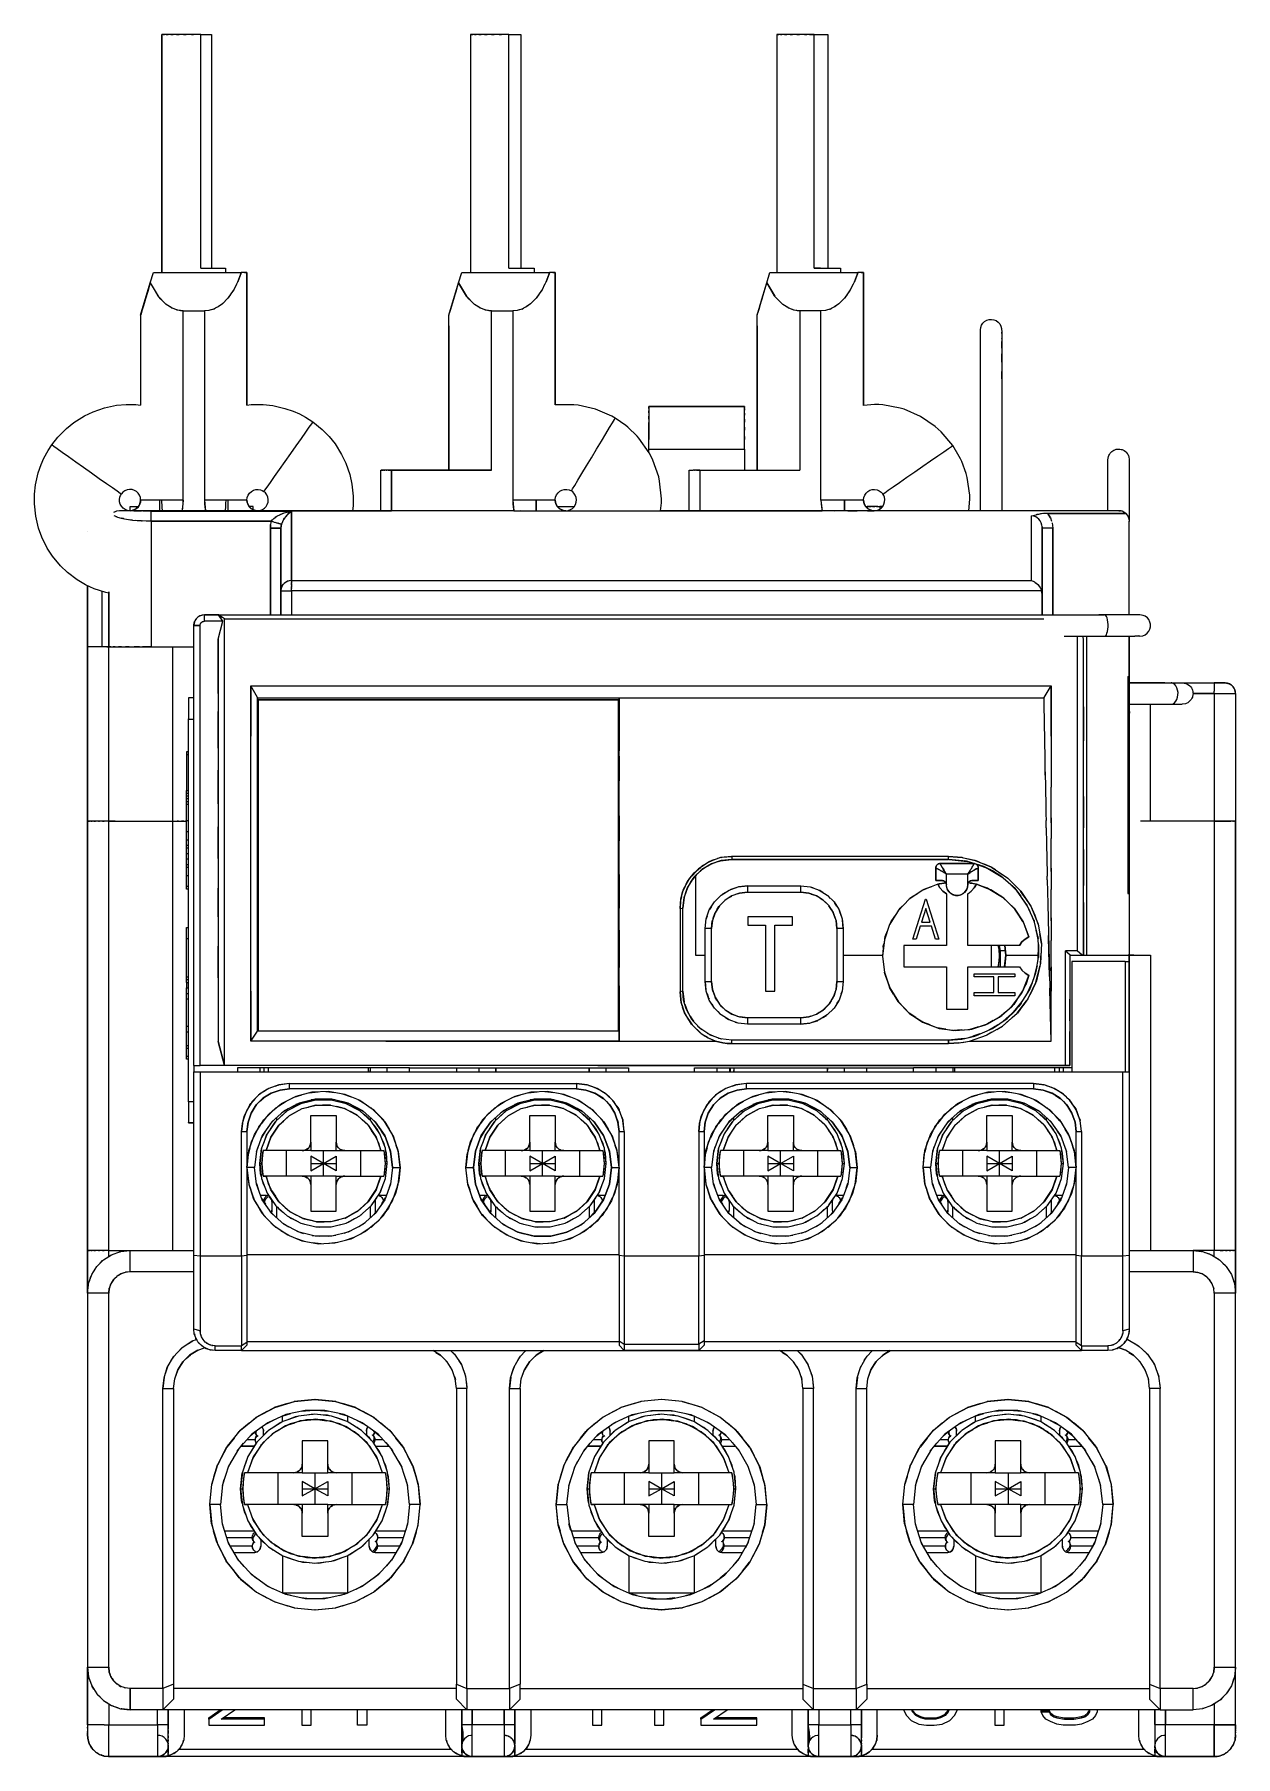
# Model space of a CAD drawing. Header units: millimetres. Extents: x 0 to 56.5, y 0 to 81.
import ezdxf

# ---------------------------------------------------------------- set-up
doc = ezdxf.new("R2010")
doc.units = ezdxf.units.MM

# ---------------------------------------------------------------- blocks, each defined once
blk = doc.blocks.new('CHINT_0cca9e6cfbf25816a24cd09b1f555f82_FACE_0')
at = {"color": 7, "linetype": 'CONTINUOUS', "true_color": 0x40d9ff}
for p, q in [((5.988, 69.8), (5.988, 81)), ((36.457, 81), (36.67, 81)), ((9.996, 69.8), (9.966, 69.8)), ((9.996, 63.567), (9.996, 69.8)), ((22.925, 70), (23.168, 70)), ((24.496, 69.8), (24.466, 69.8)), ((24.496, 63.571), (24.496, 69.8)), ((38.996, 69.8), (38.966, 69.8)), ((38.996, 63.554), (38.996, 69.8)), ((8.423, 68.084), (8.497, 68.12)), ((22.923, 68.084), (22.997, 68.12)), ((37.423, 68.084), (37.497, 68.12)), ((4.996, 67.8), (4.996, 63.563)), ((45.496, 66.997), (45.496, 66.998)), ((45.496, 66.928), (45.496, 66.997)), ((45.496, 66.997), (45.496, 66.997)), ((45.496, 64.407), (45.496, 63.909)), ((28.896, 63.5), (28.896, 63.5)), ((45.496, 63.459), (45.496, 62.921)), ((45.496, 62.544), (45.496, 62.264)), ((33.396, 61.5), (33.396, 61.512)), ((33.396, 61.5), (33.396, 60.5)), ((16.796, 60.5), (16.796, 58.6)), ((21.496, 60.5), (16.796, 60.5)), ((16.796, 60.5), (21.496, 60.5)), ((21.496, 60.5), (21.496, 60.5)), ((30.809, 60.5), (30.846, 60.5)), ((30.809, 60.5), (30.809, 60.5)), ((30.846, 60.5), (30.905, 60.5)), ((30.846, 60.5), (30.846, 60.5)), ((30.905, 60.5), (30.905, 60.5)), ((31.185, 60.5), (31.296, 60.5)), ((31.185, 60.5), (31.185, 60.5)), ((31.296, 60.5), (31.185, 60.5)), ((31.296, 60.5), (31.296, 58.6)), ((31.296, 60.5), (31.296, 60.5)), ((35.996, 60.5), (35.996, 60.5)), ((45.496, 60.441), (45.496, 60.422)), ((45.496, 59.282), (45.496, 58.866)), ((3.874, 58.312), (3.746, 58.36)), ((4.623, 58.618), (4.6, 58.612)), ((4.608, 58.613), (4.606, 58.612)), ((4.712, 58.651), (4.699, 58.644)), ((4.722, 58.655), (4.713, 58.651)), ((4.825, 58.6), (4.777, 58.6)), ((4.873, 58.774), (4.787, 58.696)), ((4.812, 58.713), (4.787, 58.696)), ((4.818, 58.8), (4.828, 58.8)), ((4.818, 58.8), (4.894, 58.8)), ((4.84, 58.744), (4.824, 58.725)), ((4.918, 58.838), (4.84, 58.744)), ((4.905, 58.816), (4.885, 58.786)), ((4.996, 59.1), (4.953, 58.901)), ((5.092, 58.6), (6.946, 58.6)), ((5.496, 58.582), (12.096, 58.582)), ((5.896, 58.6), (5.896, 59.1)), ((5.896, 58.6), (5.896, 59.1)), ((7.996, 59.1), (7.996, 59.1)), ((7.996, 59.1), (8.047, 58.6)), ((12.942, 58.6), (8.047, 58.6)), ((8.047, 58.6), (12.942, 58.6)), ((9.096, 59.1), (9.096, 58.6)), ((9.096, 59.1), (9.096, 58.6)), ((10.01, 58.985), (10.009, 58.99)), ((10.068, 58.847), (10.03, 58.927)), ((10.064, 58.854), (10.043, 58.892)), ((10.121, 58.775), (10.093, 58.808)), ((10.134, 58.759), (10.121, 58.775)), ((10.176, 58.718), (10.175, 58.719)), ((10.178, 58.716), (10.176, 58.718)), ((10.198, 58.701), (10.178, 58.716)), ((10.296, 58.644), (10.26, 58.661)), ((10.282, 58.649), (10.278, 58.65)), ((10.39, 58.612), (10.375, 58.616)), ((10.388, 58.612), (10.382, 58.614)), ((16.796, 58.6), (12.942, 58.6)), ((12.942, 58.6), (16.796, 58.6)), ((22.547, 58.6), (16.796, 58.6)), ((22.496, 59.1), (22.496, 59.1)), ((22.496, 59.1), (22.547, 58.6)), ((23.596, 58.6), (23.596, 59.1)), ((23.596, 59.1), (23.596, 58.6)), ((24.51, 58.985), (24.509, 58.99)), ((24.546, 58.885), (24.527, 58.937)), ((24.564, 58.854), (24.543, 58.892)), ((24.549, 58.877), (24.546, 58.885)), ((24.607, 58.79), (24.573, 58.84)), ((24.598, 58.8), (25.394, 58.8)), ((24.613, 58.781), (24.607, 58.79)), ((24.666, 58.728), (24.655, 58.738)), ((24.682, 58.714), (24.666, 58.728)), ((24.691, 58.705), (24.682, 58.714)), ((24.796, 58.644), (24.76, 58.662)), ((24.788, 58.647), (24.774, 58.653)), ((24.891, 58.612), (24.875, 58.616)), ((24.889, 58.612), (24.881, 58.614)), ((24.996, 58.6), (24.996, 58.6)), ((24.996, 58.6), (24.996, 58.6)), ((34.017, 58.6), (33.84, 58.6)), ((36.996, 59.1), (37.047, 58.6)), ((36.996, 59.1), (36.996, 59.1)), ((38.096, 59.1), (38.096, 58.6)), ((38.096, 58.6), (38.096, 59.1)), ((39.01, 58.985), (39.009, 58.99)), ((39.046, 58.885), (39.027, 58.937)), ((39.064, 58.854), (39.043, 58.892)), ((39.049, 58.877), (39.046, 58.885)), ((39.107, 58.79), (39.073, 58.84)), ((39.113, 58.781), (39.107, 58.79)), ((39.166, 58.729), (39.155, 58.738)), ((39.182, 58.714), (39.166, 58.729)), ((39.191, 58.705), (39.182, 58.714)), ((39.296, 58.644), (39.26, 58.662)), ((39.288, 58.647), (39.274, 58.653)), ((39.39, 58.612), (39.375, 58.616)), ((39.389, 58.612), (39.381, 58.614)), ((39.612, 58.8), (39.67, 58.8)), ((39.67, 58.8), (39.727, 58.8)), ((46.896, 58.357), (47.113, 58.412)), ((47.437, 58.46), (47.319, 58.446)), ((50.731, 58.469), (50.731, 58.469)), ((2.473, 57.632), (2.473, 57.632)), ((5.496, 58.107), (5.074, 58.118)), ((5.496, 58.107), (11.146, 58.107)), ((11.114, 57.966), (11.109, 57.946)), ((11.146, 58.107), (11.144, 58.1)), ((11.157, 58.122), (11.146, 58.107)), ((11.146, 58.107), (11.146, 58.107)), ((11.146, 58.107), (11.146, 58.107)), ((11.146, 58.107), (11.245, 58.076)), ((11.276, 58.066), (11.245, 58.076)), ((11.276, 58.066), (11.344, 58.045)), ((11.382, 58.033), (11.344, 58.045)), ((11.382, 58.033), (11.431, 58.018)), ((11.467, 58.007), (11.431, 58.018)), ((11.467, 58.007), (11.498, 57.997)), ((11.535, 57.986), (11.498, 57.997)), ((11.535, 57.986), (11.557, 57.979)), ((11.588, 57.969), (11.557, 57.979)), ((11.588, 57.969), (11.6, 57.966)), ((11.621, 57.959), (11.6, 57.966)), ((11.726, 58.194), (11.763, 58.249)), ((51.496, 53.7), (51.496, 58.1)), ((46.896, 57), (46.896, 57)), ((47.396, 57), (47.396, 57)), ((47.896, 57), (47.896, 57)), ((11.674, 55.086), (11.712, 55.14)), ((11.837, 55.24), (11.795, 55.215)), ((12.096, 55.328), (12.096, 55.328)), ((12.242, 55.313), (12.242, 55.313)), ((13.096, 55.313), (13.096, 55.313)), ((28.396, 55.313), (28.396, 55.313)), ((28.409, 55.313), (28.409, 55.313)), ((29.396, 55.313), (29.396, 55.313)), ((41.696, 55.313), (41.696, 55.313)), ((41.89, 55.313), (41.89, 55.313)), ((43.196, 55.313), (43.196, 55.313)), ((45.896, 55.313), (45.896, 55.313)), ((47.073, 55.224), (47.178, 55.14)), ((47.193, 55.127), (47.28, 55.022)), ((2.496, 52.2), (2.496, 55.073)), ((3.163, 54.811), (3.163, 52.2)), ((3.496, 54.782), (3.496, 52.2)), ((3.496, 52.2), (3.496, 54.718)), ((11.096, 54.64), (11.096, 54.64)), ((11.596, 53.7), (11.596, 54.837)), ((11.596, 54.837), (11.596, 54.837)), ((11.62, 54.974), (11.61, 54.946)), ((12.096, 54.837), (12.096, 53.7)), ((12.096, 54.341), (12.096, 54.341)), ((47.371, 54.837), (12.097, 54.837)), ((12.596, 54.837), (12.596, 54.837)), ((13.096, 54.837), (13.096, 54.837)), ((28.396, 54.837), (28.396, 54.837)), ((28.409, 54.837), (28.409, 54.837)), ((29.396, 54.837), (29.396, 54.837)), ((41.696, 54.837), (41.696, 54.837)), ((43.196, 54.837), (43.196, 54.837)), ((45.896, 54.837), (45.896, 54.837)), ((47.371, 54.837), (47.369, 54.842)), ((7.996, 53.7), (7.996, 53.7)), ((7.996, 53.654), (7.996, 53.654)), ((7.996, 53.543), (7.996, 53.543)), ((8.946, 50.925), (8.946, 53.508)), ((8.946, 53.508), (47.476, 53.508)), ((11.096, 54), (11.096, 54)), ((7.496, 53.2), (7.497, 53.206)), ((7.496, 32.5), (7.496, 53.2)), ((7.496, 53.2), (7.496, 53.2)), ((7.801, 53.243), (7.801, 53.245)), ((7.815, 53.283), (7.817, 53.288)), ((7.839, 53.323), (7.842, 53.327)), ((7.873, 53.357), (7.88, 53.362)), ((7.913, 53.381), (7.915, 53.382)), ((7.953, 53.395), (7.953, 53.395)), ((49.346, 52.562), (49.31, 52.7)), ((51.996, 52.7), (51.932, 52.707)), ((2.496, 52.2), (2.496, 52.2)), ((3.496, 52.2), (2.496, 52.2)), ((2.496, 52.2), (2.496, 44)), ((3.422, 52.2), (3.444, 52.2)), ((3.472, 52.2), (3.482, 52.2)), ((3.496, 52.2), (3.546, 52.2)), ((3.496, 52.2), (4.628, 52.2)), ((3.496, 44), (3.496, 52.2)), ((7.496, 49.8), (7.496, 52.2)), ((8.946, 48.305), (8.946, 50.925)), ((10.171, 50.367), (10.171, 47.989)), ((47.496, 49.807), (47.821, 50.367)), ((47.821, 47.989), (47.821, 50.367)), ((51.433, 50.8), (51.433, 50.8)), ((51.433, 50.8), (51.433, 40.6)), ((51.433, 50.8), (51.433, 50.8)), ((51.496, 50.8), (51.496, 40.6)), ((51.496, 50.5), (54.796, 50.5)), ((53.47, 50.5), (53.467, 50.5)), ((53.99, 50.5), (55.496, 50.5)), ((54.796, 50.5), (54.796, 50.5)), ((56.107, 50.487), (56.104, 50.488)), ((56.108, 50.487), (56.107, 50.487)), ((56.107, 50.487), (56.213, 50.45)), ((56.191, 50.457), (56.204, 50.452)), ((56.213, 50.45), (56.198, 50.456)), ((10.268, 50.2), (10.268, 50.2)), ((10.496, 49.768), (10.496, 49.8)), ((10.496, 49.779), (10.496, 49.8)), ((10.496, 49.8), (10.496, 49.8)), ((10.496, 48.094), (10.496, 49.514)), ((27.846, 49.8), (27.846, 49.8)), ((27.896, 49.8), (27.896, 49.8)), ((47.496, 49.807), (47.496, 49.807)), ((51.496, 49.605), (51.496, 49.559)), ((51.496, 49.476), (51.496, 49.559)), ((51.496, 49.559), (51.496, 49.559)), ((51.496, 49.5), (51.496, 49.195)), ((51.496, 49.5), (51.496, 49.196)), ((52.496, 44), (52.496, 49.5)), ((53.979, 49.506), (53.981, 49.506)), ((55.496, 50), (54.496, 50)), ((54.746, 50), (54.746, 50)), ((54.796, 50), (54.796, 50)), ((56.496, 50), (56.496, 44)), ((7.246, 48.8), (7.246, 48.813)), ((7.246, 48.8), (7.496, 48.8)), ((51.496, 49.004), (51.496, 37.7)), ((8.946, 45.659), (8.946, 48.305)), ((10.496, 47.114), (10.496, 47.926)), ((51.496, 47.688), (51.496, 47.688)), ((52.496, 47.688), (52.496, 47.688)), ((10.496, 46.379), (10.496, 46.783)), ((47.548, 46.166), (47.538, 46.789)), ((51.496, 46.9), (51.496, 46.9)), ((52.496, 46.9), (52.496, 46.9)), ((7.146, 45.445), (7.246, 45.445)), ((7.146, 45.316), (7.146, 45.445)), ((8.946, 43), (8.946, 45.659)), ((7.146, 45.316), (7.246, 45.316)), ((7.146, 45.187), (7.146, 45.316)), ((7.146, 45.058), (7.146, 45.316)), ((7.146, 45.187), (7.246, 45.187)), ((7.146, 45.058), (7.146, 45.187)), ((7.146, 44.929), (7.146, 45.058)), ((7.146, 45.058), (7.246, 45.058)), ((7.146, 44.8), (7.146, 44.929)), ((7.146, 44.929), (7.246, 44.929)), ((7.146, 44.8), (7.246, 44.8)), ((7.146, 44.026), (7.146, 44.8)), ((3.796, 44), (2.496, 44)), ((2.496, 23.8), (2.496, 44)), ((2.496, 44), (2.496, 23.8)), ((2.496, 39.668), (2.496, 44)), ((3.496, 44), (3.445, 44)), ((3.496, 23.8), (3.496, 44)), ((6.496, 44), (6.496, 23.8)), ((6.776, 44), (6.712, 44)), ((6.718, 44), (6.72, 44)), ((6.898, 44), (6.984, 44)), ((7.028, 44), (6.912, 44)), ((7.146, 44.026), (7.246, 44.026)), ((7.146, 43.51), (7.146, 44.026)), ((47.591, 43.762), (47.587, 43.979)), ((51.496, 44), (51.496, 44)), ((56.496, 44), (56.496, 44)), ((56.496, 44), (56.496, 39.668)), ((56.496, 44), (56.496, 23.8)), ((56.496, 23.8), (56.496, 44)), ((7.146, 43.51), (7.246, 43.51)), ((7.146, 43.123), (7.146, 43.51)), ((7.146, 43.123), (7.246, 43.123)), ((7.146, 42.865), (7.146, 43.123)), ((8.946, 40.342), (8.946, 43)), ((7.146, 42.735), (7.146, 42.865)), ((7.146, 42.606), (7.146, 42.865)), ((7.146, 42.865), (7.246, 42.865)), ((7.146, 42.735), (7.246, 42.735)), ((7.146, 42.477), (7.146, 42.735)), ((7.146, 42.219), (7.146, 42.477)), ((7.146, 42.477), (7.246, 42.477)), ((7.146, 41.961), (7.146, 42.219)), ((7.146, 42.219), (7.246, 42.219)), ((32.298, 42.284), (32.134, 42.234)), ((32.187, 42.107), (32.298, 42.14)), ((32.299, 42.14), (32.334, 42.15)), ((32.796, 42.334), (32.794, 42.334)), ((42.996, 42.334), (42.996, 42.334)), ((43.021, 42.197), (43.875, 42.104)), ((43.673, 42.278), (43.633, 42.287)), ((43.901, 42.096), (43.747, 42.125)), ((43.979, 42.072), (43.754, 42.124)), ((44.451, 42.068), (44.243, 42.152)), ((7.146, 41.961), (7.246, 41.961)), ((7.146, 41.832), (7.146, 41.961)), ((7.146, 41.832), (7.246, 41.832)), ((7.146, 41.445), (7.146, 41.832)), ((7.146, 41.445), (7.246, 41.445)), ((31.151, 41.668), (30.914, 41.412)), ((31.159, 41.495), (30.96, 41.269)), ((31.161, 41.497), (30.963, 41.275)), ((30.991, 41.308), (31.041, 41.38)), ((31.203, 41.538), (31.369, 41.689)), ((31.582, 41.836), (31.331, 41.662)), ((31.584, 41.837), (31.333, 41.665)), ((31.383, 41.701), (31.431, 41.745)), ((31.797, 42.112), (31.615, 42.011)), ((31.633, 41.867), (31.837, 41.978)), ((32.121, 42.085), (31.784, 41.958)), ((32.119, 42.085), (31.784, 41.958)), ((31.847, 41.983), (31.898, 42.011)), ((42.396, 41.8), (42.396, 41.8)), ((42.596, 42), (42.605, 41.988)), ((42.596, 42), (42.596, 42)), ((42.596, 42), (44.196, 42)), ((44.196, 42), (42.596, 42)), ((42.621, 41.677), (42.655, 41.657)), ((43.896, 41.5), (43.897, 41.502)), ((44.073, 41.775), (44.053, 41.741)), ((44.167, 42.014), (44.741, 41.821)), ((44.196, 42), (44.196, 42)), ((44.196, 42), (44.221, 41.997)), ((44.215, 41.999), (44.196, 42)), ((44.829, 41.777), (44.293, 41.975)), ((44.396, 41.8), (44.384, 41.791)), ((44.396, 41.8), (44.396, 41.8)), ((44.989, 41.699), (44.463, 41.922)), ((44.843, 41.77), (45.473, 41.401)), ((45.515, 41.363), (44.943, 41.721)), ((45.199, 41.712), (45.007, 41.84)), ((45.571, 41.314), (45.046, 41.671)), ((46.08, 41.019), (45.783, 41.319)), ((47.64, 41.269), (47.637, 41.393)), ((10.171, 40.778), (10.171, 40.778)), ((30.606, 40.926), (30.516, 40.735)), ((30.592, 40.522), (30.551, 40.375)), ((30.59, 40.516), (30.551, 40.373)), ((30.618, 40.595), (30.703, 40.823)), ((30.829, 41.066), (30.691, 40.8)), ((30.833, 41.072), (30.694, 40.807)), ((30.706, 40.831), (30.745, 40.934)), ((30.859, 41.112), (30.984, 41.296)), ((33.067, 40.572), (32.802, 40.478)), ((33.546, 40.95), (36.046, 40.95)), ((36.537, 40.568), (36.414, 40.609)), ((42.489, 41.03), (42.87, 41.098)), ((42.662, 40.779), (42.593, 40.855)), ((42.896, 40.584), (42.731, 40.704)), ((42.768, 41.187), (42.742, 41.194)), ((42.776, 41.183), (42.745, 41.193)), ((42.799, 41.171), (42.783, 41.179)), ((42.812, 41.162), (42.789, 41.176)), ((42.829, 41.15), (42.813, 41.161)), ((42.849, 41.129), (42.824, 41.154)), ((42.847, 41.131), (42.839, 41.14)), ((42.874, 41.091), (42.863, 41.107)), ((42.875, 41.09), (42.867, 41.102)), ((42.891, 41.046), (42.885, 41.062)), ((42.891, 41.047), (42.886, 41.061)), ((42.896, 41.2), (42.896, 41.2)), ((42.954, 40.768), (42.952, 40.771)), ((42.954, 40.768), (43.022, 40.668)), ((43.007, 40.69), (42.954, 40.768)), ((43.022, 40.668), (43.021, 40.67)), ((43.022, 40.668), (43.112, 40.589)), ((43.04, 40.653), (43.022, 40.668)), ((43.112, 40.589), (43.108, 40.592)), ((43.112, 40.589), (43.219, 40.532)), ((43.131, 40.579), (43.112, 40.589)), ((43.219, 40.532), (43.206, 40.539)), ((43.219, 40.532), (43.336, 40.504)), ((43.243, 40.527), (43.219, 40.532)), ((43.336, 40.504), (43.314, 40.509)), ((43.336, 40.504), (43.456, 40.504)), ((43.354, 40.504), (43.336, 40.504)), ((43.456, 40.504), (43.43, 40.504)), ((43.456, 40.504), (43.574, 40.532)), ((43.466, 40.506), (43.456, 40.504)), ((43.574, 40.532), (43.573, 40.532)), ((43.574, 40.532), (43.68, 40.589)), ((43.578, 40.535), (43.574, 40.532)), ((43.68, 40.589), (43.672, 40.584)), ((43.68, 40.589), (43.77, 40.668)), ((43.699, 40.605), (43.68, 40.589)), ((43.77, 40.668), (43.756, 40.656)), ((43.77, 40.668), (43.839, 40.768)), ((43.784, 40.689), (43.77, 40.668)), ((43.839, 40.768), (43.823, 40.745)), ((43.839, 40.768), (43.882, 40.88)), ((43.844, 40.782), (43.839, 40.768)), ((43.882, 40.88), (43.878, 40.871)), ((43.882, 40.88), (43.896, 41)), ((43.882, 40.882), (43.882, 40.88)), ((43.896, 41.2), (43.896, 41.2)), ((43.901, 41.044), (43.896, 41)), ((43.898, 41.023), (43.897, 41.022)), ((43.903, 41.049), (43.901, 41.041)), ((43.915, 41.084), (43.903, 41.05)), ((43.92, 41.092), (43.912, 41.077)), ((43.937, 41.12), (43.921, 41.095)), ((43.947, 41.132), (43.929, 41.108)), ((43.97, 41.154), (43.943, 41.128)), ((43.954, 41.14), (43.948, 41.134)), ((44.003, 41.176), (43.967, 41.153)), ((44.004, 41.177), (43.98, 41.162)), ((44.05, 41.195), (44.014, 41.182)), ((44.131, 40.779), (44.062, 40.704)), ((44.295, 41.015), (44.295, 41.015)), ((44.297, 41.019), (44.297, 41.019)), ((46.208, 40.717), (45.958, 40.97)), ((46.165, 40.777), (45.966, 40.963)), ((46.127, 40.821), (46.142, 40.8)), ((46.147, 40.793), (46.395, 40.461)), ((46.6, 40.39), (46.384, 40.71)), ((51.433, 40.6), (51.433, 40.6)), ((51.433, 40.6), (51.433, 40.6)), ((51.433, 40.6), (51.468, 40.6)), ((8.946, 37.698), (8.946, 40.342)), ((30.432, 40.448), (30.399, 40.319)), ((30.555, 40.39), (30.56, 40.432)), ((32.119, 39.853), (32.008, 39.668)), ((32.364, 40.157), (32.208, 39.996)), ((32.676, 40.399), (32.478, 40.271)), ((36.95, 40.377), (36.764, 40.489)), ((37.253, 40.132), (37.092, 40.288)), ((37.495, 39.82), (37.367, 40.018)), ((37.668, 39.429), (37.574, 39.694)), ((46.697, 40.032), (46.448, 40.388)), ((46.711, 40.001), (46.532, 40.271)), ((46.671, 40.081), (46.684, 40.052)), ((46.686, 40.047), (46.826, 39.745)), ((2.496, 29.662), (2.496, 39.668)), ((2.496, 39.668), (2.496, 39.668)), ((3.496, 39.668), (3.496, 39.668)), ((7.146, 38.994), (7.246, 38.994)), ((7.146, 38.477), (7.146, 38.994)), ((7.146, 38.994), (7.146, 38.994)), ((10.496, 38.942), (10.496, 38.984)), ((31.546, 36.45), (31.546, 38.95)), ((31.928, 39.441), (31.888, 39.318)), ((38.046, 38.95), (38.046, 36.45)), ((47.032, 39.27), (46.865, 39.659)), ((47.039, 39.239), (46.884, 39.617)), ((47.016, 39.324), (47.031, 39.274)), ((47.031, 39.272), (47.033, 39.265)), ((47.206, 39.153), (47.201, 39.167)), ((55.496, 39.668), (55.496, 39.668)), ((56.496, 39.668), (56.496, 39.668)), ((56.496, 39.668), (56.496, 22.919)), ((56.496, 39.668), (56.496, 39.659)), ((2.496, 38.5), (2.496, 38.5)), ((2.496, 38.5), (2.496, 38.5)), ((2.496, 38.5), (2.496, 38.5)), ((3.496, 38.5), (3.496, 38.5)), ((3.496, 38.5), (3.496, 38.5)), ((7.146, 38.477), (7.246, 38.477)), ((7.146, 36.671), (7.146, 38.477)), ((10.496, 37.149), (10.496, 38.48)), ((30.365, 38.583), (30.365, 38.583)), ((44.996, 38.15), (44.996, 37.15)), ((45.327, 38.15), (45.345, 38.084)), ((45.332, 38.122), (45.347, 38.067)), ((45.333, 38.118), (45.347, 38.067)), ((45.342, 38.112), (45.336, 38.129)), ((45.344, 38.076), (45.342, 38.093)), ((45.37, 38.15), (45.431, 37.9)), ((45.696, 37.7), (45.642, 38.15)), ((46.45, 38.315), (46.45, 38.315)), ((46.601, 38.453), (46.601, 38.453)), ((47.211, 38.462), (47.124, 38.875)), ((47.213, 38.429), (47.132, 38.84)), ((47.195, 38.568), (47.211, 38.475)), ((47.217, 37.553), (47.223, 38.102)), ((47.221, 38.188), (47.223, 37.586)), ((47.364, 38.243), (47.287, 38.691)), ((47.333, 38.422), (47.334, 38.422)), ((49.046, 38.2), (49.046, 38.2)), ((55.496, 38.5), (55.496, 38.5)), ((55.496, 38.5), (55.496, 38.5)), ((8.946, 35.079), (8.946, 37.698)), ((30.365, 37.277), (30.365, 37.277)), ((38.046, 37.7), (39.899, 37.7)), ((39.896, 37.65), (39.982, 36.881)), ((45.446, 37.15), (45.446, 37.9)), ((47.221, 37.579), (47.235, 37.751)), ((47.327, 37.305), (47.346, 37.787)), ((47.719, 37.7), (47.719, 37.7)), ((48.496, 37.898), (48.496, 37.898)), ((48.696, 37.728), (48.696, 37.728)), ((48.696, 37.7), (51.496, 37.7)), ((51.296, 37.4), (51.296, 32.2)), ((51.496, 32.2), (51.496, 37.7)), ((51.496, 37.7), (51.521, 37.7)), ((51.547, 37.7), (51.598, 37.7)), ((51.625, 37.7), (51.72, 37.7)), ((51.79, 37.7), (51.884, 37.7)), ((51.964, 37.7), (52.081, 37.7)), ((52.216, 37.7), (52.281, 37.7)), ((7.146, 36.671), (7.246, 36.671)), ((7.146, 36.542), (7.146, 36.671)), ((7.146, 36.542), (7.246, 36.542)), ((7.146, 36.413), (7.146, 36.542)), ((39.982, 36.881), (39.981, 36.888)), ((39.982, 36.881), (40.234, 36.15)), ((40.066, 36.638), (39.982, 36.881)), ((45.341, 37.185), (45.328, 37.15)), ((45.333, 37.163), (45.336, 37.175)), ((45.338, 37.183), (45.342, 37.194)), ((45.625, 37.15), (45.64, 37.192)), ((46.45, 36.984), (46.45, 36.984)), ((46.495, 36.022), (46.776, 36.742)), ((46.601, 36.846), (46.601, 36.846)), ((47.022, 36.642), (47.149, 37.136)), ((47.043, 36.698), (47.16, 37.204)), ((47.137, 37.085), (47.074, 36.779)), ((47.105, 36.431), (47.303, 37.207)), ((47.158, 37.189), (47.138, 37.092)), ((3.496, 36.235), (3.496, 36.235)), ((7.146, 36.413), (7.146, 36.155)), ((7.146, 36.413), (7.246, 36.413)), ((7.146, 35.897), (7.146, 36.155)), ((7.146, 36.155), (7.246, 36.155)), ((7.146, 35.897), (7.246, 35.897)), ((7.146, 35.639), (7.146, 35.897)), ((10.171, 36.001), (10.171, 33.65)), ((30.496, 36), (30.558, 35.487)), ((31.924, 35.971), (32.019, 35.706)), ((37.474, 35.547), (37.585, 35.732)), ((37.664, 35.959), (37.705, 36.082)), ((40.234, 36.15), (40.23, 36.162)), ((40.234, 36.15), (40.641, 35.492)), ((40.388, 35.9), (40.234, 36.15)), ((46.061, 35.381), (46.495, 36.022)), ((46.495, 36.022), (46.466, 35.98)), ((46.523, 36.094), (46.495, 36.022)), ((46.66, 35.834), (46.893, 36.293)), ((46.695, 35.89), (46.917, 36.356)), ((46.727, 35.628), (46.77, 35.716)), ((46.857, 36.22), (46.768, 36.009)), ((46.93, 36.394), (46.864, 36.235)), ((48.496, 36.081), (48.496, 36.081)), ((55.496, 36.235), (55.496, 36.235)), ((7.146, 35.639), (7.246, 35.639)), ((7.146, 34.348), (7.146, 35.639)), ((30.417, 35.448), (30.476, 35.277)), ((30.598, 35.359), (30.556, 35.504)), ((30.585, 35.393), (30.717, 35.041)), ((30.586, 35.39), (30.721, 35.034)), ((30.603, 34.921), (30.721, 34.735)), ((32.098, 35.58), (32.226, 35.382)), ((32.339, 35.268), (32.5, 35.112)), ((32.643, 35.023), (32.828, 34.911)), ((33.055, 34.832), (33.179, 34.791)), ((36.525, 34.828), (36.79, 34.922)), ((36.916, 35.001), (37.115, 35.129)), ((37.228, 35.243), (37.384, 35.404)), ((40.641, 35.492), (40.631, 35.508)), ((40.641, 35.492), (41.182, 34.939)), ((40.858, 35.27), (40.641, 35.492)), ((41.182, 34.939), (41.164, 34.957)), ((41.182, 34.939), (41.832, 34.519)), ((41.448, 34.768), (41.182, 34.939)), ((44.831, 34.458), (45.498, 34.851)), ((45.498, 34.851), (45.443, 34.819)), ((45.498, 34.851), (46.061, 35.381)), ((45.718, 35.058), (45.498, 34.851)), ((45.568, 34.588), (46.102, 35.052)), ((45.581, 34.597), (45.996, 34.947)), ((46.172, 35.134), (45.73, 34.722)), ((45.995, 34.76), (46.229, 34.966)), ((46.061, 35.381), (46.011, 35.334)), ((46.057, 35.005), (46.463, 35.513)), ((46.229, 35.629), (46.061, 35.381)), ((46.141, 35.097), (46.492, 35.559)), ((46.412, 35.43), (46.295, 35.279)), ((7.146, 34.348), (7.246, 34.348)), ((7.146, 34.09), (7.146, 34.348)), ((7.146, 34.219), (7.146, 34.348)), ((7.146, 33.445), (7.146, 34.09)), ((7.146, 34.09), (7.246, 34.09)), ((27.496, 34.114), (10.496, 34.114)), ((30.835, 34.823), (30.994, 34.589)), ((30.838, 34.817), (31.003, 34.579)), ((30.92, 34.432), (31.099, 34.257)), ((31.195, 34.369), (31.372, 34.208)), ((31.203, 34.361), (31.386, 34.199)), ((31.349, 34.02), (31.551, 33.889)), ((31.639, 34.03), (31.846, 33.917)), ((31.649, 34.023), (31.87, 33.908)), ((36.046, 34.45), (33.546, 34.45)), ((41.832, 34.519), (41.805, 34.536)), ((41.832, 34.519), (42.558, 34.252)), ((42.13, 34.409), (41.832, 34.519)), ((42.558, 34.252), (42.522, 34.265)), ((42.558, 34.252), (43.325, 34.151)), ((42.872, 34.21), (42.558, 34.252)), ((43.325, 34.151), (43.281, 34.157)), ((43.325, 34.151), (44.095, 34.22)), ((43.638, 34.179), (43.325, 34.151)), ((44.095, 34.22), (44.045, 34.216)), ((44.095, 34.22), (44.831, 34.458)), ((44.391, 34.316), (44.095, 34.22)), ((44.831, 34.458), (44.777, 34.44)), ((45.096, 34.614), (44.831, 34.458)), ((44.844, 34.145), (45.241, 34.36)), ((44.846, 34.146), (45.251, 34.367)), ((45.021, 34.238), (44.912, 34.174)), ((45.321, 34.416), (45.071, 34.268)), ((45.272, 34.205), (45.532, 34.354)), ((45.7, 34.694), (45.636, 34.635)), ((48.496, 34.28), (48.496, 34.28)), ((7.146, 33.445), (7.246, 33.445)), ((7.146, 33.316), (7.146, 33.445)), ((7.146, 33.316), (7.246, 33.316)), ((8.946, 32.5), (8.646, 33.638)), ((27.496, 33.65), (27.496, 33.65)), ((27.496, 33.65), (27.496, 33.65)), ((27.896, 33.65), (27.896, 33.65)), ((31.685, 33.804), (32.022, 33.658)), ((31.912, 33.892), (31.76, 33.949)), ((32.041, 33.65), (32.041, 33.65)), ((32.041, 33.65), (32.041, 33.65)), ((32.166, 33.799), (32.317, 33.755)), ((32.18, 33.794), (32.325, 33.754)), ((32.796, 33.538), (32.796, 33.7)), ((42.996, 33.7), (43.729, 33.771)), ((42.996, 33.7), (42.996, 33.7)), ((43.488, 33.566), (43.555, 33.578)), ((43.954, 33.822), (44.39, 33.952)), ((43.958, 33.823), (44.399, 33.955)), ((43.983, 33.65), (43.979, 33.65)), ((43.984, 33.65), (44.292, 33.756)), ((44.472, 33.987), (44.135, 33.876)), ((44.609, 33.866), (44.784, 33.926)), ((7.496, 32.5), (7.796, 32.5)), ((7.496, 32.5), (7.496, 32.2)), ((8.946, 32.5), (7.796, 32.5)), ((11.496, 32.5), (8.946, 32.5)), ((48.496, 32.5), (8.946, 32.5)), ((10.596, 32.4), (10.596, 32.2)), ((10.796, 32.4), (10.796, 32.2)), ((10.996, 32.4), (10.996, 32.2)), ((15.496, 32.5), (11.496, 32.5)), ((11.496, 32.5), (11.496, 32.5)), ((15.496, 32.5), (15.496, 32.5)), ((22.496, 32.5), (15.496, 32.5)), ((15.696, 32.4), (15.696, 32.2)), ((16.596, 32.2), (16.596, 32.4)), ((17.646, 32.4), (19.846, 32.4)), ((17.646, 32.2), (17.646, 32.4)), ((17.646, 32.4), (17.996, 32.4)), ((19.396, 32.4), (19.846, 32.4)), ((19.846, 32.4), (19.846, 32.2)), ((20.896, 32.4), (20.896, 32.2)), ((22.496, 32.5), (22.496, 32.5)), ((26.896, 32.2), (26.896, 32.4)), ((32.096, 32.4), (32.096, 32.2)), ((32.696, 32.4), (32.696, 32.2)), ((32.746, 32.2), (32.746, 32.4)), ((38.096, 32.2), (38.096, 32.4)), ((48.796, 32.4), (41.346, 32.4)), ((42.396, 32.4), (42.396, 32.2)), ((43.296, 32.2), (43.296, 32.4)), ((47.996, 32.2), (47.996, 32.4)), ((48.396, 32.2), (48.396, 32.4)), ((7.496, 32.2), (7.796, 32.2)), ((7.496, 23.574), (7.496, 32.2)), ((7.796, 32.2), (51.196, 32.2)), ((7.796, 32.2), (7.796, 23.534)), ((11.995, 31.65), (11.474, 31.586)), ((11.996, 31.65), (11.995, 31.65)), ((11.996, 31.65), (11.996, 31.65)), ((26.081, 31.564), (25.948, 31.599)), ((33.495, 31.65), (32.974, 31.586)), ((33.496, 31.65), (33.495, 31.65)), ((33.496, 31.65), (33.496, 31.65)), ((41.346, 32.2), (41.346, 32.4)), ((47.581, 31.564), (47.448, 31.599)), ((48.196, 32.4), (48.196, 32.2)), ((51.196, 23.534), (51.196, 32.2)), ((51.196, 32.2), (51.496, 32.2)), ((51.496, 32.2), (51.496, 23.574)), ((10.385, 30.95), (10.183, 30.717)), ((10.804, 31.291), (10.54, 31.106)), ((10.59, 30.805), (10.784, 30.985)), ((10.953, 31.092), (11.178, 31.219)), ((11.319, 31.532), (10.979, 31.401)), ((11.439, 31.311), (11.576, 31.353)), ((11.489, 30.601), (11.845, 30.824)), ((25.496, 31.4), (11.996, 31.4)), ((12.173, 30.992), (12.57, 31.131)), ((12.62, 30.782), (12.297, 30.662)), ((12.925, 31.224), (13.346, 31.272)), ((13.365, 30.926), (13.024, 30.882)), ((13.711, 31.287), (14.135, 31.239)), ((14.123, 30.893), (13.782, 30.926)), ((14.491, 31.177), (14.898, 31.034)), ((14.853, 30.684), (14.53, 30.793)), ((15.229, 30.899), (15.6, 30.666)), ((21.789, 30.601), (22.145, 30.824)), ((22.473, 30.992), (22.87, 31.131)), ((22.92, 30.782), (22.597, 30.662)), ((23.225, 31.224), (23.646, 31.272)), ((23.665, 30.926), (23.324, 30.882)), ((24.011, 31.287), (24.435, 31.239)), ((24.423, 30.893), (24.082, 30.926)), ((24.791, 31.177), (25.198, 31.034)), ((25.153, 30.684), (24.83, 30.793)), ((25.498, 31.4), (25.949, 31.347)), ((25.529, 30.899), (25.9, 30.666)), ((26.077, 31.303), (26.38, 31.192)), ((26.621, 31.334), (26.348, 31.471)), ((26.532, 31.097), (26.765, 30.942)), ((27.047, 31.012), (26.813, 31.213)), ((26.901, 30.806), (27.082, 30.612)), ((27.387, 30.593), (27.202, 30.856)), ((31.885, 30.95), (31.683, 30.717)), ((32.304, 31.291), (32.04, 31.106)), ((32.09, 30.805), (32.284, 30.985)), ((32.453, 31.092), (32.678, 31.219)), ((32.819, 31.532), (32.479, 31.401)), ((32.939, 31.311), (33.076, 31.353)), ((32.989, 30.601), (33.345, 30.824)), ((46.996, 31.4), (33.496, 31.4)), ((33.673, 30.992), (34.07, 31.131)), ((34.12, 30.782), (33.797, 30.662)), ((34.425, 31.224), (34.846, 31.272)), ((34.865, 30.926), (34.524, 30.882)), ((35.211, 31.287), (35.635, 31.239)), ((35.623, 30.893), (35.282, 30.926)), ((35.991, 31.177), (36.398, 31.034)), ((36.353, 30.684), (36.03, 30.793)), ((36.729, 30.899), (37.1, 30.666)), ((43.289, 30.601), (43.645, 30.824)), ((43.973, 30.992), (44.37, 31.131)), ((44.42, 30.782), (44.097, 30.662)), ((44.725, 31.224), (45.146, 31.272)), ((45.165, 30.926), (44.824, 30.882)), ((45.511, 31.287), (45.935, 31.239)), ((45.923, 30.893), (45.582, 30.926)), ((46.291, 31.177), (46.698, 31.034)), ((46.653, 30.684), (46.33, 30.793)), ((46.998, 31.4), (47.449, 31.347)), ((47.029, 30.899), (47.4, 30.666)), ((47.577, 31.303), (47.88, 31.192)), ((48.121, 31.334), (47.848, 31.471)), ((48.032, 31.097), (48.265, 30.942)), ((48.547, 31.012), (48.313, 31.213)), ((48.401, 30.806), (48.582, 30.612)), ((48.887, 30.593), (48.702, 30.856)), ((9.832, 29.985), (9.797, 29.852)), ((10.063, 30.525), (9.926, 30.252)), ((10.094, 29.98), (10.205, 30.284)), ((10.3, 30.435), (10.454, 30.668)), ((10.907, 30.07), (10.678, 29.78)), ((11.329, 30.002), (11.094, 29.755)), ((11.383, 30.049), (11.383, 29.918)), ((11.929, 30.469), (11.642, 30.279)), ((11.998, 30.153), (12.258, 30.295)), ((12.592, 30.474), (12.887, 30.55)), ((13.247, 30.64), (13.557, 30.643)), ((13.922, 30.643), (14.228, 30.57)), ((14.578, 30.482), (14.859, 30.335)), ((15.175, 30.166), (15.414, 29.954)), ((15.514, 30.312), (15.229, 30.487)), ((15.81, 29.918), (15.81, 30.049)), ((16.07, 29.796), (15.839, 30.023)), ((16.438, 29.901), (16.206, 30.149)), ((21.207, 30.07), (20.978, 29.78)), ((21.629, 30.002), (21.394, 29.755)), ((21.683, 30.049), (21.683, 29.918)), ((22.229, 30.469), (21.942, 30.279)), ((22.298, 30.153), (22.558, 30.295)), ((22.892, 30.474), (23.187, 30.55)), ((23.547, 30.64), (23.857, 30.643)), ((24.222, 30.643), (24.528, 30.57)), ((24.878, 30.482), (25.159, 30.335)), ((25.475, 30.166), (25.714, 29.954)), ((25.814, 30.312), (25.529, 30.487)), ((26.11, 29.918), (26.11, 30.049)), ((26.37, 29.796), (26.139, 30.023)), ((26.738, 29.901), (26.506, 30.149)), ((27.188, 30.443), (27.316, 30.218)), ((27.628, 30.078), (27.497, 30.418)), ((31.332, 29.985), (31.297, 29.852)), ((31.563, 30.525), (31.426, 30.252)), ((31.594, 29.98), (31.705, 30.284)), ((31.8, 30.435), (31.954, 30.668)), ((32.407, 30.07), (32.178, 29.78)), ((32.829, 30.002), (32.594, 29.755)), ((32.883, 30.049), (32.883, 29.918)), ((33.429, 30.469), (33.142, 30.279)), ((33.498, 30.153), (33.758, 30.295)), ((34.092, 30.474), (34.387, 30.55)), ((34.747, 30.64), (35.057, 30.643)), ((35.422, 30.643), (35.728, 30.57)), ((36.078, 30.482), (36.359, 30.335)), ((36.675, 30.166), (36.914, 29.954)), ((37.014, 30.312), (36.729, 30.487)), ((37.31, 29.918), (37.31, 30.049)), ((37.57, 29.796), (37.339, 30.023)), ((37.938, 29.901), (37.706, 30.149)), ((42.707, 30.07), (42.478, 29.78)), ((43.129, 30.002), (42.894, 29.755)), ((43.183, 30.049), (43.183, 29.918)), ((43.729, 30.469), (43.442, 30.279)), ((43.798, 30.153), (44.058, 30.295)), ((44.392, 30.474), (44.687, 30.55)), ((45.047, 30.64), (45.357, 30.643)), ((45.722, 30.643), (46.028, 30.57)), ((46.378, 30.482), (46.659, 30.335)), ((46.975, 30.166), (47.214, 29.954)), ((47.314, 30.312), (47.029, 30.487)), ((47.61, 29.918), (47.61, 30.049)), ((47.87, 29.796), (47.639, 30.023)), ((48.238, 29.901), (48.006, 30.149)), ((48.688, 30.443), (48.816, 30.218)), ((49.128, 30.078), (48.997, 30.418)), ((2.496, 24.786), (2.496, 29.662)), ((2.496, 29.662), (2.496, 29.662)), ((2.496, 29.662), (2.496, 29.662)), ((3.496, 29.581), (3.496, 29.581)), ((3.496, 29.423), (3.496, 29.423)), ((7.496, 29.8), (7.246, 29.8)), ((7.246, 29.8), (7.496, 29.8)), ((7.246, 29.8), (7.246, 29.8)), ((7.496, 23.8), (7.496, 29.8)), ((9.996, 29.402), (10.049, 29.853)), ((9.996, 29.4), (9.996, 23.567)), ((10.455, 29.425), (10.293, 29.092)), ((10.854, 29.406), (10.683, 29.117)), ((11.498, 29.698), (11.707, 29.89)), ((15.678, 29.715), (15.861, 29.447)), ((16.491, 29.164), (16.328, 29.422)), ((16.851, 29.229), (16.689, 29.502)), ((20.755, 29.425), (20.593, 29.092)), ((21.154, 29.406), (20.983, 29.117)), ((21.798, 29.698), (22.007, 29.89)), ((25.978, 29.715), (26.161, 29.447)), ((26.791, 29.164), (26.628, 29.422)), ((27.151, 29.229), (26.989, 29.502)), ((27.407, 29.957), (27.449, 29.821)), ((27.496, 23.567), (27.496, 29.4)), ((27.746, 29.401), (27.682, 29.922)), ((27.746, 29.4), (27.746, 29.401)), ((27.746, 29.4), (27.746, 23.534)), ((27.746, 29.4), (27.746, 29.4)), ((31.496, 29.402), (31.549, 29.853)), ((31.496, 29.4), (31.496, 23.567)), ((31.955, 29.425), (31.793, 29.092)), ((32.354, 29.406), (32.183, 29.117)), ((32.998, 29.698), (33.207, 29.89)), ((37.178, 29.715), (37.361, 29.447)), ((37.991, 29.164), (37.828, 29.422)), ((38.351, 29.229), (38.189, 29.502)), ((42.255, 29.425), (42.093, 29.092)), ((42.654, 29.406), (42.483, 29.117)), ((43.298, 29.698), (43.507, 29.89)), ((47.478, 29.715), (47.661, 29.447)), ((48.291, 29.164), (48.128, 29.422)), ((48.651, 29.229), (48.489, 29.502)), ((48.907, 29.957), (48.949, 29.821)), ((48.996, 23.567), (48.996, 29.4)), ((49.246, 29.401), (49.182, 29.922)), ((49.246, 29.4), (49.246, 29.401)), ((49.246, 29.4), (49.246, 23.534)), ((49.246, 29.4), (49.246, 29.4)), ((10.135, 28.639), (10.078, 28.424)), ((10.51, 28.662), (10.435, 28.429)), ((11.846, 28.5), (11.846, 27.3)), ((12.806, 28.561), (12.764, 28.538)), ((12.996, 28.9), (12.996, 28.5)), ((12.996, 28.5), (14.196, 28.5)), ((13.596, 27.9), (13.596, 28.5)), ((14.196, 28.5), (14.196, 28.9)), ((14.257, 28.69), (14.234, 28.732)), ((15.346, 27.3), (15.346, 28.5)), ((16.755, 28.451), (16.667, 28.702)), ((17.108, 28.482), (17.02, 28.748)), ((20.435, 28.639), (20.378, 28.424)), ((20.81, 28.662), (20.735, 28.429)), ((22.146, 28.5), (22.146, 27.3)), ((23.106, 28.561), (23.064, 28.538)), ((23.296, 28.9), (23.296, 28.5)), ((23.296, 28.5), (24.496, 28.5)), ((23.896, 27.9), (23.896, 28.5)), ((24.496, 28.5), (24.496, 28.9)), ((24.557, 28.69), (24.534, 28.732)), ((25.646, 27.3), (25.646, 28.5)), ((27.055, 28.451), (26.967, 28.702)), ((27.408, 28.482), (27.32, 28.748)), ((31.635, 28.639), (31.578, 28.424)), ((32.01, 28.662), (31.935, 28.429)), ((33.346, 28.5), (33.346, 27.3)), ((34.306, 28.561), (34.264, 28.538)), ((34.496, 28.9), (34.496, 28.5)), ((34.496, 28.5), (35.696, 28.5)), ((35.096, 27.9), (35.096, 28.5)), ((35.696, 28.5), (35.696, 28.9)), ((35.757, 28.69), (35.734, 28.732)), ((36.846, 27.3), (36.846, 28.5)), ((38.255, 28.451), (38.167, 28.702)), ((38.608, 28.482), (38.52, 28.748)), ((41.935, 28.639), (41.878, 28.424)), ((42.31, 28.662), (42.235, 28.429)), ((43.646, 28.5), (43.646, 27.3)), ((44.606, 28.561), (44.564, 28.538)), ((44.796, 28.9), (44.796, 28.5)), ((44.796, 28.5), (45.996, 28.5)), ((45.396, 27.9), (45.396, 28.5)), ((45.996, 28.5), (45.996, 28.9)), ((46.057, 28.69), (46.034, 28.732)), ((47.146, 27.3), (47.146, 28.5)), ((48.555, 28.451), (48.467, 28.702)), ((48.908, 28.482), (48.82, 28.748)), ((6.496, 27.6), (6.496, 27.6)), ((7.496, 27.6), (7.496, 27.6)), ((12.996, 27.9), (13.596, 27.9)), ((13.596, 27.9), (14.196, 27.9)), ((13.596, 27.3), (13.596, 27.9)), ((23.296, 27.9), (23.896, 27.9)), ((23.896, 27.9), (24.496, 27.9)), ((23.896, 27.3), (23.896, 27.9)), ((34.496, 27.9), (35.096, 27.9)), ((35.096, 27.9), (35.696, 27.9)), ((35.096, 27.3), (35.096, 27.9)), ((44.796, 27.9), (45.396, 27.9)), ((45.396, 27.9), (45.996, 27.9)), ((45.396, 27.3), (45.396, 27.9)), ((51.496, 27.6), (51.496, 27.6)), ((52.496, 27.6), (52.496, 27.6)), ((10.084, 26.918), (10.173, 26.652)), ((10.437, 26.949), (10.526, 26.698)), ((12.935, 27.11), (12.958, 27.068)), ((14.196, 27.3), (12.996, 27.3)), ((12.996, 27.3), (12.996, 26.9)), ((14.196, 26.9), (14.196, 27.3)), ((14.386, 27.239), (14.428, 27.262)), ((16.682, 26.738), (16.758, 26.971)), ((17.058, 26.761), (17.115, 26.976)), ((20.384, 26.918), (20.473, 26.652)), ((20.737, 26.949), (20.826, 26.698)), ((23.235, 27.11), (23.258, 27.068)), ((24.496, 27.3), (23.296, 27.3)), ((23.296, 27.3), (23.296, 26.9)), ((24.496, 26.9), (24.496, 27.3)), ((24.686, 27.239), (24.728, 27.262)), ((26.982, 26.738), (27.058, 26.971)), ((27.358, 26.761), (27.415, 26.976)), ((31.584, 26.918), (31.673, 26.652)), ((31.937, 26.949), (32.026, 26.698)), ((34.435, 27.11), (34.458, 27.068)), ((35.696, 27.3), (34.496, 27.3)), ((34.496, 27.3), (34.496, 26.9)), ((35.696, 26.9), (35.696, 27.3)), ((35.886, 27.239), (35.928, 27.262)), ((38.182, 26.738), (38.258, 26.971)), ((38.558, 26.761), (38.615, 26.976)), ((41.884, 26.918), (41.973, 26.652)), ((42.237, 26.949), (42.326, 26.698)), ((44.735, 27.11), (44.758, 27.068)), ((45.996, 27.3), (44.796, 27.3)), ((44.796, 27.3), (44.796, 26.9)), ((45.996, 26.9), (45.996, 27.3)), ((46.186, 27.239), (46.228, 27.262)), ((48.482, 26.738), (48.558, 26.971)), ((48.858, 26.761), (48.915, 26.976)), ((6.496, 26.1), (6.496, 26.1)), ((7.496, 26.1), (7.496, 26.1)), ((10.341, 26.171), (10.504, 25.898)), ((10.701, 26.236), (10.864, 25.978)), ((10.975, 26.387), (10.957, 26.393)), ((11.029, 26.361), (11.009, 26.373)), ((11.515, 26.085), (11.331, 26.353)), ((16.153, 26.355), (16.143, 26.348)), ((16.213, 26.385), (16.173, 26.369)), ((16.291, 26.4), (16.231, 26.392)), ((16.292, 26.4), (16.291, 26.4)), ((16.339, 25.994), (16.509, 26.283)), ((16.737, 25.975), (16.899, 26.308)), ((20.641, 26.171), (20.804, 25.898)), ((21.001, 26.236), (21.164, 25.978)), ((21.275, 26.387), (21.257, 26.393)), ((21.329, 26.361), (21.309, 26.373)), ((21.815, 26.085), (21.631, 26.353)), ((26.453, 26.355), (26.443, 26.348)), ((26.513, 26.385), (26.473, 26.369)), ((26.591, 26.4), (26.531, 26.392)), ((26.592, 26.4), (26.591, 26.4)), ((26.639, 25.994), (26.809, 26.283)), ((27.037, 25.975), (27.199, 26.308)), ((31.841, 26.171), (32.004, 25.898)), ((32.201, 26.236), (32.364, 25.978)), ((32.475, 26.387), (32.457, 26.393)), ((32.529, 26.361), (32.509, 26.373)), ((33.015, 26.085), (32.831, 26.353)), ((37.653, 26.355), (37.643, 26.348)), ((37.713, 26.385), (37.673, 26.369)), ((37.791, 26.4), (37.731, 26.392)), ((37.792, 26.4), (37.791, 26.4)), ((37.839, 25.994), (38.009, 26.283)), ((38.237, 25.975), (38.399, 26.308)), ((42.141, 26.171), (42.304, 25.898)), ((42.501, 26.236), (42.664, 25.978)), ((42.775, 26.387), (42.757, 26.393)), ((42.829, 26.361), (42.809, 26.373)), ((43.315, 26.085), (43.131, 26.353)), ((47.953, 26.355), (47.943, 26.348)), ((48.013, 26.385), (47.973, 26.369)), ((48.091, 26.4), (48.031, 26.392)), ((48.092, 26.4), (48.091, 26.4)), ((48.139, 25.994), (48.309, 26.283)), ((48.537, 25.975), (48.699, 26.308)), ((51.496, 26.1), (51.496, 26.1)), ((52.496, 26.1), (52.496, 26.1)), ((10.754, 25.499), (10.986, 25.251)), ((11.122, 25.604), (11.354, 25.377)), ((11.383, 25.882), (11.383, 25.351)), ((11.383, 25.7), (11.383, 25.7)), ((11.383, 25.4), (11.383, 25.4)), ((12.614, 25.318), (12.333, 25.465)), ((13.27, 25.157), (12.965, 25.23)), ((13.946, 25.16), (13.635, 25.157)), ((14.6, 25.326), (14.305, 25.25)), ((15.195, 25.647), (14.934, 25.505)), ((15.264, 24.931), (15.55, 25.121)), ((15.81, 25.351), (15.81, 25.882)), ((15.81, 25.7), (15.81, 25.7)), ((15.81, 25.4), (15.81, 25.4)), ((15.864, 25.398), (16.098, 25.645)), ((16.286, 25.33), (16.514, 25.62)), ((21.054, 25.499), (21.286, 25.251)), ((21.422, 25.604), (21.654, 25.377)), ((21.683, 25.882), (21.683, 25.351)), ((21.683, 25.7), (21.683, 25.7)), ((21.683, 25.4), (21.683, 25.4)), ((22.914, 25.318), (22.633, 25.465)), ((23.57, 25.157), (23.265, 25.23)), ((24.246, 25.16), (23.935, 25.157)), ((24.9, 25.326), (24.605, 25.25)), ((25.495, 25.647), (25.234, 25.505)), ((25.564, 24.931), (25.85, 25.121)), ((26.11, 25.351), (26.11, 25.882)), ((26.11, 25.7), (26.11, 25.7)), ((26.11, 25.4), (26.11, 25.4)), ((26.164, 25.398), (26.398, 25.645)), ((26.586, 25.33), (26.814, 25.62)), ((32.254, 25.499), (32.486, 25.251)), ((32.622, 25.604), (32.854, 25.377)), ((32.883, 25.882), (32.883, 25.351)), ((32.883, 25.7), (32.883, 25.7)), ((32.883, 25.4), (32.883, 25.4)), ((34.114, 25.318), (33.833, 25.465)), ((34.77, 25.157), (34.465, 25.23)), ((35.446, 25.16), (35.135, 25.157)), ((36.1, 25.326), (35.805, 25.25)), ((36.695, 25.647), (36.434, 25.505)), ((36.764, 24.931), (37.05, 25.121)), ((37.31, 25.351), (37.31, 25.882)), ((37.31, 25.7), (37.31, 25.7)), ((37.31, 25.4), (37.31, 25.4)), ((37.364, 25.398), (37.598, 25.645)), ((37.786, 25.33), (38.014, 25.62)), ((42.554, 25.499), (42.786, 25.251)), ((42.922, 25.604), (43.154, 25.377)), ((43.183, 25.882), (43.183, 25.351)), ((43.183, 25.7), (43.183, 25.7)), ((43.183, 25.4), (43.183, 25.4)), ((44.414, 25.318), (44.133, 25.465)), ((45.07, 25.157), (44.765, 25.23)), ((45.746, 25.16), (45.435, 25.157)), ((46.4, 25.326), (46.105, 25.25)), ((46.995, 25.647), (46.734, 25.505)), ((47.064, 24.931), (47.35, 25.121)), ((47.61, 25.351), (47.61, 25.882)), ((47.61, 25.7), (47.61, 25.7)), ((47.61, 25.4), (47.61, 25.4)), ((47.664, 25.398), (47.898, 25.645)), ((48.086, 25.33), (48.314, 25.62)), ((2.496, 22.66), (2.496, 24.786)), ((2.496, 24.786), (2.496, 24.786)), ((2.496, 24.786), (2.496, 24.786)), ((6.496, 24.6), (6.496, 24.6)), ((7.496, 24.6), (7.496, 24.6)), ((11.964, 24.501), (11.593, 24.734)), ((11.679, 25.088), (11.964, 24.913)), ((12.701, 24.223), (12.294, 24.366)), ((12.34, 24.716), (12.662, 24.607)), ((13.069, 24.507), (13.411, 24.474)), ((13.827, 24.474), (14.169, 24.518)), ((14.572, 24.618), (14.895, 24.738)), ((15.02, 24.408), (14.622, 24.269)), ((15.704, 24.799), (15.348, 24.576)), ((22.264, 24.501), (21.893, 24.734)), ((21.979, 25.088), (22.264, 24.913)), ((23.001, 24.223), (22.594, 24.366)), ((22.64, 24.716), (22.962, 24.607)), ((23.369, 24.507), (23.711, 24.474)), ((24.127, 24.474), (24.469, 24.518)), ((24.872, 24.618), (25.195, 24.738)), ((25.32, 24.408), (24.922, 24.269)), ((26.004, 24.799), (25.648, 24.576)), ((33.464, 24.501), (33.093, 24.734)), ((33.179, 25.088), (33.464, 24.913)), ((34.201, 24.223), (33.794, 24.366)), ((33.84, 24.716), (34.162, 24.607)), ((34.569, 24.507), (34.911, 24.474)), ((35.327, 24.474), (35.669, 24.518)), ((36.072, 24.618), (36.395, 24.738)), ((36.52, 24.408), (36.122, 24.269)), ((37.204, 24.799), (36.848, 24.576)), ((43.764, 24.501), (43.393, 24.734)), ((43.479, 25.088), (43.764, 24.913)), ((44.501, 24.223), (44.094, 24.366)), ((44.14, 24.716), (44.462, 24.607)), ((44.869, 24.507), (45.211, 24.474)), ((45.627, 24.474), (45.969, 24.518)), ((46.372, 24.618), (46.695, 24.738)), ((46.82, 24.408), (46.422, 24.269)), ((47.504, 24.799), (47.148, 24.576)), ((51.496, 24.6), (51.496, 24.6)), ((52.496, 24.6), (52.496, 24.6)), ((2.496, 21.801), (2.496, 23.8)), ((2.496, 23.8), (2.496, 1.5)), ((3.496, 24.285), (3.496, 24.285)), ((3.496, 24.006), (3.496, 24.006)), ((3.496, 23.91), (3.496, 23.91)), ((3.496, 23.8), (4.496, 23.8)), ((3.496, 23.519), (3.496, 23.8)), ((4.496, 23.8), (4.495, 23.8)), ((4.496, 23.8), (7.496, 23.8)), ((7.796, 23.534), (7.496, 23.574)), ((9.746, 23.534), (7.796, 23.534)), ((9.996, 23.567), (9.746, 23.534)), ((9.746, 23.534), (9.746, 19.322)), ((27.496, 23.6), (9.996, 23.6)), ((13.482, 24.113), (13.058, 24.161)), ((14.267, 24.176), (13.846, 24.128)), ((23.782, 24.113), (23.358, 24.161)), ((24.567, 24.176), (24.146, 24.128)), ((27.746, 23.534), (27.496, 23.567)), ((31.246, 23.534), (27.746, 23.534)), ((27.746, 23.534), (27.746, 19.39)), ((31.496, 23.567), (31.246, 23.534)), ((31.246, 19.39), (31.246, 23.534)), ((48.996, 23.6), (31.496, 23.6)), ((34.982, 24.113), (34.558, 24.161)), ((35.767, 24.176), (35.346, 24.128)), ((45.282, 24.113), (44.858, 24.161)), ((46.067, 24.176), (45.646, 24.128)), ((49.246, 23.534), (48.996, 23.567)), ((49.246, 19.322), (49.246, 23.534)), ((51.196, 23.534), (49.246, 23.534)), ((51.496, 23.574), (51.196, 23.534)), ((51.496, 23.8), (54.496, 23.8)), ((55.496, 23.91), (55.496, 23.91)), ((55.496, 23.519), (55.496, 23.8)), ((56.496, 23.8), (56.496, 21.801)), ((56.496, 23.8), (56.496, 23.8)), ((56.496, 1.5), (56.496, 23.8)), ((3.962, 22.638), (4.074, 22.705)), ((4.207, 22.752), (4.28, 22.776)), ((54.499, 22.8), (54.72, 22.774)), ((54.778, 22.754), (54.934, 22.699)), ((56.496, 22.919), (56.496, 22.919)), ((56.496, 22.918), (56.496, 22.919)), ((56.496, 22.919), (56.496, 22.66)), ((3.497, 21.803), (3.522, 22.024)), ((3.542, 22.082), (3.598, 22.238)), ((3.639, 22.304), (3.719, 22.428)), ((3.787, 22.496), (3.881, 22.587)), ((55.001, 22.657), (55.125, 22.577)), ((55.193, 22.509), (55.283, 22.416)), ((55.334, 22.334), (55.401, 22.222)), ((55.448, 22.089), (55.472, 22.016)), ((7.251, 19.435), (7.443, 19.556)), ((27.496, 19.51), (9.996, 19.51)), ((48.996, 19.51), (31.496, 19.51)), ((51.372, 19.623), (51.476, 19.587)), ((6.434, 18.622), (6.567, 18.835)), ((6.792, 19.075), (6.963, 19.246)), ((7.141, 18.72), (7.334, 18.901)), ((7.504, 19.007), (7.728, 19.135)), ((7.989, 19.226), (8.003, 19.23)), ((8.946, 19.1), (8.946, 19.1)), ((9.746, 19.1), (9.746, 19.322)), ((9.746, 19.1), (27.746, 19.1)), ((9.746, 19.1), (49.246, 19.1)), ((18.246, 19.1), (18.246, 19.1)), ((18.882, 19.012), (19.115, 18.857)), ((19.246, 19.1), (19.246, 19.1)), ((19.251, 18.721), (19.432, 18.528)), ((19.606, 19.069), (19.777, 18.898)), ((22.734, 18.622), (22.867, 18.835)), ((23.092, 19.075), (23.118, 19.1)), ((23.441, 18.72), (23.634, 18.901)), ((23.804, 19.007), (23.967, 19.1)), ((27.746, 19.39), (27.746, 19.1)), ((27.746, 19.39), (31.246, 19.39)), ((31.246, 19.1), (27.746, 19.1)), ((28.546, 19.1), (28.546, 19.1)), ((30.446, 19.1), (30.446, 19.1)), ((31.246, 19.39), (31.246, 19.1)), ((31.246, 19.1), (49.246, 19.1)), ((35.182, 19.012), (35.415, 18.857)), ((35.551, 18.721), (35.732, 18.528)), ((35.906, 19.069), (36.077, 18.898)), ((39.034, 18.622), (39.167, 18.835)), ((39.392, 19.075), (39.418, 19.1)), ((39.741, 18.72), (39.934, 18.901)), ((39.746, 19.1), (39.746, 19.1)), ((40.104, 19.007), (40.267, 19.1)), ((40.746, 19.1), (40.746, 19.1)), ((49.246, 19.322), (49.246, 19.1)), ((50.046, 19.1), (50.046, 19.1)), ((51.027, 19.218), (51.33, 19.107)), ((51.482, 19.012), (51.715, 18.857)), ((51.753, 19.428), (51.966, 19.294)), ((51.851, 18.721), (52.032, 18.528)), ((52.206, 19.069), (52.377, 18.898)), ((6.159, 18.016), (6.275, 18.345)), ((6.644, 17.896), (6.755, 18.199)), ((6.85, 18.351), (7.004, 18.584)), ((19.538, 18.358), (19.666, 18.133)), ((19.757, 17.872), (19.799, 17.736)), ((19.966, 18.61), (20.087, 18.419)), ((20.222, 18.046), (20.28, 17.881)), ((22.459, 18.016), (22.575, 18.345)), ((22.944, 17.896), (23.055, 18.199)), ((23.15, 18.351), (23.304, 18.584)), ((35.838, 18.358), (35.966, 18.133)), ((36.057, 17.872), (36.099, 17.736)), ((36.266, 18.61), (36.387, 18.419)), ((36.522, 18.046), (36.58, 17.881)), ((38.759, 18.016), (38.875, 18.345)), ((39.244, 17.896), (39.355, 18.199)), ((39.45, 18.351), (39.604, 18.584)), ((52.138, 18.358), (52.266, 18.133)), ((52.357, 17.872), (52.399, 17.736)), ((52.566, 18.61), (52.687, 18.419)), ((52.822, 18.046), (52.88, 17.881)), ((6.547, 17.319), (6.599, 17.768)), ((6.577, 17.59), (6.578, 17.59)), ((20.346, 17.315), (20.346, 17.321)), ((22.847, 17.319), (22.899, 17.768)), ((22.877, 17.59), (22.878, 17.59)), ((36.646, 17.315), (36.646, 17.315)), ((39.147, 17.319), (39.199, 17.768)), ((39.177, 17.59), (39.178, 17.59)), ((52.946, 17.315), (52.946, 17.321)), ((10.936, 16.228), (10.421, 15.945)), ((11.906, 16.606), (11.283, 16.413)), ((13.19, 16.799), (12.22, 16.702)), ((12.563, 16.24), (12.947, 16.276)), ((14.172, 16.702), (13.206, 16.799)), ((13.455, 16.276), (13.839, 16.238)), ((15.11, 16.413), (14.488, 16.606)), ((15.972, 15.945), (15.456, 16.228)), ((27.236, 16.228), (26.721, 15.945)), ((28.206, 16.606), (27.583, 16.413)), ((29.49, 16.799), (28.52, 16.702)), ((28.863, 16.24), (29.247, 16.276)), ((30.472, 16.702), (29.506, 16.799)), ((29.755, 16.276), (30.139, 16.238)), ((31.41, 16.413), (30.788, 16.606)), ((32.272, 15.945), (31.756, 16.228)), ((43.536, 16.228), (43.021, 15.945)), ((44.506, 16.606), (43.883, 16.413)), ((45.79, 16.799), (44.82, 16.702)), ((45.163, 16.24), (45.547, 16.276)), ((46.772, 16.702), (45.806, 16.799)), ((46.055, 16.276), (46.439, 16.238)), ((47.71, 16.413), (47.088, 16.606)), ((48.572, 15.945), (48.056, 16.228)), ((10.096, 15.678), (9.668, 15.316)), ((10.848, 15.614), (11.271, 15.837)), ((11.661, 15.743), (11.661, 16.011)), ((11.698, 16.027), (12.061, 16.133)), ((11.93, 15.595), (12.244, 15.701)), ((12.663, 15.806), (12.997, 15.84)), ((13.425, 15.84), (13.76, 15.798)), ((14.175, 15.695), (14.492, 15.58)), ((14.339, 16.132), (14.705, 16.023)), ((14.732, 16.011), (14.732, 15.743)), ((15.181, 15.811), (15.509, 15.64)), ((15.693, 15.507), (15.667, 15.476)), ((16.724, 15.316), (16.299, 15.677)), ((26.396, 15.678), (25.968, 15.316)), ((27.148, 15.614), (27.571, 15.837)), ((27.961, 15.743), (27.961, 16.011)), ((27.998, 16.027), (28.361, 16.133)), ((28.23, 15.595), (28.544, 15.701)), ((28.963, 15.806), (29.297, 15.84)), ((29.725, 15.84), (30.06, 15.798)), ((30.475, 15.695), (30.792, 15.58)), ((30.639, 16.132), (31.005, 16.023)), ((31.032, 16.011), (31.032, 15.743)), ((31.481, 15.811), (31.809, 15.64)), ((31.993, 15.507), (31.967, 15.476)), ((33.024, 15.316), (32.599, 15.677)), ((42.696, 15.678), (42.268, 15.316)), ((43.448, 15.614), (43.871, 15.837)), ((44.261, 15.743), (44.261, 16.011)), ((44.298, 16.027), (44.661, 16.133)), ((44.53, 15.595), (44.844, 15.701)), ((45.263, 15.806), (45.597, 15.84)), ((46.025, 15.84), (46.36, 15.798)), ((46.775, 15.695), (47.092, 15.58)), ((46.939, 16.132), (47.305, 16.023)), ((47.332, 16.011), (47.332, 15.743)), ((47.781, 15.811), (48.109, 15.64)), ((48.293, 15.507), (48.267, 15.476)), ((49.324, 15.316), (48.899, 15.677)), ((9.39, 14.977), (9.055, 14.552)), ((9.538, 14.366), (9.84, 14.737)), ((9.729, 14.6), (10.339, 14.6)), ((10.339, 14.6), (9.729, 14.6)), ((10.382, 14.9), (9.987, 14.9)), ((10.15, 15.081), (10.433, 15.313)), ((10.459, 15.1), (10.452, 15.106)), ((10.778, 15.106), (10.778, 15.3)), ((11.266, 15.22), (11.54, 15.389)), ((14.872, 15.378), (15.152, 15.198)), ((15.615, 15.3), (15.615, 15.109)), ((15.626, 15.381), (15.62, 15.358)), ((15.934, 15.1), (15.94, 15.094)), ((15.952, 15.318), (16.221, 15.105)), ((16.405, 14.9), (16.011, 14.9)), ((16.047, 14.6), (16.665, 14.6)), ((16.526, 14.766), (16.836, 14.396)), ((17.338, 14.551), (17, 14.98)), ((25.69, 14.977), (25.355, 14.552)), ((25.838, 14.366), (26.14, 14.737)), ((26.029, 14.6), (26.639, 14.6)), ((26.639, 14.6), (26.029, 14.6)), ((26.682, 14.9), (26.287, 14.9)), ((26.45, 15.081), (26.733, 15.313)), ((26.759, 15.1), (26.752, 15.106)), ((27.078, 15.106), (27.078, 15.3)), ((27.566, 15.22), (27.84, 15.389)), ((31.172, 15.378), (31.452, 15.198)), ((31.915, 15.3), (31.915, 15.109)), ((31.926, 15.381), (31.92, 15.358)), ((32.234, 15.1), (32.24, 15.094)), ((32.252, 15.318), (32.521, 15.105)), ((32.705, 14.9), (32.311, 14.9)), ((32.347, 14.6), (32.965, 14.6)), ((32.826, 14.766), (33.136, 14.396)), ((33.638, 14.551), (33.3, 14.98)), ((41.99, 14.977), (41.655, 14.552)), ((42.138, 14.366), (42.44, 14.737)), ((42.329, 14.6), (42.939, 14.6)), ((42.939, 14.6), (42.329, 14.6)), ((42.982, 14.9), (42.587, 14.9)), ((42.75, 15.081), (43.033, 15.313)), ((43.059, 15.1), (43.052, 15.106)), ((43.378, 15.106), (43.378, 15.3)), ((43.866, 15.22), (44.14, 15.389)), ((47.472, 15.378), (47.752, 15.198)), ((48.215, 15.3), (48.215, 15.109)), ((48.226, 15.381), (48.22, 15.358)), ((48.534, 15.1), (48.54, 15.094)), ((48.552, 15.318), (48.821, 15.105)), ((49.005, 14.9), (48.611, 14.9)), ((48.647, 14.6), (49.265, 14.6)), ((49.126, 14.766), (49.436, 14.396)), ((49.938, 14.551), (49.6, 14.98)), ((8.716, 13.918), (8.619, 13.729)), ((9.11, 13.594), (9.267, 13.895)), ((17.136, 13.877), (17.273, 13.625)), ((17.789, 13.68), (17.55, 14.155)), ((25.016, 13.918), (24.919, 13.729)), ((25.41, 13.594), (25.567, 13.895)), ((33.436, 13.877), (33.573, 13.625)), ((34.089, 13.68), (33.85, 14.155)), ((41.316, 13.918), (41.219, 13.729)), ((41.71, 13.594), (41.867, 13.895)), ((49.736, 13.877), (49.873, 13.625)), ((50.389, 13.68), (50.15, 14.155)), ((8.443, 13.15), (8.34, 12.806)), ((8.84, 12.739), (8.927, 13.032)), ((11.446, 13.35), (11.446, 11.85)), ((12.406, 13.411), (12.365, 13.388)), ((12.596, 13.75), (12.596, 13.35)), ((12.596, 13.35), (13.796, 13.35)), ((13.196, 13.35), (13.196, 12.6)), ((13.796, 13.35), (13.796, 13.75)), ((13.857, 13.54), (13.834, 13.582)), ((14.946, 11.85), (14.946, 13.35)), ((17.456, 13.063), (17.551, 12.755)), ((18.054, 12.783), (17.968, 13.09)), ((24.743, 13.15), (24.64, 12.806)), ((25.14, 12.739), (25.227, 13.032)), ((27.746, 13.35), (27.746, 11.85)), ((28.706, 13.411), (28.665, 13.388)), ((28.896, 13.75), (28.896, 13.35)), ((28.896, 13.35), (30.096, 13.35)), ((29.496, 13.35), (29.496, 12.6)), ((30.096, 13.35), (30.096, 13.75)), ((30.157, 13.54), (30.134, 13.582)), ((31.246, 11.85), (31.246, 13.35)), ((33.756, 13.063), (33.851, 12.755)), ((34.354, 12.783), (34.268, 13.09)), ((41.043, 13.15), (40.94, 12.806)), ((41.44, 12.739), (41.527, 13.032)), ((44.046, 13.35), (44.046, 11.85)), ((45.006, 13.411), (44.965, 13.388)), ((45.196, 13.75), (45.196, 13.35)), ((45.196, 13.35), (46.396, 13.35)), ((45.796, 13.35), (45.796, 12.6)), ((46.396, 13.35), (46.396, 13.75)), ((46.457, 13.54), (46.434, 13.582)), ((47.546, 11.85), (47.546, 13.35)), ((50.056, 13.063), (50.151, 12.755)), ((50.654, 12.783), (50.568, 13.09)), ((12.596, 12.6), (13.196, 12.6)), ((13.196, 12.6), (13.796, 12.6)), ((13.196, 12.6), (13.196, 11.85)), ((28.896, 12.6), (29.496, 12.6)), ((29.496, 12.6), (30.096, 12.6)), ((29.496, 12.6), (29.496, 11.85)), ((45.196, 12.6), (45.796, 12.6)), ((45.796, 12.6), (46.396, 12.6)), ((45.796, 12.6), (45.796, 11.85)), ((12.535, 11.66), (12.558, 11.618)), ((13.796, 11.85), (12.596, 11.85)), ((12.596, 11.85), (12.596, 11.45)), ((13.796, 11.45), (13.796, 11.85)), ((13.986, 11.789), (14.028, 11.812)), ((28.835, 11.66), (28.858, 11.618)), ((30.096, 11.85), (28.896, 11.85)), ((28.896, 11.85), (28.896, 11.45)), ((30.096, 11.45), (30.096, 11.85)), ((30.286, 11.789), (30.328, 11.812)), ((45.135, 11.66), (45.158, 11.618)), ((46.396, 11.85), (45.196, 11.85)), ((45.196, 11.85), (45.196, 11.45)), ((46.396, 11.45), (46.396, 11.85)), ((46.586, 11.789), (46.628, 11.812)), ((8.338, 10.917), (8.425, 10.61)), ((8.937, 10.637), (8.841, 10.945)), ((10.345, 10.6), (8.949, 10.6)), ((17.443, 10.6), (16.053, 10.6)), ((16.992, 10.6), (16.992, 10.6)), ((16.993, 10.6), (16.993, 10.6)), ((17.553, 10.961), (17.466, 10.668)), ((17.95, 10.55), (18.052, 10.894)), ((24.638, 10.917), (24.725, 10.61)), ((25.237, 10.637), (25.141, 10.945)), ((26.645, 10.6), (25.249, 10.6)), ((33.743, 10.6), (32.353, 10.6)), ((33.292, 10.6), (33.292, 10.6)), ((33.293, 10.6), (33.293, 10.6)), ((33.853, 10.961), (33.766, 10.668)), ((34.25, 10.55), (34.352, 10.894)), ((40.938, 10.917), (41.025, 10.61)), ((41.537, 10.637), (41.441, 10.945)), ((42.945, 10.6), (41.549, 10.6)), ((50.043, 10.6), (48.653, 10.6)), ((49.592, 10.6), (49.592, 10.6)), ((49.593, 10.6), (49.593, 10.6)), ((50.153, 10.961), (50.066, 10.668)), ((50.55, 10.55), (50.652, 10.894)), ((8.604, 10.02), (8.842, 9.545)), ((9.047, 10.3), (10.245, 10.3)), ((9.256, 9.823), (9.12, 10.075)), ((10.246, 9.9), (9.215, 9.9)), ((10.322, 10.1), (10.316, 10.106)), ((10.63, 9.819), (10.636, 9.842)), ((10.641, 10.209), (10.641, 9.9)), ((11.52, 9.822), (11.241, 10.002)), ((15.127, 9.98), (14.852, 9.811)), ((15.751, 9.9), (15.751, 10.237)), ((16.07, 10.1), (16.077, 10.094)), ((16.147, 10.3), (17.346, 10.3)), ((17.175, 9.9), (16.147, 9.9)), ((17.283, 10.106), (17.126, 9.805)), ((17.676, 9.782), (17.774, 9.971)), ((24.904, 10.02), (25.142, 9.545)), ((25.347, 10.3), (26.545, 10.3)), ((25.556, 9.823), (25.42, 10.075)), ((26.546, 9.9), (25.515, 9.9)), ((26.622, 10.1), (26.616, 10.106)), ((26.93, 9.819), (26.936, 9.842)), ((26.941, 10.209), (26.941, 9.9)), ((27.82, 9.822), (27.541, 10.002)), ((31.427, 9.98), (31.152, 9.811)), ((32.051, 9.9), (32.051, 10.237)), ((32.37, 10.1), (32.377, 10.094)), ((32.447, 10.3), (33.646, 10.3)), ((33.475, 9.9), (32.447, 9.9)), ((33.583, 10.106), (33.426, 9.805)), ((33.976, 9.782), (34.074, 9.971)), ((41.204, 10.02), (41.442, 9.545)), ((41.647, 10.3), (42.845, 10.3)), ((41.856, 9.823), (41.72, 10.075)), ((42.846, 9.9), (41.815, 9.9)), ((42.922, 10.1), (42.916, 10.106)), ((43.23, 9.819), (43.236, 9.842)), ((43.241, 10.209), (43.241, 9.9)), ((44.12, 9.822), (43.841, 10.002)), ((47.727, 9.98), (47.452, 9.811)), ((48.351, 9.9), (48.351, 10.237)), ((48.67, 10.1), (48.677, 10.094)), ((48.747, 10.3), (49.946, 10.3)), ((49.775, 9.9), (48.747, 9.9)), ((49.883, 10.106), (49.726, 9.805)), ((50.276, 9.782), (50.374, 9.971)), ((9.054, 9.149), (9.393, 8.72)), ((9.385, 9.6), (10.368, 9.6)), ((9.867, 8.934), (9.556, 9.304)), ((10.368, 9.6), (10.431, 9.608)), ((10.368, 9.6), (10.368, 9.6)), ((12.217, 9.505), (11.901, 9.62)), ((12.967, 9.36), (12.632, 9.402)), ((13.73, 9.394), (13.395, 9.36)), ((14.463, 9.605), (14.149, 9.499)), ((15.879, 9.648), (15.921, 9.623)), ((15.971, 9.606), (16.025, 9.6)), ((16.025, 9.6), (16.025, 9.6)), ((16.025, 9.6), (17.007, 9.6)), ((16.854, 9.334), (16.552, 8.963)), ((17.002, 8.723), (17.338, 9.148)), ((25.354, 9.149), (25.693, 8.72)), ((25.685, 9.6), (26.668, 9.6)), ((26.167, 8.934), (25.856, 9.304)), ((26.668, 9.6), (26.731, 9.608)), ((26.668, 9.6), (26.668, 9.6)), ((28.517, 9.505), (28.201, 9.62)), ((29.267, 9.36), (28.932, 9.402)), ((30.03, 9.394), (29.695, 9.36)), ((30.763, 9.605), (30.449, 9.499)), ((32.179, 9.648), (32.221, 9.623)), ((32.271, 9.606), (32.325, 9.6)), ((32.325, 9.6), (32.325, 9.6)), ((32.325, 9.6), (33.307, 9.6)), ((33.154, 9.334), (32.852, 8.963)), ((33.302, 8.723), (33.638, 9.148)), ((41.654, 9.149), (41.993, 8.72)), ((41.985, 9.6), (42.968, 9.6)), ((42.467, 8.934), (42.156, 9.304)), ((42.968, 9.6), (43.031, 9.608)), ((42.968, 9.6), (42.968, 9.6)), ((44.817, 9.505), (44.501, 9.62)), ((45.567, 9.36), (45.232, 9.402)), ((46.33, 9.394), (45.995, 9.36)), ((47.063, 9.605), (46.749, 9.499)), ((48.479, 9.648), (48.521, 9.623)), ((48.571, 9.606), (48.625, 9.6)), ((48.625, 9.6), (48.625, 9.6)), ((48.625, 9.6), (49.607, 9.6)), ((49.454, 9.334), (49.152, 8.963)), ((49.602, 8.723), (49.938, 9.148)), ((9.668, 8.384), (10.094, 8.023)), ((10.44, 8.382), (10.171, 8.595)), ((16.243, 8.619), (15.959, 8.387)), ((16.296, 8.022), (16.724, 8.384)), ((25.968, 8.384), (26.394, 8.023)), ((26.74, 8.382), (26.471, 8.595)), ((32.543, 8.619), (32.259, 8.387)), ((32.596, 8.022), (33.024, 8.384)), ((42.268, 8.384), (42.694, 8.023)), ((43.04, 8.382), (42.771, 8.595)), ((48.843, 8.619), (48.559, 8.387)), ((48.896, 8.022), (49.324, 8.384)), ((10.42, 7.755), (10.937, 7.472)), ((11.211, 7.889), (10.883, 8.06)), ((12.053, 7.568), (11.688, 7.677)), ((12.937, 7.424), (12.553, 7.462)), ((13.829, 7.46), (13.446, 7.424)), ((14.695, 7.673), (14.331, 7.567)), ((15.544, 8.086), (15.122, 7.863)), ((15.457, 7.472), (15.972, 7.755)), ((26.72, 7.755), (27.237, 7.472)), ((27.511, 7.889), (27.183, 8.06)), ((28.353, 7.568), (27.988, 7.677)), ((29.237, 7.424), (28.853, 7.462)), ((30.129, 7.46), (29.746, 7.424)), ((30.995, 7.673), (30.631, 7.567)), ((31.844, 8.086), (31.422, 7.863)), ((31.757, 7.472), (32.272, 7.755)), ((43.02, 7.755), (43.537, 7.472)), ((43.811, 7.889), (43.483, 8.06)), ((44.653, 7.568), (44.288, 7.677)), ((45.537, 7.424), (45.153, 7.462)), ((46.429, 7.46), (46.046, 7.424)), ((47.295, 7.673), (46.931, 7.567)), ((48.144, 8.086), (47.722, 7.863)), ((48.057, 7.472), (48.572, 7.755)), ((11.283, 7.287), (11.905, 7.094)), ((12.22, 6.998), (13.186, 6.901)), ((13.203, 6.901), (14.172, 6.998)), ((14.486, 7.094), (15.11, 7.287)), ((27.583, 7.287), (28.205, 7.094)), ((28.52, 6.998), (29.486, 6.901)), ((29.503, 6.901), (30.472, 6.998)), ((30.786, 7.094), (31.41, 7.287)), ((43.883, 7.287), (44.505, 7.094)), ((44.82, 6.998), (45.786, 6.901)), ((45.803, 6.901), (46.772, 6.998)), ((47.086, 7.094), (47.71, 7.287)), ((2.496, 1.5), (2.496, 4.199)), ((55.496, 4.197), (55.471, 3.976)), ((3.545, 3.911), (3.521, 3.984)), ((3.658, 3.666), (3.591, 3.778)), ((3.8, 3.491), (3.709, 3.584)), ((3.992, 3.343), (3.868, 3.423)), ((4.214, 3.246), (4.059, 3.301)), ((54.785, 3.248), (54.713, 3.224)), ((55.03, 3.362), (54.918, 3.295)), ((55.205, 3.503), (55.112, 3.413)), ((55.353, 3.695), (55.273, 3.572)), ((55.45, 3.918), (55.395, 3.762)), ((3.496, 2.481), (3.496, 1.5)), ((4.493, 3.2), (4.272, 3.226)), ((6.046, 3.2), (6.046, 2.2)), ((19.846, 3.2), (6.546, 3.2)), ((20.346, 3.2), (20.346, 2.2)), ((20.346, 3.2), (22.346, 3.2)), ((22.346, 3.2), (22.346, 2.2)), ((22.846, 3.2), (36.146, 3.2)), ((36.646, 3.2), (38.646, 3.2)), ((36.646, 2.2), (36.646, 3.2)), ((38.646, 3.2), (38.646, 2.2)), ((39.146, 3.2), (52.446, 3.2)), ((55.496, 2.481), (55.496, 1.5)), ((6.046, 2.2), (4.496, 2.2)), ((5.796, 1.501), (5.796, 2.2)), ((20.346, 2.2), (6.046, 2.2)), ((6.296, 1.5), (6.296, 2.2)), ((6.296, 2.2), (6.296, 1.507)), ((8.196, 1.758), (8.832, 2.2)), ((8.446, 2.2), (8.446, 2.2)), ((17.946, 2.2), (17.946, 2.2)), ((20.096, 1.519), (20.096, 2.2)), ((20.096, 2.199), (20.096, 2.026)), ((20.096, 2.175), (20.096, 2.164)), ((20.096, 2.099), (20.096, 2.164)), ((20.096, 2.164), (20.096, 2.164)), ((20.096, 2.009), (20.096, 1.991)), ((20.096, 1.962), (20.096, 1.834)), ((20.096, 1.787), (20.096, 1.619)), ((22.346, 2.2), (20.346, 2.2)), ((20.596, 2.2), (20.596, 1.501)), ((22.096, 1.501), (22.096, 2.2)), ((36.646, 2.2), (22.346, 2.2)), ((22.596, 2.2), (22.596, 1.507)), ((24.746, 2.2), (24.746, 2.2)), ((31.35, 1.758), (31.986, 2.2)), ((34.246, 2.2), (34.246, 2.2)), ((36.396, 1.519), (36.396, 2.2)), ((36.396, 2.199), (36.396, 2.026)), ((36.396, 2.175), (36.396, 2.164)), ((36.396, 2.099), (36.396, 2.164)), ((36.396, 2.164), (36.396, 2.164)), ((36.396, 1.997), (36.396, 1.991)), ((36.396, 1.962), (36.396, 1.813)), ((36.396, 1.749), (36.396, 1.731)), ((38.646, 2.2), (36.646, 2.2)), ((36.896, 2.2), (36.896, 1.501)), ((38.396, 1.501), (38.396, 2.2)), ((52.946, 2.2), (38.646, 2.2)), ((38.896, 2.2), (38.896, 1.506)), ((38.896, 2.158), (38.896, 2.158)), ((38.896, 2.158), (38.896, 2.129)), ((41.046, 2.2), (41.046, 2.2)), ((41.307, 2.099), (41.263, 2.2)), ((41.291, 2.2), (41.307, 2.163)), ((41.307, 2.163), (41.452, 1.993)), ((41.307, 2.099), (41.307, 2.163)), ((41.452, 1.928), (41.307, 2.099)), ((41.452, 1.993), (41.671, 1.879)), ((41.452, 1.928), (41.452, 1.993)), ((41.671, 1.814), (41.452, 1.928)), ((41.671, 1.879), (41.89, 1.822)), ((41.671, 1.814), (41.671, 1.879)), ((41.89, 1.758), (41.671, 1.814)), ((41.89, 1.822), (42.4, 1.822)), ((41.89, 1.758), (41.89, 1.822)), ((42.4, 1.758), (41.89, 1.758)), ((42.4, 1.822), (42.619, 1.879)), ((42.4, 1.758), (42.4, 1.822)), ((42.619, 1.814), (42.4, 1.758)), ((42.619, 1.879), (42.838, 1.993)), ((42.838, 1.928), (42.619, 1.814)), ((42.619, 1.814), (42.619, 1.879)), ((42.838, 1.993), (42.984, 2.163)), ((42.984, 2.099), (42.838, 1.928)), ((42.838, 1.928), (42.838, 1.993)), ((42.984, 2.163), (42.999, 2.2)), ((43.027, 2.2), (42.984, 2.099)), ((42.984, 2.099), (42.984, 2.163)), ((47.359, 2.099), (47.723, 2.099)), ((47.723, 2.099), (47.796, 1.985)), ((47.796, 1.985), (47.796, 2.05)), ((47.796, 2.05), (47.942, 1.936)), ((47.796, 1.985), (47.942, 1.871)), ((47.942, 1.871), (47.942, 1.936)), ((47.942, 1.936), (48.088, 1.879)), ((47.942, 1.871), (48.088, 1.814)), ((48.088, 1.814), (48.088, 1.879)), ((48.088, 1.879), (48.452, 1.822)), ((48.088, 1.814), (48.452, 1.758)), ((48.452, 1.758), (48.452, 1.822)), ((48.452, 1.822), (48.89, 1.822)), ((48.452, 1.758), (48.89, 1.758)), ((48.89, 1.822), (49.255, 1.879)), ((48.89, 1.758), (48.89, 1.822)), ((48.89, 1.758), (49.255, 1.814)), ((49.255, 1.879), (49.4, 1.936)), ((49.255, 1.814), (49.255, 1.879)), ((49.255, 1.814), (49.4, 1.871)), ((49.4, 1.936), (49.546, 2.05)), ((49.4, 1.871), (49.4, 1.936)), ((49.546, 2.05), (49.619, 2.163)), ((50.546, 2.2), (50.546, 2.2)), ((52.696, 2.2), (52.696, 2.121)), ((52.696, 1.508), (52.696, 2.2)), ((52.696, 2.175), (52.696, 2.164)), ((52.696, 2.133), (52.696, 2.164)), ((52.696, 2.164), (52.696, 2.164)), ((52.696, 2.111), (52.696, 2.06)), ((52.696, 2.029), (52.696, 1.944)), ((52.696, 1.879), (52.696, 1.766)), ((53.196, 2.2), (53.196, 1.501)), ((2.496, 1.276), (2.496, 1.253)), ((2.521, 0.777), (2.496, 1.012)), ((20.096, 1.255), (20.096, 1.123)), ((20.096, 1.085), (20.096, 0.904)), ((20.096, 0.898), (20.096, 0.734)), ((21.096, 1.5), (21.096, 1.5)), ((22.096, 0.996), (22.12, 0.996)), ((22.174, 0.992), (22.236, 0.977)), ((22.287, 0.96), (22.345, 0.93)), ((22.39, 0.903), (22.44, 0.859)), ((22.476, 0.823), (22.515, 0.767)), ((36.396, 1.306), (36.396, 1.149)), ((36.396, 1.096), (36.396, 0.911)), ((36.396, 0.894), (36.396, 0.732)), ((37.396, 1.5), (37.396, 1.5)), ((38.396, 0.996), (38.42, 0.996)), ((38.474, 0.992), (38.536, 0.977)), ((38.587, 0.96), (38.645, 0.93)), ((38.69, 0.903), (38.74, 0.859)), ((38.776, 0.823), (38.815, 0.767)), ((55.496, 1.5), (55.496, 1.5)), ((56.496, 1.012), (56.471, 0.777)), ((56.496, 1.5), (56.496, 1.5)), ((56.496, 1.053), (56.496, 1.069)), ((2.787, 0.303), (2.777, 0.314)), ((2.973, 0.155), (2.949, 0.17)), ((3.188, 0.055), (3.144, 0.07)), ((5.794, 0), (3.496, 0)), ((5.796, 0), (3.496, 0)), ((3.496, 0), (6.196, 0)), ((5.794, 0), (5.796, 0)), ((6.196, 0), (5.796, 0)), ((6.046, 0), (5.796, 0)), ((6.046, 0), (5.797, 0)), ((5.933, 0.021), (5.931, 0.021)), ((5.958, 0.029), (5.934, 0.022)), ((20.346, 0), (6.046, 0)), ((20.345, 0), (6.048, 0)), ((6.191, 0.193), (6.189, 0.191)), ((6.196, 0), (6.196, 0)), ((20.196, 0), (6.196, 0)), ((6.254, 0.303), (6.252, 0.298)), ((6.276, 0.368), (6.273, 0.357)), ((6.285, 0.402), (6.285, 0.4)), ((6.295, 0.482), (6.29, 0.424)), ((6.296, 0.499), (6.296, 0.498)), ((6.296, 0.491), (6.296, 0.491)), ((6.296, 0.333), (6.296, 0.165)), ((6.296, 0.038), (6.296, 0.039)), ((6.296, 0.039), (6.296, 0.039)), ((6.296, 0.032), (6.296, 0.032)), ((6.942, 0.56), (6.934, 0.541)), ((7.013, 0.749), (6.991, 0.692)), ((7.018, 0.77), (7.017, 0.759)), ((19.458, 0.54), (19.451, 0.561)), ((20.096, 0.729), (20.096, 0.604)), ((20.096, 0.603), (20.096, 0.525)), ((20.096, 0.525), (20.096, 0.5)), ((20.096, 0.5), (20.096, 0.5)), ((20.096, 0.072), (20.096, 0.032)), ((20.096, 0.039), (20.096, 0.039)), ((20.096, 0.039), (20.096, 0.039)), ((20.096, 0.032), (20.096, 0.032)), ((20.097, 0.491), (20.097, 0.491)), ((20.108, 0.399), (20.104, 0.417)), ((20.139, 0.302), (20.12, 0.353)), ((20.201, 0.194), (20.153, 0.271)), ((20.196, 0), (20.196, 0)), ((20.346, 0), (20.196, 0)), ((20.196, 0), (22.496, 0)), ((20.204, 0.19), (20.202, 0.193)), ((20.596, 0), (20.346, 0)), ((20.596, 0), (20.346, 0)), ((20.432, 0.029), (20.42, 0.035)), ((20.458, 0.022), (20.457, 0.022)), ((22.096, 0), (20.596, 0)), ((20.596, 0), (20.597, 0)), ((22.094, 0), (20.597, 0)), ((22.094, 0), (22.096, 0)), ((22.346, 0), (22.096, 0)), ((22.346, 0), (22.097, 0)), ((22.496, 0), (22.346, 0)), ((36.646, 0), (22.346, 0)), ((36.645, 0), (22.348, 0)), ((22.489, 0.19), (22.491, 0.193)), ((22.496, 0), (22.496, 0)), ((36.496, 0), (22.496, 0)), ((22.541, 0.726), (22.568, 0.656)), ((22.553, 0.302), (22.568, 0.34)), ((22.58, 0.377), (22.582, 0.383)), ((22.582, 0.615), (22.596, 0.5)), ((22.585, 0.4), (22.587, 0.408)), ((22.596, 0.333), (22.596, 0.165)), ((22.596, 0.038), (22.596, 0.039)), ((22.596, 0.039), (22.596, 0.039)), ((22.596, 0.032), (22.596, 0.032)), ((23.242, 0.56), (23.234, 0.541)), ((23.313, 0.749), (23.291, 0.692)), ((23.318, 0.77), (23.317, 0.759)), ((35.758, 0.54), (35.751, 0.561)), ((36.396, 0.729), (36.396, 0.604)), ((36.396, 0.603), (36.396, 0.525)), ((36.396, 0.525), (36.396, 0.5)), ((36.396, 0.5), (36.396, 0.5)), ((36.396, 0.072), (36.396, 0.032)), ((36.396, 0.039), (36.396, 0.039)), ((36.396, 0.039), (36.396, 0.039)), ((36.396, 0.032), (36.396, 0.032)), ((36.397, 0.491), (36.397, 0.491)), ((36.408, 0.399), (36.404, 0.417)), ((36.439, 0.302), (36.42, 0.353)), ((36.501, 0.194), (36.453, 0.271)), ((36.496, 0), (36.496, 0)), ((36.646, 0), (36.496, 0)), ((36.496, 0), (38.796, 0)), ((36.504, 0.19), (36.502, 0.193)), ((36.896, 0), (36.646, 0)), ((36.896, 0), (36.646, 0)), ((36.732, 0.029), (36.72, 0.035)), ((36.758, 0.022), (36.757, 0.022)), ((38.396, 0), (36.896, 0)), ((36.896, 0), (36.897, 0)), ((38.394, 0), (36.897, 0)), ((38.394, 0), (38.396, 0)), ((38.646, 0), (38.396, 0)), ((38.646, 0), (38.397, 0)), ((38.796, 0), (38.646, 0)), ((52.946, 0), (38.646, 0)), ((52.945, 0), (38.648, 0)), ((38.789, 0.19), (38.791, 0.193)), ((38.796, 0), (38.796, 0)), ((52.796, 0), (38.796, 0)), ((38.841, 0.726), (38.868, 0.656)), ((38.853, 0.302), (38.868, 0.34)), ((38.88, 0.377), (38.882, 0.383)), ((38.882, 0.615), (38.896, 0.5)), ((38.885, 0.399), (38.887, 0.408)), ((38.896, 0.491), (38.896, 0.491)), ((38.896, 0.333), (38.896, 0.165)), ((38.896, 0.038), (38.896, 0.039)), ((38.896, 0.039), (38.896, 0.039)), ((38.896, 0.032), (38.896, 0.032)), ((39.542, 0.56), (39.534, 0.541)), ((39.613, 0.749), (39.591, 0.692)), ((39.618, 0.77), (39.617, 0.759)), ((52.058, 0.54), (52.051, 0.561)), ((52.696, 0.525), (52.696, 0.5)), ((52.696, 0.5), (52.696, 0.5)), ((52.696, 0.072), (52.696, 0.032)), ((52.696, 0.039), (52.696, 0.039)), ((52.696, 0.039), (52.696, 0.039)), ((52.696, 0.032), (52.696, 0.032)), ((52.697, 0.491), (52.697, 0.491)), ((52.708, 0.399), (52.704, 0.417)), ((52.739, 0.302), (52.72, 0.353)), ((52.801, 0.194), (52.753, 0.271)), ((52.796, 0), (52.796, 0)), ((52.946, 0), (52.796, 0)), ((52.796, 0), (55.496, 0)), ((52.804, 0.19), (52.802, 0.193)), ((53.196, 0), (52.946, 0)), ((55.496, 0), (52.946, 0)), ((53.196, 0), (52.946, 0)), ((53.032, 0.029), (53.02, 0.035)), ((53.058, 0.022), (53.057, 0.022)), ((55.496, 0), (53.196, 0)), ((53.196, 0), (53.197, 0)), ((55.496, 0), (53.197, 0)), ((55.496, 0.565), (55.496, 0.565)), ((55.857, 0.073), (55.849, 0.07)), ((56.052, 0.176), (56.044, 0.17)), ((56.221, 0.32), (56.216, 0.314))]:
    blk.add_line(p, q, dxfattribs=at)
for points in [[(5.988, 81), (5.988, 81), (5.987, 81), (5.987, 80.958), (5.987, 80.942), (5.987, 80.908), (5.987, 80.57), (5.987, 79.279), (5.987, 69.8)], [(5.988, 81), (5.988, 81), (6.011, 81), (6.029, 81)], [(7.831, 81), (7.502, 81), (7.172, 81), (6.857, 81), (6.573, 81), (6.334, 81), (6.151, 81), (6.034, 81), (5.988, 81)], [(6.049, 81), (6.071, 81), (6.11, 81)], [(6.201, 81), (6.233, 81), (6.283, 81)], [(6.414, 81), (6.471, 81), (6.521, 81)], [(6.688, 81), (6.769, 81), (6.812, 81)], [(7.015, 81), (7.111, 81), (7.14, 81)], [(7.38, 81), (7.475, 81), (7.488, 81)], [(7.831, 81), (8.323, 81), (8.323, 70)], [(7.831, 70), (7.831, 70), (7.831, 81), (7.831, 81)], [(20.506, 81), (20.506, 81), (20.523, 81), (20.539, 81)], [(22.307, 81), (21.977, 81), (21.648, 81), (21.336, 81), (21.058, 81), (20.825, 81), (20.651, 81), (20.543, 81), (20.506, 81), (20.506, 69.8)], [(20.556, 81), (20.576, 81), (20.613, 81)], [(20.698, 81), (20.728, 81), (20.776, 81)], [(20.903, 81), (20.958, 81), (21.007, 81)], [(21.171, 81), (21.249, 81), (21.292, 81)], [(21.492, 81), (21.587, 81), (21.616, 81)], [(21.855, 81), (21.949, 81), (21.963, 81)], [(22.307, 81), (22.879, 81), (22.879, 70)], [(22.307, 70), (22.307, 70), (22.307, 81), (22.307, 81)], [(36.67, 81), (36.339, 81), (36.012, 81), (35.704, 81), (35.431, 81), (35.206, 81), (35.041, 81), (34.942, 81), (34.915, 81), (34.915, 79.906), (34.915, 69.8)], [(34.92, 81), (34.926, 81), (34.939, 81)], [(34.955, 81), (34.972, 81), (35.006, 81)], [(35.085, 81), (35.114, 81), (35.16, 81)], [(35.282, 81), (35.334, 81), (35.382, 81)], [(35.542, 81), (35.618, 81), (35.66, 81)], [(35.858, 81), (35.952, 81), (35.98, 81)], [(36.218, 81), (36.312, 81), (36.325, 81)], [(36.67, 81), (37.326, 81), (37.326, 70)], [(36.67, 70), (36.67, 81), (36.67, 81)], [(5.451, 69.315), (5.596, 69.8), (9.728, 69.8)], [(7.831, 70), (7.831, 70), (8.153, 70), (8.439, 70), (8.677, 70), (8.853, 70), (8.958, 70), (8.987, 70), (8.987, 69.969), (8.987, 69.949), (8.987, 69.8)], [(7.831, 70), (8.092, 70), (8.126, 70)], [(8.211, 70), (8.332, 70), (8.388, 70)], [(8.49, 70), (8.562, 70), (8.625, 70)], [(8.705, 70), (8.749, 70), (8.808, 70)], [(8.864, 70), (8.885, 70), (8.931, 70)], [(8.96, 70), (8.965, 70), (8.974, 70)], [(9.728, 69.8), (9.557, 69.35), (9.364, 68.976)], [(9.725, 69.792), (9.566, 69.369), (9.561, 69.359)], [(9.996, 69.8), (9.728, 69.8), (9.749, 69.8)], [(9.966, 69.8), (9.876, 69.8), (9.728, 69.8)], [(9.885, 69.8), (9.965, 69.8), (9.965, 69.8)], [(9.966, 69.8), (9.996, 69.8), (9.996, 63.567)], [(9.996, 69.8), (9.996, 67.3), (9.996, 67.3)], [(19.951, 69.315), (20.096, 69.8), (24.228, 69.8)], [(22.307, 70), (22.307, 70), (22.632, 70), (22.924, 70), (23.168, 70)], [(22.307, 70), (22.57, 70), (22.605, 70)], [(22.691, 70), (22.814, 70), (22.871, 70)], [(22.976, 70), (23.05, 70), (23.115, 70)], [(23.168, 70), (23.353, 70), (23.467, 70), (23.506, 70), (23.506, 69.8)], [(23.198, 70), (23.243, 70), (23.306, 70)], [(23.366, 70), (23.387, 70), (23.438, 70)], [(23.469, 70), (23.476, 70), (23.506, 70), (23.506, 70)], [(24.228, 69.8), (24.057, 69.35), (23.864, 68.976)], [(24.225, 69.792), (24.066, 69.369), (24.061, 69.359)], [(24.496, 69.8), (24.228, 69.8), (24.249, 69.8)], [(24.466, 69.8), (24.376, 69.8), (24.228, 69.8)], [(24.385, 69.8), (24.465, 69.8), (24.465, 69.8)], [(24.466, 69.8), (24.496, 69.8), (24.496, 63.571)], [(24.496, 69.8), (24.496, 67.3), (24.496, 67.3)], [(34.451, 69.315), (34.596, 69.8), (38.728, 69.8)], [(36.971, 70), (36.935, 70), (36.67, 70), (36.67, 70), (36.998, 70), (37.296, 70), (37.547, 70), (37.741, 70), (37.865, 70), (37.915, 70), (37.915, 70), (37.915, 69.921), (37.915, 69.808), (37.915, 69.8)], [(37.059, 70), (37.183, 70), (37.242, 70)], [(37.35, 70), (37.425, 70), (37.492, 70)], [(37.579, 70), (37.625, 70), (37.692, 70)], [(37.755, 70), (37.777, 70), (37.834, 70)], [(37.868, 70), (37.875, 70), (37.915, 70), (37.915, 70)], [(38.728, 69.8), (38.557, 69.35), (38.364, 68.976)], [(38.725, 69.792), (38.566, 69.369), (38.561, 69.359)], [(38.996, 69.8), (38.728, 69.8), (38.749, 69.8)], [(38.966, 69.8), (38.876, 69.8), (38.728, 69.8)], [(38.885, 69.8), (38.965, 69.8), (38.965, 69.8)], [(38.966, 69.8), (38.996, 69.8), (38.996, 63.554)], [(38.996, 67.3), (38.996, 67.3), (38.996, 69.8)], [(4.996, 67.8), (5.451, 69.315), (5.824, 68.685)], [(4.996, 67.8), (5, 67.814), (5.014, 67.859), (5.037, 67.937), (5.082, 68.086), (5.219, 68.542), (5.451, 69.315)], [(5.451, 69.315), (5.331, 68.915), (5.226, 68.566), (5.125, 68.23), (5.071, 68.051), (5.039, 67.943), (5.015, 67.863), (5.001, 67.815), (4.996, 67.8), (4.996, 63.563)], [(6.189, 68.309), (6.17, 68.322), (5.815, 68.695), (5.452, 69.313)], [(9.364, 68.976), (9.354, 68.957), (9.097, 68.594), (8.84, 68.336), (8.634, 68.188), (8.505, 68.124)], [(9.498, 69.236), (9.374, 68.99), (9.24, 68.796)], [(19.496, 67.3), (19.496, 67.3), (19.496, 67.8), (19.951, 69.315), (20.324, 68.685)], [(19.496, 67.8), (19.5, 67.814), (19.514, 67.859), (19.537, 67.937), (19.582, 68.086), (19.719, 68.542), (19.951, 69.315)], [(19.496, 60.5), (19.496, 67.8), (19.501, 67.815), (19.515, 67.863), (19.539, 67.943), (19.571, 68.051), (19.625, 68.23), (19.726, 68.566), (19.831, 68.915), (19.951, 69.315)], [(20.689, 68.309), (20.67, 68.322), (20.315, 68.695), (19.952, 69.313)], [(23.864, 68.976), (23.854, 68.957), (23.597, 68.594), (23.34, 68.336), (23.134, 68.188), (23.005, 68.124)], [(23.998, 69.236), (23.874, 68.99), (23.74, 68.796)], [(33.996, 67.3), (33.996, 67.3), (33.996, 67.8), (34.451, 69.315), (34.824, 68.685)], [(33.996, 60.5), (33.996, 67.8), (34.001, 67.815), (34.015, 67.863), (34.039, 67.943), (34.071, 68.051), (34.125, 68.23), (34.226, 68.566), (34.331, 68.915), (34.451, 69.315)], [(33.996, 67.8), (34, 67.814), (34.014, 67.859), (34.037, 67.937), (34.082, 68.086), (34.219, 68.542), (34.451, 69.315)], [(35.189, 68.309), (35.17, 68.322), (34.815, 68.695), (34.452, 69.313)], [(38.364, 68.976), (38.354, 68.957), (38.097, 68.594), (37.84, 68.336), (37.634, 68.188), (37.505, 68.124)], [(38.498, 69.236), (38.374, 68.99), (38.24, 68.796)], [(5.952, 68.551), (5.831, 68.675), (5.824, 68.685)], [(6.996, 68), (6.869, 68.007), (6.74, 68.03), (6.478, 68.123), (6.202, 68.296), (5.952, 68.551)], [(6.472, 68.127), (6.464, 68.13), (6.386, 68.181)], [(6.732, 68.032), (6.716, 68.035), (6.569, 68.09)], [(8.422, 68.083), (8.418, 68.081), (8.204, 68.019), (7.996, 68)], [(8.297, 68.046), (8.208, 68.02), (8.205, 68.019)], [(8.568, 68.156), (8.426, 68.085), (8.377, 68.07)], [(8.73, 68.257), (8.646, 68.195), (8.64, 68.192)], [(8.966, 68.462), (8.856, 68.349), (8.846, 68.342)], [(9.22, 68.768), (9.115, 68.616), (9.105, 68.606)], [(20.452, 68.551), (20.331, 68.675), (20.324, 68.685)], [(21.496, 68), (21.369, 68.007), (21.24, 68.03), (20.978, 68.123), (20.702, 68.296), (20.452, 68.551)], [(20.972, 68.127), (20.964, 68.13), (20.886, 68.181)], [(21.232, 68.032), (21.216, 68.035), (21.069, 68.09)], [(22.922, 68.083), (22.918, 68.081), (22.704, 68.019), (22.496, 68)], [(22.797, 68.046), (22.708, 68.02), (22.705, 68.019)], [(23.068, 68.156), (22.926, 68.085), (22.877, 68.07)], [(23.23, 68.257), (23.146, 68.195), (23.14, 68.192)], [(23.466, 68.462), (23.356, 68.349), (23.346, 68.342)], [(23.72, 68.768), (23.615, 68.616), (23.605, 68.606)], [(34.952, 68.551), (34.831, 68.675), (34.824, 68.685)], [(35.996, 68), (35.869, 68.007), (35.74, 68.03), (35.478, 68.123), (35.202, 68.296), (34.952, 68.551)], [(35.472, 68.127), (35.464, 68.13), (35.386, 68.181)], [(35.732, 68.032), (35.716, 68.035), (35.569, 68.09)], [(37.422, 68.083), (37.418, 68.081), (37.204, 68.019), (36.996, 68)], [(37.297, 68.046), (37.208, 68.02), (37.205, 68.019)], [(37.568, 68.156), (37.426, 68.085), (37.377, 68.07)], [(37.73, 68.257), (37.646, 68.195), (37.64, 68.192)], [(37.966, 68.462), (37.856, 68.349), (37.846, 68.342)], [(38.22, 68.768), (38.115, 68.616), (38.105, 68.606)], [(4.996, 67.8), (4.996, 67.3), (4.996, 67.3)], [(4.996, 67.3), (4.996, 64.462), (4.996, 63.563)], [(6.863, 68.008), (6.858, 68.008), (6.823, 68.015)], [(6.996, 59.1), (6.996, 59.1), (6.996, 68), (7.996, 68), (7.996, 59.1)], [(9.996, 67.3), (9.996, 64.462), (9.996, 63.567)], [(19.496, 67.3), (19.496, 64.462), (19.496, 60.5), (19.496, 67.8)], [(21.363, 68.008), (21.358, 68.008), (21.323, 68.015)], [(21.496, 60.5), (21.496, 68), (22.496, 68), (22.496, 59.1)], [(24.496, 67.3), (24.496, 64.462), (24.496, 63.571)], [(33.996, 67.3), (33.996, 64.462), (33.996, 60.5), (33.996, 67.8)], [(35.863, 68.008), (35.858, 68.008), (35.823, 68.015)], [(36.996, 59.1), (36.996, 68), (35.996, 68), (35.996, 60.5)], [(38.996, 67.3), (38.996, 64.462), (38.996, 63.554)], [(44.496, 58.6), (44.496, 58.849), (44.496, 59.802), (44.496, 60.819), (44.496, 61.866), (44.496, 62.902), (44.496, 63.891), (44.496, 64.797), (44.496, 65.588), (44.496, 66.233), (44.496, 66.711), (44.496, 67.003), (44.496, 67.1), (44.509, 67.214), (44.548, 67.322), (44.611, 67.419), (44.694, 67.498), (44.793, 67.557), (44.903, 67.591), (45.018, 67.6), (45.131, 67.581), (45.238, 67.538), (45.331, 67.471), (45.407, 67.385), (45.462, 67.283), (45.491, 67.172), (45.496, 67.004), (45.496, 66.937), (45.496, 66.711), (45.496, 66.487), (45.496, 66.233), (45.496, 65.892), (45.496, 65.588), (45.496, 65.143), (45.496, 64.797), (45.496, 64.268), (45.496, 63.891), (45.496, 63.296), (45.496, 62.902), (45.496, 62.264), (45.496, 61.866), (45.496, 61.471), (45.496, 60.819), (45.496, 60.422), (45.496, 59.802), (45.496, 59.178), (45.496, 58.849), (45.496, 58.6)], [(45.496, 66.702), (45.496, 66.709), (45.496, 66.709)], [(45.496, 66.237), (45.496, 66.244), (45.496, 66.553)], [(45.496, 65.591), (45.496, 65.601), (45.496, 65.983)], [(45.496, 64.802), (45.496, 64.813), (45.496, 65.149)], [(0.82, 61.696), (1.1, 62.052), (1.506, 62.463), (1.859, 62.746), (2.348, 63.054), (2.756, 63.25), (3.302, 63.439), (3.867, 63.556), (4.319, 63.596), (4.772, 63.592), (4.996, 63.563)], [(9.996, 63.567), (10.188, 63.589), (10.765, 63.592), (11.216, 63.542), (11.779, 63.413), (12.167, 63.279), (12.461, 63.148), (12.746, 62.997), (13.092, 62.776)], [(27.322, 62.952), (27.154, 63.049), (26.386, 63.38), (25.57, 63.563), (25.378, 63.584), (24.542, 63.577), (24.496, 63.571)], [(28.896, 63.5), (33.396, 63.5), (33.396, 63.5), (28.896, 63.5)], [(28.896, 63.5), (28.896, 63.45), (28.896, 63.5)], [(28.896, 63.45), (28.896, 63.302), (28.896, 63.064), (28.896, 62.747)], [(28.896, 63.401), (28.896, 63.446), (28.896, 63.447)], [(28.896, 63.199), (28.896, 63.284), (28.896, 63.29)], [(33.396, 62.747), (33.396, 63.064), (33.396, 63.302), (33.396, 63.45), (33.396, 63.5)], [(33.396, 63.5), (33.396, 63.462), (33.396, 63.453)], [(33.396, 63.413), (33.396, 63.349), (33.396, 63.322)], [(33.396, 63.194), (33.396, 63.118), (33.396, 63.088)], [(43.194, 61.665), (42.655, 62.305), (42.514, 62.438), (42.368, 62.565), (41.677, 63.036), (40.911, 63.372), (40.726, 63.429), (39.904, 63.581), (39.711, 63.595), (39.517, 63.6), (38.996, 63.554)], [(13.092, 62.776), (13.086, 62.767), (13.029, 62.687), (12.914, 62.524), (12.748, 62.289), (12.539, 61.992), (12.298, 61.651), (12.038, 61.283), (11.772, 60.907), (11.516, 60.544), (11.282, 60.212), (11.082, 59.93), (10.928, 59.712), (10.828, 59.569), (10.786, 59.51), (10.785, 59.508)], [(13.092, 62.776), (13.541, 62.413), (13.859, 62.09), (14.143, 61.737), (14.45, 61.248), (14.646, 60.84), (14.835, 60.294), (14.933, 59.852), (14.993, 59.277), (14.988, 58.824), (14.959, 58.6)], [(25.255, 59.528), (25.26, 59.537), (25.311, 59.621), (25.414, 59.792), (25.563, 60.039), (25.75, 60.349), (25.966, 60.707), (26.199, 61.093), (26.437, 61.486), (26.667, 61.867), (26.877, 62.215), (27.055, 62.511), (27.194, 62.739), (27.284, 62.889), (27.321, 62.951), (27.322, 62.952)], [(33.633, 58.6), (29.449, 58.6), (29.494, 58.971), (29.496, 59.165), (29.406, 59.996), (29.364, 60.185), (29.087, 60.974), (29.003, 61.148), (28.911, 61.319), (28.433, 62.005), (28.343, 62.109), (27.916, 62.524), (27.81, 62.612), (27.322, 62.952)], [(28.896, 62.902), (28.896, 63.022), (28.896, 63.04)], [(28.896, 61.5), (28.896, 61.945), (28.896, 62.747)], [(28.896, 62.747), (28.896, 62.368), (28.896, 61.945)], [(28.896, 62.539), (28.896, 62.676), (28.896, 62.708)], [(33.396, 62.909), (33.396, 62.798), (33.396, 62.771)], [(33.396, 61.5), (33.396, 61.945), (33.396, 62.747)], [(33.396, 61.945), (33.396, 62.368), (33.396, 62.747)], [(33.396, 62.531), (33.396, 62.404), (33.396, 62.386)], [(3.496, 54.718), (3.357, 54.746), (2.809, 54.928), (2.398, 55.119), (2.009, 55.35), (1.549, 55.699), (1.222, 56.013), (0.854, 56.458), (0.606, 56.837), (0.349, 57.354), (0.194, 57.78), (0.061, 58.342), (0, 58.916), (0.004, 59.369), (0.054, 59.819), (0.183, 60.382), (0.318, 60.77), (0.448, 61.065), (0.644, 61.426), (0.82, 61.696)], [(0.82, 61.696), (0.829, 61.69), (0.909, 61.633), (1.072, 61.518), (1.308, 61.352), (1.604, 61.142), (1.945, 60.901), (2.313, 60.641), (2.689, 60.376), (3.052, 60.12), (3.384, 59.885), (3.666, 59.686), (3.884, 59.532), (4.027, 59.431), (4.086, 59.389), (4.088, 59.388)], [(28.896, 62.051), (28.896, 62.262), (28.896, 62.31)], [(28.896, 61.5), (28.896, 61.887), (28.896, 61.919)], [(33.396, 62.085), (33.396, 61.962), (33.396, 61.953)], [(39.907, 59.385), (39.915, 59.391), (39.997, 59.447), (40.16, 59.561), (40.397, 59.725), (40.695, 59.932), (41.038, 60.17), (41.409, 60.427), (41.787, 60.689), (42.152, 60.943), (42.486, 61.174), (42.77, 61.371), (42.989, 61.523), (43.132, 61.623), (43.192, 61.664), (43.194, 61.665)], [(43.95, 58.6), (43.996, 59.138), (43.99, 59.332), (43.87, 60.159), (43.82, 60.347), (43.618, 60.906), (43.561, 61.031), (43.5, 61.155), (43.194, 61.665)], [(28.896, 61.34), (28.896, 61.5), (33.396, 61.5)], [(50.496, 58.6), (50.496, 59.19), (50.496, 59.896), (50.496, 60.443), (50.496, 60.81), (50.496, 60.985), (50.517, 61.142), (50.536, 61.193), (50.562, 61.248), (50.596, 61.3), (50.63, 61.341), (50.678, 61.386), (50.718, 61.415), (50.777, 61.449), (50.82, 61.468), (50.887, 61.488), (50.932, 61.496), (51.003, 61.5), (51.047, 61.497), (51.118, 61.485), (51.159, 61.473), (51.227, 61.443), (51.263, 61.423), (51.324, 61.377), (51.352, 61.351), (51.403, 61.29), (51.423, 61.26), (51.461, 61.184), (51.471, 61.156), (51.496, 60.985), (51.496, 60.81), (51.496, 60.443), (51.496, 59.896), (51.496, 59.19), (51.496, 58.35), (51.496, 58.1)], [(16.296, 58.6), (16.296, 60.5), (16.309, 60.5)], [(16.296, 58.6), (16.296, 60.5), (16.309, 60.5)], [(16.296, 60.5), (16.299, 60.5), (16.306, 60.5), (16.308, 60.5)], [(16.685, 60.5), (16.579, 60.5), (16.484, 60.5), (16.405, 60.5), (16.346, 60.5), (16.309, 60.5)], [(16.313, 60.5), (16.33, 60.5), (16.341, 60.5)], [(16.357, 60.5), (16.37, 60.5), (16.392, 60.5)], [(16.414, 60.5), (16.424, 60.5), (16.472, 60.5), (16.478, 60.5)], [(16.548, 60.5), (16.572, 60.5), (16.575, 60.5)], [(16.636, 60.5), (16.681, 60.5), (16.684, 60.5)], [(16.796, 60.5), (16.685, 60.5), (16.796, 60.5)], [(16.796, 60.5), (16.796, 60.5), (16.796, 60.5)], [(16.796, 58.6), (16.796, 58.6), (16.796, 60.5)], [(30.796, 58.6), (30.796, 60.5), (30.809, 60.5)], [(30.796, 58.6), (30.796, 60.5), (30.809, 60.5)], [(30.796, 60.5), (30.799, 60.5), (30.806, 60.5), (30.808, 60.5)], [(30.813, 60.5), (30.83, 60.5), (30.841, 60.5)], [(30.857, 60.5), (30.87, 60.5), (30.892, 60.5)], [(30.905, 60.5), (30.984, 60.5), (30.984, 60.5)], [(30.914, 60.5), (30.924, 60.5), (30.972, 60.5), (30.978, 60.5)], [(31.185, 60.5), (31.079, 60.5), (30.984, 60.5)], [(31.048, 60.5), (31.072, 60.5), (31.075, 60.5)], [(31.136, 60.5), (31.181, 60.5), (31.184, 60.5)], [(31.296, 60.5), (31.296, 60.5), (35.996, 60.5)], [(31.296, 60.5), (31.296, 58.6), (37.047, 58.6)], [(4.496, 58.6), (4.37, 58.616), (4.263, 58.658), (4.169, 58.722), (4.092, 58.806), (4.035, 58.906), (4.003, 59.016), (3.997, 59.13), (4.017, 59.242), (4.046, 59.318), (4.088, 59.388)], [(4.996, 59.1), (4.996, 59.103), (4.982, 59.217), (4.943, 59.324), (4.881, 59.42), (4.798, 59.499), (4.7, 59.557), (4.59, 59.591), (4.477, 59.6), (4.364, 59.582), (4.258, 59.539), (4.164, 59.474), (4.088, 59.388)], [(9.996, 59.1), (10.013, 59.227), (10.054, 59.333), (10.118, 59.427), (10.203, 59.505), (10.302, 59.561), (10.412, 59.593), (10.526, 59.599), (10.639, 59.579), (10.715, 59.55), (10.785, 59.508)], [(10.496, 58.6), (10.499, 58.6), (10.613, 58.614), (10.72, 58.653), (10.816, 58.716), (10.895, 58.798), (10.953, 58.897), (10.987, 59.006), (10.996, 59.12), (10.978, 59.233), (10.936, 59.339), (10.87, 59.432), (10.785, 59.508)], [(24.496, 59.1), (24.497, 59.126), (24.516, 59.239), (24.56, 59.344), (24.627, 59.437), (24.713, 59.512), (24.814, 59.566), (24.924, 59.595), (25.039, 59.598), (25.151, 59.576), (25.255, 59.528)], [(24.996, 58.6), (25.101, 58.611), (25.209, 58.648), (25.306, 58.708), (25.387, 58.788), (25.448, 58.885), (25.485, 58.993), (25.496, 59.107), (25.481, 59.221), (25.441, 59.328), (25.378, 59.423), (25.321, 59.48), (25.255, 59.528)], [(38.996, 59.1), (38.996, 59.107), (39.011, 59.221), (39.051, 59.328), (39.114, 59.423), (39.198, 59.501), (39.297, 59.558), (39.406, 59.592), (39.52, 59.599), (39.633, 59.581), (39.739, 59.537), (39.832, 59.471), (39.907, 59.385)], [(39.496, 58.6), (39.619, 58.615), (39.726, 58.656), (39.821, 58.719), (39.899, 58.803), (39.955, 58.902), (39.988, 59.012), (39.996, 59.126), (39.977, 59.239), (39.948, 59.315), (39.907, 59.385)], [(3.996, 58.6), (3.852, 58.579), (3.721, 58.516)], [(3.775, 58.542), (3.84, 58.575), (3.848, 58.576)], [(3.874, 58.312), (3.851, 58.318), (3.828, 58.329)], [(4.334, 58.6), (4.281, 58.6), (3.996, 58.6)], [(5.092, 58.6), (4.845, 58.6), (4.608, 58.6), (4.282, 58.6), (3.996, 58.6)], [(4.497, 58.6), (4.496, 58.6), (4.607, 58.613), (4.713, 58.65), (4.808, 58.709), (4.887, 58.788), (4.947, 58.883), (4.984, 58.989), (4.996, 59.1), (4.996, 59.1), (4.933, 58.861)], [(4.996, 59.1), (4.984, 58.989), (4.947, 58.883), (4.887, 58.788), (4.808, 58.709), (4.713, 58.65), (4.607, 58.613), (4.497, 58.6)], [(4.501, 58.601), (4.501, 58.8), (4.818, 58.8)], [(4.501, 58.8), (4.736, 58.8), (4.783, 58.8)], [(4.677, 58.6), (4.77, 58.6), (5.042, 58.6)], [(5.092, 58.6), (4.844, 58.6), (4.682, 58.6)], [(4.691, 58.642), (4.713, 58.651), (4.755, 58.676)], [(6.996, 59.1), (6.551, 59.1), (6.128, 59.1), (5.749, 59.1), (5.433, 59.1), (5.194, 59.1), (5.046, 59.1), (4.996, 59.1)], [(8.047, 58.6), (6.946, 58.6), (5.092, 58.6)], [(5.496, 58.582), (5.292, 58.586), (5.092, 58.6)], [(5.496, 58.582), (5.292, 58.586), (5.092, 58.6)], [(5.317, 58.6), (5.486, 58.6), (5.622, 58.6)], [(12.096, 55.301), (12.096, 55.313), (12.096, 58.582), (5.496, 58.582)], [(5.496, 58.107), (5.496, 58.107), (5.496, 58.21), (5.496, 58.31), (5.496, 58.4), (5.496, 58.478), (5.496, 58.539), (5.496, 58.581), (5.496, 58.582)], [(6.026, 58.6), (6.009, 58.762), (5.996, 59.1)], [(6.117, 58.6), (6.442, 58.601), (6.946, 58.6), (6.974, 58.765), (6.991, 58.932), (6.996, 59.1)], [(6.996, 59.1), (6.946, 58.6), (8.047, 58.6)], [(9.996, 59.1), (9.946, 59.1), (9.798, 59.1), (9.56, 59.1), (9.243, 59.1), (8.864, 59.1), (8.441, 59.1), (7.996, 59.1)], [(7.996, 59.1), (8.002, 58.932), (8.019, 58.765), (8.047, 58.6)], [(8.047, 58.6), (8.351, 58.603), (8.624, 58.6)], [(8.996, 59.1), (8.994, 58.943), (8.986, 58.798), (8.967, 58.6)], [(9.255, 58.6), (9.6, 58.6), (9.7, 58.6)], [(10.496, 58.6), (10.385, 58.613), (10.279, 58.65), (10.184, 58.709), (10.105, 58.788), (10.046, 58.883), (10.009, 58.989), (9.996, 59.1)], [(10.017, 58.966), (9.996, 59.1), (10.009, 58.989), (10.046, 58.883), (10.105, 58.788), (10.184, 58.709), (10.279, 58.65), (10.385, 58.613), (10.496, 58.6), (10.496, 58.6), (10.495, 58.6)], [(10.289, 58.647), (10.289, 58.8), (10.098, 58.8)], [(10.1, 58.797), (10.177, 58.717), (10.228, 58.682)], [(10.188, 58.6), (10.273, 58.6), (10.496, 58.6)], [(10.496, 58.6), (10.496, 58.6), (10.496, 58.6)], [(11.19, 58.166), (11.196, 58.174), (11.257, 58.236), (11.403, 58.343), (11.742, 58.496), (12.096, 58.582)], [(11.33, 58.289), (11.368, 58.319), (11.377, 58.324)], [(11.564, 58.416), (11.692, 58.479), (11.717, 58.485)], [(11.905, 58.422), (11.808, 58.316), (11.764, 58.25)], [(11.906, 58.423), (11.836, 58.351), (11.822, 58.331)], [(11.949, 58.468), (11.941, 58.462), (11.906, 58.423)], [(11.949, 58.468), (12.096, 58.582), (12.096, 55.313)], [(12.096, 58.582), (11.958, 58.477), (11.949, 58.468)], [(12.096, 58.582), (12.096, 58.582), (12.096, 58.582)], [(12.096, 55.313), (46.896, 55.313), (46.896, 58.357), (46.896, 58.357)], [(24.496, 59.1), (24.446, 59.1), (24.298, 59.1), (24.06, 59.1), (23.743, 59.1), (23.364, 59.1), (22.941, 59.1), (22.496, 59.1)], [(22.496, 59.1), (22.502, 58.932), (22.519, 58.765), (22.547, 58.6)], [(22.547, 58.6), (22.851, 58.603), (23.124, 58.6)], [(22.547, 58.6), (31.296, 58.6), (31.296, 58.6)], [(23.755, 58.6), (24.1, 58.6), (24.2, 58.6)], [(24.996, 58.6), (24.885, 58.613), (24.779, 58.65), (24.684, 58.709), (24.605, 58.788), (24.546, 58.883), (24.509, 58.989), (24.496, 59.1)], [(24.511, 58.983), (24.496, 59.1), (24.496, 59.1), (24.509, 58.989), (24.546, 58.883), (24.605, 58.788), (24.684, 58.709), (24.779, 58.65), (24.885, 58.613), (24.996, 58.6), (24.995, 58.6)], [(24.6, 58.797), (24.677, 58.717), (24.729, 58.681)], [(24.688, 58.6), (24.773, 58.6), (24.996, 58.6)], [(51.333, 58.469), (51.246, 58.533), (51.159, 58.573), (51.111, 58.587), (51.073, 58.594), (51.035, 58.598), (50.996, 58.6), (37.047, 58.6), (31.296, 58.6)], [(38.996, 59.1), (38.946, 59.1), (38.798, 59.1), (38.56, 59.1), (38.243, 59.1), (37.864, 59.1), (37.441, 59.1), (36.996, 59.1)], [(36.996, 59.1), (37.002, 58.932), (37.019, 58.765), (37.047, 58.6)], [(37.047, 58.6), (37.351, 58.603), (37.624, 58.6)], [(38.255, 58.6), (38.6, 58.6), (38.7, 58.6)], [(39.011, 58.983), (38.996, 59.1), (38.996, 59.1), (39.009, 58.989), (39.046, 58.883), (39.105, 58.788), (39.184, 58.709), (39.279, 58.65), (39.385, 58.613), (39.496, 58.6), (39.495, 58.6)], [(39.496, 58.6), (39.385, 58.613), (39.279, 58.65), (39.184, 58.709), (39.105, 58.788), (39.046, 58.883), (39.009, 58.989), (38.996, 59.1)], [(39.098, 58.8), (39.162, 58.8), (39.162, 58.732)], [(39.1, 58.797), (39.177, 58.717), (39.228, 58.682)], [(39.67, 58.8), (39.57, 58.8), (39.388, 58.8), (39.162, 58.8)], [(39.162, 58.8), (39.322, 58.8), (39.364, 58.8)], [(39.188, 58.6), (39.273, 58.6), (39.496, 58.6)], [(39.421, 58.8), (39.472, 58.8), (39.523, 58.8)], [(39.609, 58.8), (39.632, 58.8), (39.648, 58.8)], [(39.67, 58.8), (39.763, 58.8), (39.763, 58.681)], [(39.896, 58.8), (39.887, 58.8), (39.763, 58.8)], [(39.763, 58.8), (39.859, 58.8), (39.875, 58.8)], [(46.9, 58.358), (46.896, 58.357), (46.921, 58.354)], [(46.896, 55.313), (46.896, 58.357), (46.911, 58.355)], [(47.393, 57.839), (47.392, 57.852), (47.381, 57.921), (47.349, 58.026), (47.301, 58.119), (47.241, 58.198), (47.172, 58.261), (47.105, 58.304), (47.048, 58.329), (46.99, 58.346), (46.92, 58.354)], [(47.105, 58.41), (47.238, 58.437), (47.313, 58.446)], [(47.176, 58.425), (47.143, 58.42), (47.114, 58.412)], [(47.651, 58.469), (47.515, 58.466), (47.375, 58.455), (47.181, 58.425)], [(47.652, 58.469), (47.652, 58.469), (47.459, 58.461)], [(47.651, 58.469), (47.652, 58.469), (51.333, 58.469)], [(47.652, 58.469), (47.784, 58.265), (47.842, 58.1)], [(51.333, 58.469), (47.652, 58.469), (47.783, 58.265), (47.784, 58.265)], [(51.009, 58.599), (51.035, 58.598), (51.07, 58.594)], [(51.106, 58.588), (51.107, 58.587), (51.108, 58.587)], [(51.19, 58.558), (51.213, 58.55), (51.227, 58.542)], [(51.278, 58.51), (51.308, 58.491), (51.32, 58.479)], [(51.333, 58.469), (51.397, 58.399), (51.446, 58.317), (51.484, 58.21), (51.496, 58.1)], [(51.333, 58.469), (51.402, 58.392), (51.454, 58.302), (51.485, 58.203), (51.496, 58.1)], [(51.37, 58.429), (51.387, 58.412), (51.391, 58.406)], [(51.441, 58.326), (51.447, 58.317), (51.484, 58.211), (51.484, 58.211)], [(3.874, 58.312), (3.911, 58.298), (4.082, 58.255)], [(4.209, 58.223), (4.183, 58.227), (4.082, 58.255)], [(4.083, 58.255), (4.231, 58.217), (4.617, 58.157), (5.033, 58.12)], [(4.607, 58.158), (4.595, 58.159), (4.493, 58.176)], [(5.034, 58.12), (5.009, 58.121), (4.771, 58.143)], [(5.034, 58.12), (5.045, 58.119), (5.073, 58.118)], [(5.496, 58.107), (5.251, 58.11), (5.073, 58.119)], [(11.146, 58.108), (11.146, 58.107), (5.496, 58.107)], [(5.496, 58.107), (5.496, 52.2), (7.496, 52.2)], [(11.109, 57.945), (11.096, 57.78), (11.207, 57.78), (11.318, 57.78), (11.42, 57.78), (11.495, 57.78), (11.545, 57.78), (11.578, 57.78), (11.592, 57.78), (11.596, 57.78), (11.602, 57.87), (11.621, 57.959)], [(11.096, 53.7), (11.096, 57.78), (11.109, 57.945), (11.109, 57.946)], [(11.596, 53.7), (11.596, 57.78), (11.584, 57.78), (11.547, 57.78), (11.487, 57.78), (11.408, 57.78), (11.313, 57.78), (11.207, 57.78), (11.096, 57.78), (11.096, 53.7)], [(11.12, 57.995), (11.146, 58.107), (11.146, 58.107)], [(11.158, 58.123), (11.189, 58.165), (11.19, 58.166)], [(11.725, 58.193), (11.718, 58.183), (11.663, 58.075), (11.621, 57.959), (11.602, 57.87), (11.596, 57.78), (11.596, 54.838)], [(11.596, 54.837), (11.596, 53.7), (11.596, 57.78), (11.596, 54.837)], [(11.623, 57.963), (11.621, 57.959), (11.621, 57.959)], [(11.687, 58.122), (11.669, 58.087), (11.666, 58.081)], [(11.763, 58.25), (11.733, 58.207), (11.725, 58.193)], [(47.868, 58.029), (47.896, 57.78), (47.834, 57.78), (47.769, 57.78), (47.679, 57.78), (47.595, 57.78), (47.515, 57.78), (47.45, 57.78), (47.41, 57.78), (47.396, 57.78), (47.394, 57.834), (47.393, 57.84)], [(47.393, 57.839), (47.396, 57.78), (47.396, 54.675)], [(47.396, 53.7), (47.396, 54.674), (47.396, 57.78)], [(47.896, 53.7), (47.896, 57.78), (47.785, 57.78), (47.679, 57.78), (47.584, 57.78), (47.505, 57.78), (47.446, 57.78), (47.409, 57.78), (47.396, 57.78), (47.396, 53.7)], [(47.868, 58.03), (47.868, 58.029), (47.896, 57.78), (47.896, 53.7)], [(51.496, 58.1), (51.496, 58.094), (51.496, 58.095)], [(11.623, 54.981), (11.646, 55.044), (11.705, 55.134), (11.784, 55.209), (11.794, 55.215)], [(11.672, 55.084), (11.651, 55.053), (11.649, 55.048)], [(11.746, 55.173), (11.716, 55.146), (11.712, 55.14)], [(12.096, 55.313), (11.999, 55.307), (11.905, 55.277), (11.803, 55.222), (11.747, 55.173)], [(11.838, 55.241), (11.879, 55.266), (11.893, 55.27)], [(12.096, 55.313), (12.096, 55.313), (11.985, 55.301), (11.893, 55.27)], [(12.096, 55.313), (46.896, 55.313), (47.037, 55.247)], [(12.096, 55.313), (12.096, 55.27), (12.096, 55.209), (12.096, 55.208)], [(12.096, 55.101), (12.096, 55.129), (12.096, 55.207), (12.096, 55.226)], [(12.096, 55.174), (12.096, 55.131), (12.096, 55.13)], [(12.096, 55.129), (12.096, 55.041), (12.096, 55.001)], [(12.097, 55.252), (12.097, 55.27), (12.097, 55.27)], [(46.896, 55.313), (47.007, 55.266), (47.04, 55.245)], [(47.073, 55.225), (47.055, 55.239), (47.038, 55.247)], [(47.072, 55.225), (47.108, 55.202), (47.179, 55.14)], [(47.193, 55.127), (47.19, 55.131), (47.178, 55.14)], [(47.192, 55.128), (47.197, 55.124), (47.272, 55.035), (47.28, 55.022)], [(2.496, 52.2), (2.496, 55.073), (2.496, 54.882), (2.496, 54.121), (2.496, 53.904), (2.496, 53.134), (2.496, 52.371), (2.496, 52.2)], [(3.546, 52.2), (3.496, 52.2), (3.496, 54.782)], [(3.496, 54.718), (3.496, 52.2), (3.496, 52.2)], [(3.496, 54.718), (3.496, 54.279), (3.496, 54.121), (3.496, 53.287), (3.496, 53.134), (3.496, 52.311), (3.496, 52.2)], [(11.649, 55.048), (11.61, 54.948), (11.596, 54.837)], [(11.596, 54.837), (11.603, 54.918), (11.607, 54.938)], [(11.597, 54.846), (11.596, 54.837), (11.596, 54.838)], [(11.596, 54.837), (11.609, 54.837), (11.646, 54.837), (11.705, 54.837), (11.784, 54.837), (11.879, 54.837), (11.985, 54.837)], [(11.598, 54.85), (11.609, 54.943), (11.609, 54.945)], [(11.615, 54.971), (11.62, 54.989), (11.624, 54.999)], [(11.985, 54.837), (11.985, 54.837), (12.096, 54.837), (12.096, 53.7)], [(12.096, 54.837), (12.096, 54.939), (12.096, 55.037), (12.096, 55.038)], [(12.096, 54.966), (12.096, 54.941), (12.096, 54.941)], [(47.396, 54.674), (47.39, 54.757), (47.371, 54.837), (12.096, 54.837)], [(47.28, 55.022), (47.287, 55.013), (47.336, 54.926), (47.371, 54.837), (47.371, 54.837)], [(47.312, 54.969), (47.331, 54.938), (47.334, 54.93)], [(47.389, 54.718), (47.396, 54.674), (47.396, 54.674)], [(7.996, 53.4), (7.996, 53.7), (7.885, 53.687), (7.779, 53.65), (7.684, 53.591), (7.605, 53.512), (7.546, 53.417), (7.509, 53.311), (7.496, 53.2), (7.796, 53.2)], [(7.558, 53.437), (7.57, 53.461), (7.592, 53.491)], [(7.643, 53.55), (7.615, 53.523), (7.612, 53.518)], [(7.619, 53.527), (7.624, 53.534), (7.672, 53.581), (7.678, 53.585)], [(7.739, 53.625), (7.702, 53.604), (7.693, 53.596)], [(7.749, 53.631), (7.772, 53.647), (7.775, 53.648)], [(7.856, 53.677), (7.804, 53.662), (7.793, 53.655)], [(7.851, 53.676), (7.881, 53.687), (7.884, 53.687)], [(7.996, 53.7), (7.899, 53.69), (7.892, 53.688)], [(7.996, 53.4), (7.996, 53.4), (7.996, 53.7), (7.996, 53.7), (8.662, 53.7)], [(7.996, 53.7), (8.659, 53.7), (8.659, 53.7)], [(8.664, 53.7), (8.664, 53.7), (8.659, 53.7), (7.996, 53.7)], [(8.86, 53.406), (8.659, 53.7), (8.665, 53.7), (8.816, 53.597)], [(8.946, 53.508), (8.664, 53.7), (8.665, 53.7)], [(8.665, 53.7), (50.067, 53.7), (50.066, 53.7)], [(8.946, 32.5), (8.946, 32.5), (8.946, 35.079), (8.946, 37.698), (8.946, 40.342), (8.946, 43), (8.946, 45.659), (8.946, 48.305), (8.946, 50.925), (8.946, 53.508), (8.946, 53.508)], [(47.675, 53.7), (47.697, 53.7), (48.138, 53.7), (48.65, 53.7), (49.206, 53.7), (49.778, 53.7), (50.335, 53.7)], [(51.076, 53.7), (50.814, 53.7), (50.471, 53.7), (50.066, 53.7)], [(51.996, 52.7), (52.139, 52.721), (52.244, 52.766), (52.341, 52.838), (52.415, 52.927), (52.464, 53.024), (52.492, 53.136), (52.493, 53.258), (52.469, 53.363), (52.415, 53.474), (52.347, 53.556), (52.247, 53.633), (52.152, 53.675), (51.996, 53.7), (51.938, 53.7), (51.753, 53.7), (51.45, 53.7), (51.045, 53.7), (50.706, 53.7), (50.335, 53.7)], [(50.335, 52.7), (50.359, 52.705), (50.383, 52.721), (50.418, 52.766), (50.449, 52.834), (50.474, 52.922), (50.492, 53.024), (50.501, 53.136), (50.502, 53.251), (50.493, 53.363), (50.477, 53.467), (50.452, 53.556), (50.422, 53.627), (50.387, 53.675), (50.349, 53.698), (50.335, 53.7)], [(51.296, 53.7), (51.296, 53.7), (51.255, 53.7), (51.135, 53.7), (50.94, 53.7), (50.68, 53.7), (50.366, 53.7), (50.366, 53.7)], [(7.496, 53.2), (7.499, 53.25), (7.506, 53.299), (7.508, 53.308)], [(7.796, 32.5), (7.796, 53.2), (7.496, 53.2)], [(7.526, 53.361), (7.51, 53.316), (7.509, 53.312)], [(7.516, 53.334), (7.53, 53.382), (7.541, 53.402)], [(7.566, 53.449), (7.55, 53.425), (7.549, 53.422)], [(7.796, 53.2), (7.797, 53.22), (7.8, 53.24), (7.81, 53.273), (7.826, 53.305), (7.848, 53.334), (7.867, 53.352), (7.907, 53.379), (7.95, 53.395), (7.996, 53.4)], [(7.801, 53.243), (7.801, 53.245), (7.803, 53.25)], [(7.814, 53.281), (7.816, 53.287), (7.84, 53.325), (7.872, 53.356), (7.909, 53.38), (7.933, 53.388)], [(7.952, 53.395), (7.952, 53.395), (7.993, 53.4)], [(8.863, 53.402), (8.864, 53.4), (7.996, 53.4)], [(8.646, 50.007), (8.646, 50.137), (8.646, 52.562), (8.646, 52.562), (8.646, 52.562), (8.864, 53.4)], [(48.438, 52.7), (48.65, 52.7), (49.206, 52.7), (49.778, 52.7), (50.335, 52.7)], [(48.696, 37.7), (49.28, 37.7), (49.346, 37.7), (49.496, 37.7), (49.496, 52.7)], [(49.046, 52.7), (49.046, 50.958), (49.046, 48.371), (49.046, 45.759), (49.046, 43.135), (49.046, 40.51), (49.046, 37.898), (49.046, 37.898)], [(50.335, 52.7), (50.706, 52.7), (51.045, 52.7), (51.45, 52.7), (51.753, 52.7)], [(51.468, 50.8), (51.496, 50.8), (51.496, 52.7)], [(51.496, 52.7), (51.496, 50.8), (51.489, 50.8)], [(51.496, 52.287), (51.496, 52.7), (51.496, 37.7)], [(51.496, 51.098), (51.496, 51.617), (51.496, 52.321), (51.496, 52.545), (51.496, 52.7)], [(51.753, 52.7), (51.939, 52.708), (51.996, 52.7)], [(51.996, 52.7), (51.923, 52.7), (51.753, 52.7)], [(2.521, 52.2), (2.509, 52.2), (2.496, 52.2)], [(3.496, 44), (3.274, 44), (3.062, 44), (2.873, 44), (2.714, 44), (2.595, 44), (2.521, 44), (2.496, 44), (2.496, 52.2)], [(3.496, 52.2), (3.274, 52.2), (3.062, 52.2), (2.873, 52.2), (2.714, 52.2), (2.595, 52.2), (2.521, 52.2), (2.496, 52.2)], [(2.581, 52.2), (2.564, 52.2), (2.53, 52.2)], [(2.672, 52.2), (2.658, 52.2), (2.641, 52.2)], [(2.801, 52.2), (2.788, 52.2), (2.78, 52.2)], [(2.997, 52.2), (2.946, 52.2), (2.927, 52.2)], [(3.408, 52.2), (3.4, 52.2), (3.304, 52.2), (3.123, 52.2), (3.089, 52.2)], [(3.401, 52.2), (3.437, 52.2), (3.496, 52.2)], [(3.437, 52.2), (3.481, 52.2), (3.496, 52.2)], [(3.546, 52.2), (3.694, 52.2), (3.933, 52.2), (4.249, 52.2), (4.628, 52.2)], [(3.595, 52.2), (3.55, 52.2), (3.549, 52.2)], [(3.797, 52.2), (3.712, 52.2), (3.706, 52.2)], [(4.095, 52.2), (3.974, 52.2), (3.957, 52.2)], [(4.457, 52.2), (4.321, 52.2), (4.288, 52.2)], [(4.628, 52.2), (5.051, 52.2), (5.496, 52.2)], [(4.945, 52.2), (4.734, 52.2), (4.687, 52.2)], [(5.496, 52.2), (5.109, 52.2), (5.077, 52.2)], [(6.496, 52.2), (6.496, 44), (6.719, 44), (6.93, 44), (7.12, 44), (7.146, 44)], [(8.646, 52.562), (8.646, 49.894), (8.646, 47.19), (8.646, 44.466), (8.646, 41.734), (8.646, 39.01), (8.646, 36.306), (8.646, 33.638)], [(49.346, 50.174), (49.346, 50.227), (49.346, 52.562), (49.346, 52.562)], [(49.346, 37.7), (49.346, 40.181), (49.346, 42.675), (49.346, 45.171), (49.346, 47.658), (49.346, 50.125), (49.346, 52.562)], [(51.496, 52.477), (51.496, 52.034), (51.496, 51.975)], [(51.496, 51.569), (51.496, 50.967), (51.496, 50.5)], [(51.496, 51.402), (51.496, 51.153), (51.496, 50.892)], [(10.496, 49.8), (10.496, 49.807), (10.171, 50.367), (47.821, 50.367)], [(10.171, 33.65), (10.496, 34.114), (10.496, 36.694), (10.496, 39.305), (10.496, 41.935), (10.496, 44.571), (10.496, 47.199), (10.496, 49.807), (10.171, 50.367)], [(10.171, 33.65), (10.171, 33.65), (10.171, 36.001), (10.171, 38.38), (10.171, 40.778), (10.171, 43.185), (10.171, 45.592), (10.171, 47.989), (10.171, 50.367), (10.171, 50.367)], [(47.821, 50.367), (47.821, 50.367), (47.821, 47.989), (47.821, 46.028)], [(51.433, 50.8), (51.468, 50.8), (51.489, 50.8)], [(51.489, 50.8), (51.496, 50.8), (51.468, 50.8)], [(51.482, 50.8), (51.48, 50.8), (51.475, 50.8)], [(51.496, 50.5), (51.496, 50.967), (51.496, 50.967)], [(51.496, 49.825), (51.496, 50.088), (51.496, 50.208), (51.496, 50.785), (51.496, 50.905)], [(53.168, 50.5), (52.83, 50.5), (52.474, 50.5), (52.119, 50.5), (51.785, 50.5), (51.496, 50.5)], [(51.496, 50.492), (51.496, 50.389), (51.496, 50.324)], [(52.835, 50.5), (53.168, 50.5), (53.467, 50.5)], [(53.467, 50.5), (53.624, 50.5), (53.756, 50.5), (53.913, 50.5), (53.99, 50.5), (54.152, 50.475), (54.203, 50.455), (54.256, 50.427), (54.288, 50.406), (54.347, 50.356), (54.39, 50.308), (54.419, 50.267), (54.451, 50.208), (54.469, 50.163), (54.487, 50.097), (54.494, 50.051), (54.496, 50.005), (54.492, 49.936), (54.478, 49.866), (54.464, 49.824), (54.445, 49.779), (54.412, 49.722), (54.381, 49.681), (54.337, 49.634), (54.276, 49.586), (54.244, 49.566), (54.168, 49.531), (54.139, 49.521), (53.981, 49.506)], [(53.467, 49.5), (53.514, 49.505), (53.559, 49.521), (53.628, 49.566), (53.688, 49.634), (53.736, 49.722), (53.77, 49.824), (53.788, 49.936), (53.789, 50.051), (53.773, 50.163), (53.741, 50.267), (53.694, 50.356), (53.635, 50.427), (53.568, 50.475), (53.495, 50.498), (53.467, 50.5)], [(54.746, 50.5), (54.746, 50.5), (54.796, 50.5)], [(54.796, 50.5), (55.996, 50.5), (55.984, 50.5), (56.213, 50.45)], [(55.496, 50.5), (55.496, 50.487), (55.496, 50.45), (55.496, 50.391), (55.496, 50.312), (55.496, 50.217), (55.496, 50.111)], [(55.984, 50.5), (55.947, 50.5), (55.887, 50.5), (55.808, 50.5), (55.713, 50.5), (55.607, 50.5), (55.496, 50.5)], [(55.496, 50.5), (55.547, 50.5), (55.597, 50.5), (55.603, 50.5)], [(55.623, 50.5), (55.68, 50.5), (55.699, 50.5)], [(55.731, 50.5), (55.758, 50.5), (55.788, 50.5)], [(55.817, 50.5), (55.83, 50.5), (55.877, 50.5), (55.881, 50.5)], [(55.925, 50.5), (55.942, 50.5), (55.944, 50.5)], [(55.969, 50.5), (55.983, 50.5), (55.983, 50.5)], [(56.107, 50.487), (55.996, 50.5), (55.984, 50.5)], [(55.996, 50.5), (56.047, 50.498), (56.096, 50.49), (56.105, 50.488)], [(56.207, 50.452), (56.111, 50.487), (55.996, 50.5)], [(56.01, 50.498), (55.996, 50.5), (56.107, 50.487)], [(56.007, 50.499), (56.094, 50.49), (56.101, 50.488)], [(56.108, 50.487), (56.107, 50.487), (56.104, 50.488)], [(56.199, 50.456), (56.213, 50.451), (56.107, 50.487)], [(56.129, 50.481), (56.178, 50.466), (56.204, 50.453)], [(56.14, 50.476), (56.188, 50.462), (56.202, 50.454)], [(56.496, 50), (56.484, 50.111), (56.447, 50.217), (56.387, 50.312), (56.308, 50.391), (56.213, 50.45)], [(56.242, 50.432), (56.22, 50.447), (56.217, 50.448)], [(56.257, 50.423), (56.224, 50.445), (56.219, 50.447)], [(56.233, 50.438), (56.258, 50.426), (56.287, 50.404)], [(56.275, 50.413), (56.29, 50.405), (56.298, 50.397)], [(56.378, 50.321), (56.368, 50.334), (56.32, 50.381), (56.314, 50.385)], [(56.346, 50.353), (56.321, 50.38), (56.314, 50.384)], [(56.326, 50.375), (56.33, 50.372), (56.349, 50.353)], [(56.372, 50.33), (56.377, 50.323), (56.381, 50.318)], [(56.372, 50.329), (56.376, 50.325), (56.381, 50.318)], [(56.409, 50.279), (56.401, 50.294), (56.393, 50.302)], [(56.435, 50.235), (56.422, 50.262), (56.4, 50.291)], [(56.432, 50.241), (56.441, 50.228), (56.443, 50.222)], [(56.434, 50.237), (56.443, 50.223), (56.444, 50.221)], [(2.496, 49.476), (2.488, 49.261), (2.49, 49.224)], [(7.496, 49.8), (7.246, 49.8), (7.246, 49.778), (7.246, 49.776)], [(7.246, 49.8), (7.246, 49.775), (7.246, 49.701), (7.246, 49.582), (7.246, 49.423), (7.246, 49.234), (7.246, 49.023), (7.246, 48.8)], [(7.246, 49.751), (7.246, 49.71), (7.246, 49.705)], [(7.246, 49.637), (7.246, 49.592), (7.246, 49.586)], [(7.246, 49.495), (7.246, 49.432), (7.246, 49.428)], [(10.496, 49.8), (10.496, 49.807), (10.496, 47.36), (10.496, 47.276)], [(10.496, 49.8), (27.496, 49.8), (47.496, 49.8)], [(27.471, 49.687), (27.471, 49.703), (10.521, 49.703), (10.521, 49.687)], [(27.471, 49.687), (27.471, 49.687), (10.521, 49.687), (10.521, 49.687)], [(10.521, 49.687), (10.521, 47.018), (10.521, 44.329), (10.521, 41.634), (10.521, 38.947), (10.521, 36.28), (10.521, 34.114), (10.521, 36.06), (10.521, 36.176)], [(10.521, 49.687), (10.521, 47.934), (10.521, 47.314)], [(27.471, 49.687), (27.471, 47.934), (27.471, 47.314)], [(27.471, 36.176), (27.471, 36.061), (27.471, 34.114), (27.471, 36.28), (27.471, 38.947), (27.471, 41.634), (27.471, 44.329), (27.471, 47.018), (27.471, 49.687)], [(27.496, 33.65), (27.496, 36.321), (27.496, 39.016), (27.496, 41.724), (27.496, 44.433), (27.496, 47.129), (27.496, 49.8), (27.496, 49.8)], [(27.496, 49.8), (27.496, 48.347), (27.496, 47.301)], [(47.537, 46.818), (47.535, 46.936), (47.496, 49.504), (47.496, 49.605), (47.496, 49.706), (47.496, 49.807)], [(47.497, 49.456), (47.496, 49.503), (47.496, 49.504), (47.496, 49.503), (47.496, 49.505)], [(51.496, 49.93), (51.496, 49.779), (51.496, 49.746)], [(51.496, 49.5), (51.785, 49.5), (52.119, 49.5), (52.474, 49.5), (52.83, 49.5), (53.168, 49.5), (53.467, 49.5)], [(53.467, 49.5), (53.624, 49.5), (53.756, 49.5), (53.913, 49.5), (53.989, 49.507), (53.981, 49.506)], [(54.496, 50), (55.496, 50), (55.496, 50.111), (55.496, 50.111)], [(55.496, 50), (55.719, 50), (55.93, 50), (56.12, 50), (56.278, 50), (56.397, 50), (56.471, 50), (56.496, 50)], [(55.496, 50), (55.496, 44), (55.496, 44), (55.496, 23.8)], [(56.474, 50.139), (56.458, 50.192), (56.451, 50.203)], [(56.479, 50.124), (56.462, 50.182), (56.452, 50.202)], [(56.477, 50.132), (56.483, 50.115), (56.483, 50.112)], [(56.496, 50), (56.494, 50.051), (56.486, 50.1), (56.484, 50.108)], [(56.496, 50.004), (56.486, 50.098), (56.484, 50.105)], [(56.496, 50), (56.496, 44), (56.496, 44)], [(2.496, 49.127), (2.49, 49.224), (2.496, 49.184)], [(7.246, 49.294), (7.246, 49.239), (7.246, 49.237)], [(7.246, 49.071), (7.246, 49.024), (7.246, 49.023)], [(7.496, 30.8), (7.246, 30.8), (7.246, 48.8)], [(8.646, 47.423), (8.646, 47.683), (8.646, 49.157)], [(49.346, 49.377), (49.346, 47.865), (49.346, 47.767)], [(51.496, 49.406), (51.496, 49.353), (51.496, 49.348)], [(51.496, 49.289), (51.496, 49.274), (51.496, 49.26)], [(51.496, 49.196), (51.502, 49.132), (51.497, 49.005), (51.496, 49.004)], [(51.496, 49.004), (51.496, 37.7), (51.496, 37.7)], [(7.246, 47.252), (7.146, 47.252), (7.146, 47.123)], [(7.246, 47.123), (7.146, 47.123), (7.146, 45.445)], [(27.496, 47.048), (27.496, 46.887), (27.496, 45.9)], [(8.646, 44.812), (8.646, 45.21), (8.646, 46.395)], [(10.496, 44.727), (10.496, 44.894), (10.496, 46.428)], [(10.521, 46.735), (10.521, 46.171), (10.521, 45.275)], [(27.471, 46.735), (27.471, 46.171), (27.471, 45.276)], [(47.552, 45.944), (47.539, 46.713), (47.537, 46.816)], [(47.821, 46.635), (47.821, 45.592), (47.821, 45.592)], [(47.552, 45.93), (47.58, 44.346), (47.586, 44.027)], [(47.821, 43.916), (47.821, 45.592), (47.821, 45.592)], [(49.346, 45.149), (49.346, 45.129), (49.346, 43.681)], [(2.521, 44), (2.508, 44), (2.496, 44)], [(2.496, 44), (2.517, 44), (2.521, 44)], [(2.584, 44), (2.56, 44), (2.522, 44)], [(2.542, 44), (2.581, 44), (2.589, 44)], [(2.674, 44), (2.653, 44), (2.629, 44)], [(2.657, 44), (2.698, 44), (2.708, 44)], [(2.795, 44), (2.783, 44), (2.774, 44)], [(2.797, 44), (2.859, 44), (2.867, 44)], [(2.973, 44), (2.941, 44), (2.929, 44)], [(3.013, 44), (3.055, 44), (3.057, 44)], [(3.27, 44), (3.118, 44), (3.095, 44)], [(3.204, 44), (3.271, 44), (3.273, 44)], [(3.496, 44), (3.399, 44), (3.3, 44), (3.274, 44)], [(3.496, 44), (6.496, 44), (7.146, 44)], [(7.056, 44), (7.146, 44), (7.109, 44)], [(10.521, 43.874), (10.521, 43.431), (10.521, 42.403)], [(27.471, 43.874), (27.471, 43.431), (27.471, 42.403)], [(27.496, 44.247), (27.496, 44.072), (27.496, 43.064)], [(47.592, 43.69), (47.588, 43.899), (47.586, 44.024)], [(47.821, 44.156), (47.821, 43.185), (47.821, 43.185)], [(56.496, 44), (55.496, 44), (52.02, 44)], [(55.496, 44), (55.719, 44), (55.719, 44), (55.93, 44), (56.12, 44)], [(55.496, 44), (55.701, 44), (55.712, 44)], [(55.776, 44), (55.898, 44), (55.912, 44)], [(56.028, 44), (56.099, 44), (56.109, 44)], [(56.12, 44), (56.12, 44), (56.278, 44), (56.278, 44)], [(56.202, 44), (56.267, 44), (56.272, 44)], [(56.471, 44), (56.397, 44), (56.278, 44)], [(56.365, 44), (56.393, 44), (56.394, 44)], [(56.446, 44), (56.471, 44), (56.471, 44)], [(56.496, 44), (56.471, 44), (56.496, 44)], [(8.646, 42.236), (8.646, 42.735), (8.646, 43.729)], [(10.496, 42.184), (10.496, 42.422), (10.496, 43.712)], [(47.592, 43.686), (47.606, 42.934), (47.634, 41.521), (47.637, 41.411)], [(47.821, 41.635), (47.821, 43.185), (47.821, 43.185)], [(32.796, 42.334), (32.796, 42.2), (32.308, 42.148), (31.84, 41.992), (31.391, 41.721), (31.016, 41.356), (30.732, 40.915), (30.556, 40.422), (30.496, 39.9)], [(32.796, 42.334), (32.796, 42.334), (32.262, 42.281), (31.731, 42.089), (31.235, 41.759), (31.158, 41.675)], [(31.799, 42.113), (31.874, 42.155), (32.131, 42.233)], [(42.996, 42.2), (32.796, 42.2), (32.277, 42.137)], [(32.277, 42.138), (32.796, 42.2), (32.795, 42.2)], [(32.299, 42.284), (32.343, 42.297), (32.794, 42.334)], [(43.63, 42.288), (43.629, 42.288), (42.996, 42.334), (32.796, 42.334)], [(32.796, 42.334), (32.796, 42.2), (42.996, 42.2)], [(42.996, 33.7), (43.615, 33.745), (44.229, 33.883), (45.071, 34.242), (45.752, 34.715), (46.085, 35.032), (46.383, 35.382), (46.816, 36.086), (47.105, 36.863), (47.238, 37.678), (47.21, 38.504), (47.023, 39.309), (46.682, 40.065), (46.143, 40.806), (45.458, 41.414), (45.069, 41.66), (44.656, 41.862), (43.838, 42.116), (42.996, 42.2), (42.996, 42.334), (43.634, 42.287), (44.246, 42.153), (45.01, 41.84), (45.787, 41.316), (46.389, 40.705), (46.862, 39.997), (47.059, 39.578), (47.199, 39.173)], [(43.856, 42.238), (44.234, 42.156), (44.239, 42.154)], [(49.346, 42.661), (49.346, 42.648), (49.346, 40.965)], [(7.246, 40.929), (7.146, 40.929), (7.146, 41.445)], [(10.521, 41.319), (10.521, 40.963), (10.521, 39.751)], [(27.471, 41.319), (27.471, 40.963), (27.471, 39.751)], [(27.496, 41.48), (27.496, 41.248), (27.496, 39.908)], [(30.607, 40.927), (30.707, 41.14), (31.027, 41.559), (31.322, 41.816)], [(30.784, 41.243), (30.823, 41.314), (30.913, 41.411)], [(31.096, 41.424), (31.096, 37.7), (31.546, 37.7)], [(31.322, 41.817), (31.426, 41.906), (31.614, 42.011)], [(42.596, 42), (42.596, 42), (42.576, 41.999), (42.554, 41.996), (42.514, 41.982), (42.476, 41.96), (42.444, 41.93), (42.419, 41.893), (42.402, 41.849), (42.396, 41.8), (42.405, 41.792), (42.408, 41.79)], [(42.402, 41.847), (42.401, 41.844), (42.396, 41.8)], [(42.396, 41.8), (42.397, 41.82), (42.4, 41.84), (42.402, 41.846)], [(42.396, 41.8), (42.396, 41.2), (42.696, 41.2)], [(42.696, 41.2), (42.596, 41.2), (42.512, 41.2), (42.449, 41.2), (42.41, 41.2), (42.396, 41.2), (42.396, 41.8)], [(42.405, 41.855), (42.41, 41.873), (42.416, 41.886)], [(42.418, 41.89), (42.416, 41.887), (42.408, 41.863)], [(42.417, 41.785), (42.409, 41.79), (42.408, 41.79)], [(42.408, 41.79), (42.432, 41.777), (42.442, 41.772)], [(42.423, 41.898), (42.426, 41.904), (42.439, 41.922)], [(42.442, 41.927), (42.44, 41.925), (42.43, 41.909)], [(42.568, 41.706), (42.51, 41.738), (42.448, 41.769), (42.442, 41.772)], [(42.443, 41.772), (42.48, 41.753), (42.502, 41.741)], [(42.446, 41.931), (42.447, 41.933), (42.467, 41.952), (42.471, 41.955)], [(42.474, 41.958), (42.472, 41.956), (42.458, 41.943)], [(42.512, 41.981), (42.509, 41.98), (42.494, 41.971)], [(42.496, 41.972), (42.507, 41.979), (42.51, 41.98)], [(42.514, 41.735), (42.546, 41.718), (42.569, 41.706)], [(42.536, 41.99), (42.55, 41.995), (42.553, 41.995)], [(42.553, 41.995), (42.552, 41.995), (42.539, 41.99)], [(42.619, 41.678), (42.593, 41.693), (42.569, 41.706)], [(42.596, 42), (42.599, 41.997), (42.604, 41.989), (42.605, 41.988)], [(42.611, 41.978), (42.605, 41.987), (42.605, 41.988)], [(42.61, 41.978), (42.622, 41.957), (42.626, 41.95)], [(42.636, 41.932), (42.626, 41.95), (42.613, 41.973)], [(42.619, 41.678), (42.639, 41.667), (42.662, 41.653)], [(42.674, 41.861), (42.659, 41.889), (42.636, 41.932)], [(42.636, 41.932), (42.649, 41.906), (42.687, 41.837), (42.736, 41.751), (42.785, 41.67)], [(42.894, 41.501), (42.793, 41.572), (42.696, 41.634), (42.662, 41.653)], [(42.721, 41.777), (42.705, 41.805), (42.692, 41.829)], [(42.696, 41.2), (42.715, 41.199), (42.734, 41.197), (42.766, 41.187), (42.798, 41.172), (42.827, 41.151), (42.846, 41.132), (42.874, 41.092), (42.891, 41.048), (42.896, 41), (42.896, 41.5), (42.895, 41.501)], [(42.729, 41.613), (42.762, 41.593), (42.779, 41.581)], [(42.787, 41.666), (42.765, 41.703), (42.747, 41.733)], [(42.787, 41.666), (42.804, 41.639), (42.814, 41.624)], [(42.896, 41.5), (42.826, 41.605), (42.814, 41.624)], [(43.897, 41.501), (43.896, 41.5), (42.896, 41.5), (42.814, 41.623)], [(43.896, 41.5), (42.896, 41.5), (42.895, 41.501)], [(43.896, 41), (43.893, 40.943), (43.884, 40.888), (43.853, 40.798), (43.805, 40.712), (43.739, 40.636), (43.661, 40.576), (43.572, 40.532), (43.477, 40.507), (43.378, 40.5), (43.28, 40.514), (43.187, 40.546), (43.101, 40.596), (43.02, 40.671), (42.951, 40.772), (42.91, 40.883), (42.896, 41), (42.896, 41.5)], [(44.096, 41.2), (44.052, 41.195), (44.028, 41.188), (43.997, 41.173), (43.967, 41.153), (43.948, 41.134), (43.931, 41.112), (43.913, 41.081), (43.901, 41.043), (43.897, 41.022), (43.896, 41), (43.896, 41.5), (44.02, 41.582)], [(43.896, 41.5), (44.001, 41.571), (44.02, 41.582)], [(43.896, 41), (43.896, 41), (43.896, 41.5)], [(43.898, 41.502), (43.968, 41.604), (44.03, 41.701), (44.049, 41.734)], [(44.009, 41.667), (43.989, 41.635), (43.977, 41.618)], [(44.063, 41.609), (44.035, 41.592), (44.02, 41.582)], [(44.074, 41.778), (44.063, 41.757), (44.049, 41.734)], [(44.063, 41.609), (44.099, 41.632), (44.129, 41.649)], [(44.329, 41.761), (44.303, 41.747), (44.233, 41.709), (44.147, 41.66), (44.066, 41.611)], [(44.074, 41.778), (44.089, 41.803), (44.102, 41.827)], [(44.096, 41.2), (44.396, 41.2), (44.396, 41.8)], [(44.396, 41.8), (44.396, 41.2), (44.383, 41.2), (44.343, 41.2), (44.28, 41.2), (44.196, 41.2), (44.096, 41.2)], [(44.131, 41.882), (44.115, 41.85), (44.102, 41.827)], [(44.103, 41.828), (44.134, 41.887), (44.165, 41.949), (44.168, 41.955)], [(44.168, 41.953), (44.149, 41.916), (44.138, 41.894)], [(44.187, 41.988), (44.173, 41.964), (44.168, 41.955)], [(44.173, 41.675), (44.202, 41.692), (44.225, 41.704)], [(44.182, 41.979), (44.186, 41.987), (44.187, 41.988)], [(44.223, 41.997), (44.196, 42), (44.188, 41.991), (44.187, 41.988)], [(44.257, 41.722), (44.285, 41.737), (44.328, 41.761)], [(44.292, 41.975), (44.326, 41.952), (44.356, 41.92), (44.379, 41.882), (44.392, 41.842), (44.395, 41.821), (44.396, 41.8), (44.396, 41.8)], [(44.294, 41.974), (44.301, 41.97), (44.318, 41.958)], [(44.323, 41.954), (44.321, 41.956), (44.306, 41.966)], [(44.327, 41.951), (44.33, 41.949), (44.348, 41.93), (44.352, 41.925)], [(44.329, 41.761), (44.346, 41.77), (44.369, 41.783)], [(44.354, 41.922), (44.353, 41.925), (44.339, 41.938)], [(44.374, 41.786), (44.354, 41.774), (44.347, 41.77)], [(44.377, 41.884), (44.376, 41.887), (44.367, 41.902)], [(44.368, 41.9), (44.375, 41.89), (44.376, 41.886)], [(44.374, 41.786), (44.384, 41.791), (44.384, 41.791)], [(44.396, 41.8), (44.393, 41.797), (44.385, 41.792), (44.384, 41.791)], [(44.386, 41.86), (44.391, 41.846), (44.391, 41.843)], [(44.391, 41.843), (44.391, 41.844), (44.387, 41.858)], [(44.618, 42), (44.999, 41.846), (45.004, 41.843)], [(45.382, 41.589), (45.777, 41.324), (45.782, 41.32)], [(47.64, 41.238), (47.638, 41.354), (47.637, 41.41)], [(47.821, 41.783), (47.821, 40.778), (47.821, 40.778)], [(7.246, 40.8), (7.146, 40.8), (7.146, 40.929)], [(8.646, 39.504), (8.646, 39.987), (8.646, 40.851)], [(10.496, 39.501), (10.496, 39.685), (10.496, 40.672)], [(30.365, 39.892), (30.401, 40.345), (30.535, 40.799), (30.779, 41.234)], [(30.433, 40.455), (30.49, 40.679), (30.516, 40.734)], [(31.846, 38.95), (31.546, 38.95), (31.596, 39.395), (31.744, 39.818), (31.983, 40.197), (32.299, 40.514), (32.678, 40.752), (33.101, 40.9), (33.546, 40.95), (33.546, 40.65), (33.168, 40.607), (32.809, 40.482), (32.486, 40.279), (32.217, 40.01), (32.015, 39.688), (31.889, 39.328), (31.846, 38.95)], [(32.501, 40.64), (32.357, 40.558), (32.331, 40.534)], [(32.986, 40.859), (32.762, 40.79), (32.723, 40.768)], [(33.068, 40.572), (33.162, 40.606), (33.165, 40.606)], [(33.546, 40.95), (33.148, 40.91), (33.124, 40.902)], [(33.165, 40.606), (33.546, 40.65), (33.546, 40.65)], [(33.546, 40.65), (36.046, 40.65), (36.046, 40.65)], [(36.046, 40.65), (36.046, 40.95), (36.491, 40.9), (36.914, 40.752), (37.293, 40.514), (37.61, 40.197), (37.848, 39.818), (37.996, 39.395), (38.046, 38.95), (37.746, 38.95), (37.704, 39.328), (37.578, 39.688), (37.375, 40.01), (37.106, 40.279), (36.784, 40.482), (36.425, 40.607), (36.046, 40.65)], [(36.047, 40.65), (36.403, 40.612), (36.414, 40.609)], [(36.626, 40.853), (36.506, 40.896), (36.499, 40.897)], [(36.537, 40.568), (36.747, 40.499), (36.764, 40.489)], [(37.081, 40.647), (36.945, 40.737), (36.929, 40.743)], [(42.87, 41.098), (42.489, 41.03), (41.779, 40.754), (41.146, 40.33), (40.619, 39.78), (40.224, 39.129), (39.979, 38.407), (39.896, 37.65)], [(42.489, 41.03), (41.779, 40.754), (41.146, 40.33), (40.619, 39.78), (40.224, 39.129), (39.979, 38.407), (39.917, 38.032), (39.896, 37.65), (39.979, 36.894), (40.223, 36.173), (40.617, 35.522), (41.143, 34.972), (41.775, 34.548), (42.484, 34.271), (43.236, 34.154), (43.995, 34.202), (44.727, 34.413), (45.395, 34.777), (45.969, 35.277), (46.421, 35.889), (46.627, 36.303), (46.776, 36.742)], [(42.896, 40.584), (42.896, 38.15), (40.896, 38.15), (40.896, 37.15), (42.896, 37.15), (42.896, 35.15), (43.896, 35.15), (43.896, 37.15), (46.33, 37.15), (46.45, 36.984), (46.601, 36.846), (46.776, 36.742)], [(41.45, 40.534), (41.182, 40.361), (41.166, 40.344)], [(41.213, 40.376), (41.272, 40.432), (41.53, 40.588)], [(42.131, 40.891), (41.832, 40.781), (41.807, 40.765)], [(41.854, 40.783), (41.923, 40.825), (42.208, 40.921)], [(42.396, 41.2), (42.401, 41.2), (42.409, 41.2)], [(42.411, 41.2), (42.415, 41.2), (42.435, 41.2)], [(42.455, 41.2), (42.457, 41.2), (42.493, 41.2)], [(42.731, 40.704), (42.896, 40.584), (42.731, 40.704), (42.593, 40.855), (42.489, 41.03)], [(42.489, 41.03), (42.593, 40.855), (42.731, 40.704), (42.896, 40.584)], [(42.518, 41.2), (42.563, 41.2), (42.594, 41.2)], [(42.683, 41.065), (42.558, 41.048), (42.529, 41.037)], [(42.579, 41.046), (42.644, 41.068), (42.797, 41.085)], [(42.736, 41.196), (42.717, 41.199), (42.696, 41.2), (42.613, 41.2), (42.598, 41.2)], [(42.845, 41.133), (42.811, 41.164), (42.77, 41.186), (42.734, 41.196), (42.696, 41.2), (42.739, 41.195)], [(42.846, 41.133), (42.846, 41.132), (42.846, 41.132)], [(42.846, 41.132), (42.873, 41.093), (42.874, 41.092)], [(42.874, 41.092), (42.89, 41.048), (42.896, 41), (42.896, 41)], [(42.91, 40.885), (42.909, 40.888), (42.899, 40.943), (42.896, 41), (42.896, 41)], [(42.954, 40.768), (42.911, 40.88), (42.896, 41)], [(42.915, 40.868), (42.939, 40.798), (42.947, 40.784)], [(42.965, 40.752), (42.988, 40.712), (43.008, 40.689)], [(43.036, 40.656), (43.053, 40.636), (43.082, 40.614)], [(43.117, 40.587), (43.131, 40.576), (43.16, 40.562)], [(43.204, 40.54), (43.22, 40.532), (43.25, 40.524)], [(43.298, 40.511), (43.316, 40.507), (43.347, 40.505)], [(43.396, 40.501), (43.414, 40.5), (43.446, 40.505)], [(43.494, 40.511), (43.512, 40.514), (43.542, 40.524)], [(43.589, 40.54), (43.606, 40.546), (43.633, 40.562)], [(43.675, 40.587), (43.691, 40.596), (43.711, 40.614)], [(43.757, 40.656), (43.772, 40.671), (43.784, 40.689)], [(43.827, 40.752), (43.841, 40.772), (43.845, 40.784)], [(43.877, 40.868), (43.883, 40.883), (43.883, 40.885)], [(43.928, 41.109), (43.928, 41.108), (43.911, 41.077), (43.901, 41.042), (43.897, 41.021), (43.896, 41), (43.896, 41)], [(43.896, 40.584), (44.062, 40.704), (44.2, 40.855), (44.304, 41.03), (44.2, 40.855)], [(44.304, 41.03), (44.946, 40.788), (45.53, 40.425), (46.078, 39.898), (46.501, 39.266), (46.777, 38.558), (46.601, 38.453), (46.45, 38.315), (46.33, 38.15), (43.896, 38.15), (43.896, 40.584), (44.062, 40.704), (44.2, 40.855), (44.304, 41.03)], [(44.2, 40.855), (44.304, 41.03), (43.923, 41.098)], [(46.777, 38.558), (46.514, 39.24), (46.116, 39.853), (45.599, 40.37), (44.986, 40.768), (44.304, 41.03), (43.923, 41.098)], [(43.93, 41.111), (43.95, 41.137), (43.969, 41.154), (44.008, 41.18), (44.051, 41.195), (44.096, 41.2), (44.052, 41.195), (44.017, 41.183)], [(44.18, 41.052), (44.095, 41.079), (43.952, 41.092)], [(44.005, 41.083), (44.157, 41.066), (44.219, 41.045)], [(44.05, 41.195), (44.096, 41.2), (44.159, 41.2), (44.191, 41.2)], [(44.199, 41.2), (44.215, 41.2), (44.251, 41.2)], [(44.286, 41.2), (44.29, 41.2), (44.324, 41.2)], [(44.346, 41.2), (44.372, 41.2), (44.382, 41.2)], [(44.383, 41.2), (44.388, 41.2), (44.396, 41.2)], [(44.883, 40.812), (44.832, 40.842), (44.633, 40.906)], [(44.684, 40.887), (44.878, 40.821), (44.909, 40.802)], [(45.511, 40.436), (45.498, 40.449), (45.364, 40.528)], [(46.094, 41.004), (46.381, 40.715), (46.384, 40.71)], [(47.641, 41.236), (47.664, 40.108), (47.696, 38.697), (47.756, 36.162), (47.813, 33.983)], [(47.821, 39.303), (47.821, 40.778), (47.821, 40.778)], [(51.468, 40.6), (51.496, 40.6), (51.496, 37.7)], [(51.496, 40.6), (51.489, 40.6), (51.468, 40.6)], [(51.475, 40.6), (51.48, 40.6), (51.482, 40.6)], [(51.489, 40.6), (51.496, 40.6), (51.496, 40.6)], [(30.399, 40.317), (30.389, 40.279), (30.365, 39.892), (30.365, 39.892)], [(30.365, 39.892), (30.496, 39.9), (30.496, 39.9)], [(30.365, 39.892), (30.365, 38.583), (30.365, 37.277), (30.365, 35.975)], [(30.496, 39.901), (30.496, 39.9), (30.555, 40.388)], [(30.496, 36), (30.496, 37.296), (30.496, 38.596), (30.496, 39.9)], [(31.849, 39.985), (31.76, 39.849), (31.754, 39.833)], [(32.138, 40.353), (32.017, 40.239), (32.002, 40.217)], [(32.119, 39.854), (32.197, 39.985), (32.208, 39.996)], [(32.364, 40.157), (32.468, 40.264), (32.478, 40.271)], [(32.677, 40.399), (32.795, 40.475), (32.802, 40.478)], [(36.95, 40.377), (37.081, 40.299), (37.092, 40.288)], [(37.253, 40.132), (37.361, 40.028), (37.367, 40.018)], [(37.449, 40.358), (37.335, 40.48), (37.313, 40.494)], [(37.495, 39.819), (37.571, 39.701), (37.574, 39.694)], [(37.737, 39.995), (37.654, 40.139), (37.63, 40.165)], [(37.956, 39.51), (37.886, 39.734), (37.864, 39.773)], [(40.859, 40.031), (40.641, 39.808), (40.631, 39.793)], [(40.675, 39.839), (40.721, 39.907), (40.939, 40.114)], [(41.311, 38.45), (41.914, 40.333), (41.939, 40.333), (42.542, 38.45), (42.385, 38.45), (42.192, 39.054), (41.661, 39.054), (41.468, 38.45), (41.311, 38.45)], [(41.926, 39.881), (41.723, 39.247), (42.13, 39.247), (41.926, 39.881)], [(45.517, 40.433), (45.528, 40.426), (45.529, 40.425)], [(46.069, 39.908), (46.061, 39.919), (45.849, 40.119)], [(45.873, 40.095), (46.078, 39.899), (46.078, 39.899)], [(46.859, 40.002), (47.205, 39.157), (47.364, 38.249), (47.328, 37.312), (47.127, 36.479), (46.731, 35.633), (46.484, 35.305)], [(46.617, 40.364), (46.856, 40.009), (46.858, 40.003)], [(49.346, 40.175), (49.346, 40.168), (49.346, 37.7)], [(2.496, 38.538), (2.496, 38.649), (2.496, 38.828), (2.496, 39.066), (2.496, 39.35), (2.496, 39.668)], [(2.496, 39.668), (2.496, 39.408), (2.496, 39.375)], [(2.496, 39.291), (2.496, 39.168), (2.496, 39.124)], [(2.496, 38.967), (2.496, 38.888), (2.496, 38.862)], [(31.643, 39.529), (31.6, 39.41), (31.599, 39.403)], [(31.846, 38.951), (31.884, 39.307), (31.888, 39.318)], [(31.846, 36.45), (31.846, 38.95), (31.846, 38.95)], [(31.928, 39.441), (31.997, 39.651), (32.008, 39.668)], [(34.389, 39.108), (34.389, 35.997), (34.827, 35.997), (34.827, 39.108), (35.653, 39.108), (35.653, 39.497), (33.563, 39.497), (33.563, 39.108), (34.389, 39.108)], [(37.669, 39.428), (37.702, 39.334), (37.703, 39.331)], [(37.703, 39.331), (37.746, 38.95), (37.746, 38.95)], [(37.746, 38.95), (37.746, 36.45), (37.746, 36.45)], [(38.046, 38.95), (38.006, 39.348), (37.999, 39.372)], [(40.389, 39.4), (40.234, 39.15), (40.23, 39.139)], [(40.266, 39.199), (40.296, 39.275), (40.464, 39.525)], [(46.497, 39.272), (46.495, 39.278), (46.351, 39.49)], [(46.372, 39.458), (46.501, 39.266), (46.501, 39.266)], [(47.207, 39.15), (47.209, 39.145), (47.229, 39.024)], [(47.821, 39.443), (47.821, 38.38), (47.821, 38.38)], [(56.496, 39.668), (56.496, 39.35), (56.496, 39.066), (56.496, 38.828), (56.496, 38.649), (56.496, 38.538)], [(56.496, 39.244), (56.496, 39.326), (56.496, 39.339)], [(56.496, 38.948), (56.496, 39.02), (56.496, 39.043)], [(2.496, 38.737), (2.496, 38.676), (2.496, 38.666)], [(2.496, 38.579), (2.496, 38.544), (2.496, 38.542)], [(2.496, 38.5), (2.496, 38.538), (2.496, 38.5)], [(2.496, 33), (2.496, 33), (2.496, 38.5)], [(8.646, 36.621), (8.646, 37.252), (8.646, 38.121)], [(10.521, 38.738), (10.521, 38.504), (10.521, 37.024)], [(27.471, 38.738), (27.471, 38.504), (27.471, 37.024)], [(27.496, 38.864), (27.496, 38.702), (27.496, 37.114)], [(30.496, 37.729), (30.496, 37.945), (30.496, 38.163)], [(39.925, 38.077), (39.927, 38.113), (39.947, 38.211)], [(40.065, 38.659), (39.982, 38.419), (39.981, 38.413)], [(39.997, 38.459), (40.018, 38.566), (40.128, 38.845)], [(45.328, 37.15), (45.347, 37.209), (45.384, 37.43), (45.396, 37.65), (45.37, 37.974), (45.325, 38.15)], [(45.347, 38.064), (45.341, 38.117), (45.329, 38.15)], [(45.329, 38.15), (45.341, 38.117), (45.347, 38.064)], [(45.672, 37.9), (45.431, 37.9), (45.37, 38.15)], [(45.642, 38.15), (45.696, 37.7), (47.231, 37.7)], [(46.45, 38.316), (46.33, 38.15), (46.45, 38.316), (46.601, 38.453), (46.777, 38.558)], [(47.744, 36.685), (47.7, 38.531), (47.698, 38.62)], [(47.821, 36.962), (47.821, 38.38), (47.821, 38.38)], [(56.496, 38.723), (56.496, 38.772), (56.496, 38.802)], [(56.496, 38.561), (56.496, 38.599), (56.496, 38.626)], [(56.496, 38.5), (56.496, 38.5), (56.496, 38.538)], [(56.496, 38.5), (56.496, 38.5), (56.496, 38.538)], [(56.496, 38.5), (56.496, 38.524), (56.496, 38.535)], [(56.496, 33), (56.496, 33), (56.496, 38.5)], [(10.496, 34.114), (10.496, 35.534), (10.496, 36.964), (10.496, 37.942)], [(45.347, 38.065), (45.37, 37.975), (45.38, 37.843)], [(45.382, 37.418), (45.382, 37.41), (45.37, 37.348)], [(45.696, 37.7), (45.639, 37.191), (45.625, 37.15)], [(45.629, 37.15), (45.696, 37.7), (45.632, 37.169)], [(48.696, 37.728), (48.696, 35.969), (48.696, 34.224), (48.696, 32.5), (48.496, 32.5), (48.496, 34.28), (48.496, 36.081), (48.496, 37.898)], [(49.28, 37.7), (49.046, 37.898), (48.496, 37.898), (48.696, 37.728), (48.696, 37.728)], [(51.296, 37.4), (48.796, 37.4), (48.796, 32.2)], [(49.496, 37.7), (49.89, 37.7), (49.917, 37.7)], [(49.496, 37.7), (49.941, 37.7), (50.364, 37.7), (50.743, 37.7), (51.06, 37.7), (51.298, 37.7), (51.446, 37.7)], [(50.053, 37.7), (50.272, 37.7), (50.314, 37.7)], [(50.539, 37.7), (50.68, 37.7), (50.709, 37.7)], [(50.902, 37.7), (51.023, 37.7), (51.039, 37.7)], [(51.193, 37.7), (51.282, 37.7), (51.288, 37.7)], [(51.296, 37.4), (51.496, 37.4), (51.496, 32.2)], [(51.399, 37.7), (51.443, 37.7), (51.443, 37.7)], [(51.48, 37.7), (51.446, 37.7), (51.481, 37.7)], [(51.496, 37.7), (51.521, 37.7), (51.496, 37.7), (51.496, 23.8)], [(51.496, 37.7), (52.496, 37.7), (52.496, 23.8)], [(51.714, 37.7), (51.595, 37.7), (51.521, 37.7)], [(51.714, 37.7), (51.714, 37.7), (51.873, 37.7), (51.873, 37.7)], [(51.873, 37.7), (52.062, 37.7), (52.274, 37.7), (52.496, 37.7), (52.496, 37.7)], [(33.546, 34.75), (33.546, 34.45), (33.101, 34.5), (32.678, 34.648), (32.299, 34.886), (31.983, 35.203), (31.744, 35.582), (31.596, 36.005), (31.546, 36.45), (31.846, 36.45), (31.889, 36.072), (32.015, 35.712), (32.217, 35.39), (32.486, 35.121), (32.809, 34.918), (33.168, 34.793), (33.546, 34.75)], [(31.89, 36.069), (31.846, 36.45), (31.846, 36.45)], [(37.746, 36.45), (38.046, 36.45), (37.996, 36.005), (37.848, 35.582), (37.61, 35.203), (37.293, 34.886), (36.914, 34.648), (36.491, 34.5), (36.046, 34.45), (36.046, 34.75), (36.425, 34.793), (36.784, 34.918), (37.106, 35.121), (37.375, 35.39), (37.578, 35.712), (37.704, 36.072), (37.746, 36.45)], [(40.107, 36.515), (39.979, 36.894), (39.979, 36.894)], [(44.196, 36.671), (44.196, 36.819), (46.112, 36.819), (46.112, 36.671), (45.326, 36.671), (45.326, 35.935), (46.112, 35.935), (46.112, 35.787), (44.196, 35.787), (44.196, 35.935), (45.129, 35.935), (45.129, 36.671), (44.196, 36.671)], [(45.342, 37.195), (45.341, 37.183), (45.329, 37.15)], [(45.329, 37.15), (45.341, 37.183), (45.342, 37.195)], [(45.353, 37.255), (45.337, 37.169), (45.331, 37.15)], [(46.33, 37.15), (46.45, 36.984), (46.601, 36.847), (46.776, 36.742), (46.601, 36.847)], [(46.776, 36.742), (46.627, 36.303), (46.627, 36.303)], [(47.821, 37.14), (47.821, 36.001), (47.821, 36.001)], [(8.646, 36.012), (8.646, 35.437), (8.646, 33.638), (8.646, 33.638), (8.646, 33.638), (8.946, 32.5)], [(10.496, 36.367), (10.496, 36.299), (10.496, 36.269)], [(10.496, 36.167), (10.496, 36.049), (10.496, 34.114)], [(27.496, 36.246), (27.496, 36.166), (27.496, 33.65)], [(32.796, 33.7), (32.274, 33.76), (31.763, 33.947), (31.295, 34.26), (30.915, 34.675), (30.651, 35.164), (30.533, 35.575), (30.496, 36), (30.365, 35.975)], [(30.365, 35.975), (30.418, 35.44), (30.607, 34.909), (30.931, 34.415), (31.364, 34.006), (31.694, 33.798), (32.041, 33.65), (32.378, 33.569), (32.587, 33.544), (32.796, 33.538)], [(30.417, 35.449), (30.414, 35.457), (30.365, 35.975)], [(30.557, 35.49), (30.496, 36), (30.536, 35.575), (30.555, 35.508)], [(31.546, 36.45), (31.586, 36.052), (31.594, 36.028)], [(31.637, 35.89), (31.706, 35.666), (31.729, 35.627)], [(31.924, 35.972), (31.89, 36.066), (31.89, 36.069)], [(32.097, 35.581), (32.021, 35.699), (32.019, 35.706)], [(37.664, 35.959), (37.595, 35.749), (37.585, 35.732)], [(37.746, 36.449), (37.708, 36.093), (37.705, 36.082)], [(37.949, 35.871), (37.993, 35.99), (37.993, 35.997)], [(40.411, 35.863), (40.223, 36.173), (40.223, 36.173)], [(46.545, 36.139), (46.421, 35.889), (46.421, 35.889)], [(47.1, 36.413), (47.092, 36.38), (46.831, 35.842)], [(47.821, 33.653), (47.758, 36.08), (47.757, 36.137)], [(47.821, 34.642), (47.821, 36.001), (47.821, 36.001)], [(8.946, 32.5), (8.946, 32.5), (8.946, 35.079)], [(30.602, 34.922), (30.594, 34.935), (30.487, 35.244)], [(30.6, 35.35), (30.654, 35.164), (30.846, 34.806)], [(31.856, 35.405), (31.938, 35.261), (31.963, 35.235)], [(32.144, 35.042), (32.258, 34.92), (32.28, 34.906)], [(32.339, 35.268), (32.232, 35.372), (32.226, 35.382)], [(32.642, 35.023), (32.512, 35.101), (32.5, 35.112)], [(33.055, 34.832), (32.846, 34.901), (32.828, 34.911)], [(36.916, 35.001), (36.797, 34.925), (36.79, 34.922)], [(37.092, 34.76), (37.235, 34.842), (37.261, 34.866)], [(37.228, 35.243), (37.124, 35.136), (37.115, 35.129)], [(37.473, 35.546), (37.395, 35.415), (37.384, 35.404)], [(37.454, 35.047), (37.576, 35.161), (37.59, 35.183)], [(37.743, 35.415), (37.833, 35.551), (37.839, 35.567)], [(40.881, 35.246), (40.617, 35.522), (40.617, 35.522)], [(41.456, 34.762), (41.143, 34.972), (41.143, 34.972)], [(42.996, 33.7), (42.996, 33.538), (43.49, 33.566), (43.983, 33.651), (44.784, 33.925), (45.529, 34.351), (46.226, 34.962), (46.662, 35.54)], [(43.634, 33.591), (43.984, 33.65), (47.821, 33.65), (47.821, 34.88)], [(45.688, 35.032), (45.395, 34.777), (45.395, 34.777)], [(46.176, 35.557), (45.969, 35.277), (45.969, 35.277)], [(46.464, 35.277), (46.233, 34.97), (46.23, 34.967)], [(48.696, 34.612), (48.696, 35.385), (48.696, 35.62)], [(27.496, 33.65), (10.171, 33.65), (10.496, 34.114)], [(26.496, 32.5), (48.696, 32.5), (48.696, 33.935), (48.696, 34.097)], [(30.92, 34.433), (30.904, 34.448), (30.728, 34.724)], [(30.851, 34.796), (30.917, 34.674), (30.974, 34.611)], [(31.347, 34.022), (31.321, 34.039), (31.106, 34.249)], [(32.511, 34.753), (32.647, 34.663), (32.663, 34.657)], [(32.967, 34.547), (33.087, 34.504), (33.094, 34.503)], [(33.546, 34.75), (33.189, 34.788), (33.179, 34.791)], [(36.046, 34.75), (33.546, 34.75), (33.546, 34.75)], [(36.427, 34.794), (36.046, 34.75), (36.046, 34.75)], [(36.046, 34.45), (36.444, 34.49), (36.469, 34.498)], [(36.524, 34.828), (36.43, 34.794), (36.427, 34.794)], [(36.607, 34.541), (36.83, 34.61), (36.869, 34.632)], [(42.127, 34.411), (41.775, 34.548), (41.775, 34.548)], [(42.857, 34.213), (42.484, 34.271), (42.484, 34.271)], [(43.613, 34.178), (43.236, 34.154), (43.236, 34.154)], [(44.358, 34.306), (43.996, 34.202), (43.995, 34.202)], [(45.057, 34.593), (44.727, 34.413), (44.727, 34.413)], [(45.032, 34.067), (44.792, 33.929), (44.788, 33.927)], [(45.885, 34.663), (45.54, 34.359), (45.534, 34.356)], [(7.246, 32.929), (7.146, 32.929), (7.146, 33.316)], [(16.534, 33.65), (27.496, 33.65), (29.406, 33.65)], [(27.496, 33.65), (32.041, 33.65), (32.033, 33.653)], [(31.683, 33.805), (31.67, 33.811), (31.569, 33.877)], [(32.795, 33.538), (32.589, 33.543), (32.378, 33.568), (32.041, 33.65)], [(32.796, 33.7), (32.796, 33.7), (32.263, 33.763)], [(42.996, 33.7), (42.996, 33.7), (32.796, 33.7)], [(32.796, 33.538), (42.996, 33.538), (42.996, 33.7), (32.796, 33.7)], [(43.733, 33.772), (42.996, 33.7), (43.789, 33.784)], [(43.487, 33.566), (43.486, 33.566), (43.002, 33.538)], [(47.821, 33.65), (47.821, 33.65), (47.821, 33.65)], [(7.246, 32.8), (7.146, 32.8), (7.146, 32.929)], [(17.646, 32.4), (9.546, 32.4), (9.546, 32.2)], [(15.796, 32.388), (15.796, 32.4), (15.796, 32.278), (15.796, 32.2), (15.796, 32.262), (15.796, 32.27)], [(19.846, 32.4), (27.946, 32.4), (27.946, 32.2)], [(21.696, 32.4), (21.696, 32.2), (21.696, 32.354), (21.696, 32.4)], [(21.696, 32.4), (21.696, 32.373), (21.696, 32.363)], [(26.496, 32.5), (26.496, 32.5), (22.496, 32.5)], [(26.096, 32.2), (26.096, 32.4), (26.096, 32.354), (26.096, 32.2)], [(31.046, 32.2), (31.046, 32.4), (39.146, 32.4)], [(32.896, 32.393), (32.896, 32.4), (32.896, 32.278), (32.896, 32.2), (32.896, 32.264), (32.896, 32.271)], [(37.296, 32.2), (37.296, 32.278), (37.296, 32.4)], [(39.146, 32.2), (39.146, 32.4), (41.346, 32.4)], [(43.196, 32.4), (43.196, 32.278), (43.196, 32.2)], [(9.746, 29.4), (9.996, 29.4), (10.046, 29.845), (10.194, 30.268), (10.433, 30.647), (10.749, 30.964), (11.128, 31.202), (11.551, 31.35), (11.996, 31.4), (11.996, 31.65), (11.496, 31.594), (11.02, 31.427), (10.593, 31.159), (10.237, 30.803), (9.969, 30.376), (9.803, 29.901), (9.746, 29.4)], [(11.996, 31.65), (25.496, 31.65), (25.496, 31.65)], [(25.496, 31.65), (25.878, 31.618), (25.948, 31.599)], [(25.496, 31.65), (25.496, 31.4), (25.941, 31.35), (26.364, 31.202), (26.743, 30.964), (27.06, 30.647), (27.298, 30.268), (27.446, 29.845), (27.496, 29.4), (27.746, 29.4), (27.69, 29.901), (27.523, 30.376), (27.255, 30.803), (26.899, 31.159), (26.472, 31.427), (25.997, 31.594), (25.496, 31.65)], [(26.096, 32.2), (26.096, 32.307), (26.096, 32.332)], [(31.246, 29.4), (31.496, 29.4), (31.546, 29.845), (31.694, 30.268), (31.933, 30.647), (32.249, 30.964), (32.628, 31.202), (33.051, 31.35), (33.496, 31.4), (33.496, 31.65), (32.996, 31.594), (32.52, 31.427), (32.093, 31.159), (31.737, 30.803), (31.469, 30.376), (31.303, 29.901), (31.246, 29.4)], [(46.996, 31.65), (46.996, 31.65), (33.496, 31.65)], [(37.296, 32.394), (37.296, 32.283), (37.296, 32.281)], [(43.196, 32.398), (43.196, 32.284), (43.196, 32.281)], [(46.996, 31.65), (47.378, 31.618), (47.448, 31.599)], [(46.996, 31.65), (46.996, 31.4), (47.441, 31.35), (47.864, 31.202), (48.243, 30.964), (48.56, 30.647), (48.798, 30.268), (48.946, 29.845), (48.996, 29.4), (49.246, 29.4), (49.19, 29.901), (49.023, 30.376), (48.755, 30.803), (48.399, 31.159), (47.972, 31.427), (47.497, 31.594), (46.996, 31.65)], [(7.246, 30.8), (7.246, 30.577), (7.246, 30.366), (7.246, 30.177), (7.246, 30.018), (7.246, 29.899), (7.246, 29.825)], [(7.246, 30.8), (7.246, 30.589), (7.246, 30.583)], [(11.996, 31.4), (11.551, 31.35), (11.128, 31.202), (10.749, 30.964), (10.433, 30.647), (10.194, 30.268), (10.046, 29.845), (9.996, 29.4)], [(16.846, 27.7), (16.752, 28.478), (16.474, 29.21), (16.029, 29.855), (15.442, 30.375), (14.749, 30.739), (13.988, 30.926), (13.204, 30.926), (12.444, 30.739), (11.75, 30.375), (11.164, 29.855), (10.719, 29.21), (10.441, 28.478), (10.346, 27.7)], [(10.385, 30.95), (10.486, 31.067), (10.54, 31.106)], [(16.491, 27.9), (16.596, 27.9), (16.509, 28.618), (16.253, 29.294), (15.842, 29.889), (15.3, 30.369), (14.66, 30.705), (13.958, 30.878), (13.235, 30.878), (12.532, 30.705), (11.892, 30.369), (11.351, 29.889), (10.94, 29.294), (10.683, 28.618), (10.596, 27.9), (10.701, 27.9)], [(10.804, 31.291), (10.937, 31.385), (10.979, 31.401)], [(11.204, 30.366), (11.623, 30.711), (12.312, 31.063), (13.06, 31.26), (13.833, 31.292), (14.594, 31.159), (15.31, 30.866), (15.888, 30.467)], [(11.319, 31.532), (11.454, 31.584), (11.474, 31.586)], [(13.172, 30.863), (13.106, 30.86), (12.795, 30.77)], [(13.883, 30.878), (13.807, 30.893), (13.499, 30.878)], [(14.578, 30.725), (14.497, 30.762), (14.208, 30.816)], [(27.146, 27.7), (27.052, 28.478), (26.774, 29.21), (26.329, 29.855), (25.742, 30.375), (25.049, 30.739), (24.288, 30.926), (23.504, 30.926), (22.744, 30.739), (22.05, 30.375), (21.464, 29.855), (21.019, 29.21), (20.741, 28.478), (20.646, 27.7)], [(26.791, 27.9), (26.896, 27.9), (26.809, 28.618), (26.553, 29.294), (26.142, 29.889), (25.6, 30.369), (24.96, 30.705), (24.258, 30.878), (23.535, 30.878), (22.832, 30.705), (22.192, 30.369), (21.651, 29.889), (21.24, 29.294), (20.983, 28.618), (20.896, 27.9), (21.001, 27.9)], [(21.504, 30.366), (21.923, 30.711), (22.612, 31.063), (23.36, 31.26), (24.133, 31.292), (24.894, 31.159), (25.61, 30.866), (26.188, 30.467)], [(23.472, 30.863), (23.406, 30.86), (23.095, 30.77)], [(24.183, 30.878), (24.107, 30.893), (23.799, 30.878)], [(24.878, 30.725), (24.797, 30.762), (24.508, 30.816)], [(27.496, 29.4), (27.446, 29.845), (27.298, 30.268), (27.06, 30.647), (26.743, 30.964), (26.364, 31.202), (25.941, 31.35), (25.496, 31.4)], [(26.081, 31.564), (26.251, 31.519), (26.348, 31.471)], [(26.621, 31.334), (26.746, 31.271), (26.813, 31.213)], [(27.047, 31.012), (27.164, 30.911), (27.202, 30.856)], [(33.496, 31.4), (33.051, 31.35), (32.628, 31.202), (32.249, 30.964), (31.933, 30.647), (31.694, 30.268), (31.546, 29.845), (31.496, 29.4)], [(38.346, 27.7), (38.252, 28.478), (37.974, 29.21), (37.529, 29.855), (36.942, 30.375), (36.249, 30.739), (35.488, 30.926), (34.704, 30.926), (33.944, 30.739), (33.25, 30.375), (32.664, 29.855), (32.219, 29.21), (31.941, 28.478), (31.846, 27.7)], [(31.885, 30.95), (31.986, 31.067), (32.04, 31.106)], [(37.991, 27.9), (38.096, 27.9), (38.009, 28.618), (37.753, 29.294), (37.342, 29.889), (36.8, 30.369), (36.16, 30.705), (35.458, 30.878), (34.735, 30.878), (34.032, 30.705), (33.392, 30.369), (32.851, 29.889), (32.44, 29.294), (32.183, 28.618), (32.096, 27.9), (32.201, 27.9)], [(32.304, 31.291), (32.437, 31.385), (32.479, 31.401)], [(32.704, 30.366), (33.123, 30.711), (33.812, 31.063), (34.56, 31.26), (35.333, 31.292), (36.094, 31.159), (36.81, 30.866), (37.388, 30.467)], [(32.819, 31.532), (32.954, 31.584), (32.974, 31.586)], [(34.672, 30.863), (34.606, 30.86), (34.295, 30.77)], [(35.383, 30.878), (35.307, 30.893), (34.999, 30.878)], [(36.078, 30.725), (35.997, 30.762), (35.708, 30.816)], [(47.641, 30.515), (48.211, 29.945), (48.64, 29.262), (48.906, 28.501), (48.996, 27.7), (48.646, 27.7), (48.552, 28.478), (48.274, 29.21), (47.829, 29.855), (47.242, 30.375), (46.549, 30.739), (45.788, 30.926), (45.004, 30.926), (44.244, 30.739), (43.55, 30.375), (42.964, 29.855), (42.519, 29.21), (42.241, 28.478), (42.146, 27.7), (41.796, 27.7), (41.887, 28.501), (42.153, 29.262), (42.582, 29.945), (43.152, 30.515)], [(48.291, 27.9), (48.396, 27.9), (48.309, 28.618), (48.053, 29.294), (47.642, 29.889), (47.1, 30.369), (46.46, 30.705), (45.758, 30.878), (45.035, 30.878), (44.332, 30.705), (43.692, 30.369), (43.151, 29.889), (42.74, 29.294), (42.483, 28.618), (42.396, 27.9), (42.501, 27.9)], [(43.004, 30.366), (43.423, 30.711), (44.112, 31.063), (44.86, 31.26), (45.633, 31.292), (46.394, 31.159), (47.11, 30.866), (47.688, 30.467)], [(44.972, 30.863), (44.906, 30.86), (44.595, 30.77)], [(45.683, 30.878), (45.607, 30.893), (45.299, 30.878)], [(46.378, 30.725), (46.297, 30.762), (46.008, 30.816)], [(48.996, 29.4), (48.946, 29.845), (48.798, 30.268), (48.56, 30.647), (48.243, 30.964), (47.864, 31.202), (47.441, 31.35), (46.996, 31.4)], [(47.581, 31.564), (47.751, 31.519), (47.848, 31.471)], [(48.121, 31.334), (48.246, 31.271), (48.313, 31.213)], [(48.547, 31.012), (48.664, 30.911), (48.702, 30.856)], [(7.246, 30.509), (7.246, 30.386), (7.246, 30.377)], [(7.246, 30.264), (7.246, 30.189), (7.246, 30.183)], [(7.246, 30.09), (7.246, 30.025), (7.246, 30.022)], [(9.832, 29.985), (9.877, 30.155), (9.926, 30.252)], [(12.444, 30.739), (11.75, 30.375), (11.164, 29.855), (10.719, 29.21), (10.441, 28.478), (10.346, 27.7), (9.996, 27.7), (10.087, 28.501), (10.353, 29.262), (10.782, 29.945), (11.352, 30.515)], [(10.063, 30.525), (10.125, 30.649), (10.183, 30.717)], [(10.898, 28.5), (11.125, 29.138), (11.501, 29.702), (12.003, 30.158), (12.6, 30.478), (13.257, 30.643), (13.935, 30.643), (14.592, 30.478), (15.19, 30.158), (15.691, 29.702), (16.067, 29.138), (16.294, 28.5)], [(10.907, 30.07), (11.026, 30.22), (11.204, 30.366)], [(11.86, 30.34), (11.821, 30.318), (11.556, 30.071)], [(11.998, 30.153), (11.991, 30.15), (11.707, 29.89)], [(12.485, 30.68), (12.431, 30.665), (12.135, 30.496)], [(12.592, 30.474), (12.584, 30.472), (12.258, 30.295)], [(13.247, 30.64), (13.236, 30.64), (12.887, 30.55)], [(12.996, 28.9), (12.996, 30.15), (14.196, 30.15), (14.196, 28.9)], [(13.922, 30.643), (13.91, 30.646), (13.557, 30.643)], [(14.578, 30.482), (14.565, 30.488), (14.228, 30.57)], [(14.749, 30.739), (15.442, 30.375), (16.029, 29.855), (16.474, 29.21), (16.752, 28.478), (16.846, 27.7), (17.196, 27.7), (17.106, 28.501), (16.84, 29.262), (16.411, 29.945), (15.841, 30.515)], [(15.175, 30.166), (15.163, 30.177), (14.859, 30.335)], [(15.216, 30.413), (15.137, 30.474), (14.881, 30.589)], [(15.763, 29.959), (15.693, 30.045), (15.481, 30.209)], [(15.888, 30.467), (15.947, 30.427), (16.206, 30.149)], [(21.652, 30.515), (21.082, 29.945), (20.653, 29.262), (20.387, 28.501), (20.296, 27.7)], [(20.646, 27.7), (20.741, 28.478), (21.019, 29.21), (21.464, 29.855), (22.05, 30.375), (22.744, 30.739)], [(21.198, 28.5), (21.425, 29.138), (21.801, 29.702), (22.303, 30.158), (22.9, 30.478), (23.557, 30.643), (24.235, 30.643), (24.892, 30.478), (25.49, 30.158), (25.991, 29.702), (26.367, 29.138), (26.594, 28.5)], [(21.207, 30.07), (21.326, 30.22), (21.504, 30.366)], [(22.16, 30.34), (22.121, 30.318), (21.856, 30.071)], [(22.298, 30.153), (22.291, 30.15), (22.007, 29.89)], [(22.785, 30.68), (22.731, 30.665), (22.435, 30.496)], [(22.892, 30.474), (22.884, 30.472), (22.558, 30.295)], [(23.547, 30.64), (23.536, 30.64), (23.187, 30.55)], [(23.296, 28.9), (23.296, 30.15), (24.496, 30.15), (24.496, 28.9)], [(24.222, 30.643), (24.21, 30.646), (23.857, 30.643)], [(24.878, 30.482), (24.865, 30.488), (24.528, 30.57)], [(25.049, 30.739), (25.742, 30.375), (26.329, 29.855), (26.774, 29.21), (27.052, 28.478), (27.146, 27.7)], [(25.475, 30.166), (25.463, 30.177), (25.159, 30.335)], [(25.516, 30.413), (25.437, 30.474), (25.181, 30.589)], [(26.063, 29.959), (25.993, 30.045), (25.781, 30.209)], [(27.496, 27.7), (27.406, 28.501), (27.14, 29.262), (26.711, 29.945), (26.141, 30.515)], [(26.188, 30.467), (26.247, 30.427), (26.506, 30.149)], [(27.387, 30.593), (27.482, 30.459), (27.497, 30.418)], [(27.628, 30.078), (27.68, 29.942), (27.682, 29.922)], [(31.332, 29.985), (31.377, 30.155), (31.426, 30.252)], [(33.944, 30.739), (33.25, 30.375), (32.664, 29.855), (32.219, 29.21), (31.941, 28.478), (31.846, 27.7), (31.496, 27.7), (31.587, 28.501), (31.853, 29.262), (32.282, 29.945), (32.852, 30.515)], [(31.563, 30.525), (31.625, 30.649), (31.683, 30.717)], [(32.398, 28.5), (32.625, 29.138), (33.001, 29.702), (33.503, 30.158), (34.1, 30.478), (34.757, 30.643), (35.435, 30.643), (36.092, 30.478), (36.69, 30.158), (37.191, 29.702), (37.567, 29.138), (37.794, 28.5)], [(32.407, 30.07), (32.526, 30.22), (32.704, 30.366)], [(33.36, 30.34), (33.321, 30.318), (33.056, 30.071)], [(33.498, 30.153), (33.491, 30.15), (33.207, 29.89)], [(33.985, 30.68), (33.931, 30.665), (33.635, 30.496)], [(34.092, 30.474), (34.084, 30.472), (33.758, 30.295)], [(34.747, 30.64), (34.736, 30.64), (34.387, 30.55)], [(34.496, 28.9), (34.496, 30.15), (35.696, 30.15), (35.696, 28.9)], [(35.422, 30.643), (35.41, 30.646), (35.057, 30.643)], [(36.078, 30.482), (36.065, 30.488), (35.728, 30.57)], [(36.249, 30.739), (36.942, 30.375), (37.529, 29.855), (37.974, 29.21), (38.252, 28.478), (38.346, 27.7), (38.696, 27.7), (38.606, 28.501), (38.34, 29.262), (37.911, 29.945), (37.341, 30.515)], [(36.675, 30.166), (36.663, 30.177), (36.359, 30.335)], [(36.716, 30.413), (36.637, 30.474), (36.381, 30.589)], [(37.263, 29.959), (37.193, 30.045), (36.981, 30.209)], [(37.388, 30.467), (37.447, 30.427), (37.706, 30.149)], [(44.244, 30.739), (43.55, 30.375), (42.964, 29.855), (42.519, 29.21), (42.241, 28.478), (42.146, 27.7)], [(42.698, 28.5), (42.925, 29.138), (43.301, 29.702), (43.803, 30.158), (44.4, 30.478), (45.057, 30.643), (45.735, 30.643), (46.392, 30.478), (46.99, 30.158), (47.491, 29.702), (47.867, 29.138), (48.094, 28.5)], [(42.707, 30.07), (42.826, 30.22), (43.004, 30.366)], [(43.66, 30.34), (43.621, 30.318), (43.356, 30.071)], [(43.798, 30.153), (43.791, 30.15), (43.507, 29.89)], [(44.285, 30.68), (44.231, 30.665), (43.935, 30.496)], [(44.392, 30.474), (44.384, 30.472), (44.058, 30.295)], [(45.047, 30.64), (45.036, 30.64), (44.687, 30.55)], [(44.796, 28.9), (44.796, 30.15), (45.996, 30.15), (45.996, 28.9)], [(45.722, 30.643), (45.71, 30.646), (45.357, 30.643)], [(46.378, 30.482), (46.365, 30.488), (46.028, 30.57)], [(48.646, 27.7), (48.552, 28.478), (48.274, 29.21), (47.829, 29.855), (47.242, 30.375), (46.549, 30.739)], [(46.975, 30.166), (46.963, 30.177), (46.659, 30.335)], [(47.016, 30.413), (46.937, 30.474), (46.681, 30.589)], [(47.563, 29.959), (47.493, 30.045), (47.281, 30.209)], [(47.688, 30.467), (47.747, 30.427), (48.006, 30.149)], [(48.887, 30.593), (48.982, 30.459), (48.997, 30.418)], [(49.128, 30.078), (49.18, 29.942), (49.182, 29.922)], [(7.246, 29.937), (7.246, 29.902), (7.246, 29.901)], [(7.246, 29.842), (7.246, 29.825), (7.246, 29.825)], [(7.246, 29.8), (7.246, 29.825), (7.246, 29.8)], [(9.746, 29.4), (9.779, 29.782), (9.797, 29.852)], [(9.746, 23.534), (9.746, 29.4), (9.746, 29.4)], [(10.455, 29.425), (10.547, 29.613), (10.678, 29.78)], [(10.932, 29.273), (10.919, 29.254), (10.769, 28.843)], [(11.279, 29.369), (11.124, 29.135), (11.123, 29.133), (10.898, 28.5)], [(11.332, 29.862), (11.307, 29.839), (11.091, 29.513)], [(11.498, 29.698), (11.495, 29.695), (11.279, 29.369)], [(15.678, 29.715), (15.667, 29.73), (15.414, 29.954)], [(16.078, 29.108), (16.059, 29.15), (16.049, 29.174), (15.861, 29.447)], [(16.187, 29.39), (16.135, 29.499), (15.974, 29.698)], [(16.438, 29.901), (16.475, 29.862), (16.689, 29.502)], [(16.851, 29.229), (16.87, 29.197), (17.02, 28.748)], [(20.755, 29.425), (20.847, 29.613), (20.978, 29.78)], [(21.232, 29.273), (21.219, 29.254), (21.069, 28.843)], [(21.579, 29.369), (21.424, 29.135), (21.423, 29.133), (21.198, 28.5)], [(21.632, 29.862), (21.607, 29.839), (21.391, 29.513)], [(21.798, 29.698), (21.795, 29.695), (21.579, 29.369)], [(25.978, 29.715), (25.967, 29.73), (25.714, 29.954)], [(26.378, 29.108), (26.359, 29.15), (26.349, 29.174), (26.161, 29.447)], [(26.487, 29.39), (26.435, 29.499), (26.274, 29.698)], [(26.738, 29.901), (26.775, 29.862), (26.989, 29.502)], [(27.151, 29.229), (27.17, 29.197), (27.32, 28.748)], [(31.246, 29.4), (31.279, 29.782), (31.297, 29.852)], [(31.246, 29.4), (31.246, 29.4), (31.246, 23.534)], [(31.955, 29.425), (32.047, 29.613), (32.178, 29.78)], [(32.432, 29.273), (32.419, 29.254), (32.269, 28.843)], [(32.779, 29.369), (32.624, 29.135), (32.623, 29.133), (32.398, 28.5)], [(32.832, 29.862), (32.807, 29.839), (32.591, 29.513)], [(32.998, 29.698), (32.995, 29.695), (32.779, 29.369)], [(37.178, 29.715), (37.167, 29.73), (36.914, 29.954)], [(37.578, 29.108), (37.559, 29.15), (37.549, 29.174), (37.361, 29.447)], [(37.687, 29.39), (37.635, 29.499), (37.474, 29.698)], [(37.938, 29.901), (37.975, 29.862), (38.189, 29.502)], [(38.351, 29.229), (38.37, 29.197), (38.52, 28.748)], [(42.255, 29.425), (42.347, 29.613), (42.478, 29.78)], [(42.732, 29.273), (42.719, 29.254), (42.569, 28.843)], [(43.079, 29.369), (42.924, 29.135), (42.923, 29.133), (42.698, 28.5)], [(43.132, 29.862), (43.107, 29.839), (42.891, 29.513)], [(43.298, 29.698), (43.295, 29.695), (43.079, 29.369)], [(47.478, 29.715), (47.467, 29.73), (47.214, 29.954)], [(47.878, 29.108), (47.859, 29.15), (47.849, 29.174), (47.661, 29.447)], [(47.987, 29.39), (47.935, 29.499), (47.774, 29.698)], [(48.238, 29.901), (48.275, 29.862), (48.489, 29.502)], [(48.651, 29.229), (48.67, 29.197), (48.82, 28.748)], [(10.078, 28.424), (10.049, 28.315), (9.996, 27.7), (10.078, 26.938), (10.084, 26.918)], [(10.135, 28.639), (10.208, 28.917), (10.293, 29.092)], [(10.674, 27.263), (10.636, 27.412), (10.596, 27.9), (10.678, 28.594), (10.682, 28.606)], [(10.764, 27.3), (10.701, 27.9), (10.764, 28.5)], [(10.898, 28.5), (10.764, 28.5), (10.729, 28.302), (10.708, 28.101), (10.701, 27.9)], [(12.996, 28.5), (12.596, 28.5), (10.898, 28.5), (10.764, 28.5), (10.764, 28.5)], [(12.596, 28.5), (12.675, 28.508), (12.75, 28.53), (12.764, 28.538)], [(12.711, 28.518), (12.692, 28.511), (12.684, 28.51)], [(12.842, 28.585), (12.78, 28.544), (12.748, 28.532)], [(12.806, 28.561), (12.833, 28.576), (12.901, 28.639), (12.936, 28.691)], [(12.878, 28.618), (12.857, 28.595), (12.844, 28.586)], [(12.978, 28.786), (12.966, 28.745), (12.92, 28.663), (12.91, 28.652)], [(12.936, 28.691), (12.953, 28.717), (12.958, 28.731)], [(12.958, 28.731), (12.985, 28.806), (12.996, 28.9)], [(12.996, 28.9), (12.988, 28.82), (12.986, 28.813)], [(14.196, 28.9), (14.204, 28.821), (14.226, 28.746), (14.234, 28.732)], [(14.196, 28.5), (14.596, 28.5), (16.294, 28.5), (16.428, 28.5), (16.428, 28.5)], [(14.215, 28.785), (14.207, 28.805), (14.207, 28.812)], [(14.281, 28.654), (14.24, 28.716), (14.228, 28.748)], [(14.257, 28.69), (14.272, 28.664), (14.335, 28.595), (14.388, 28.56)], [(14.314, 28.618), (14.291, 28.639), (14.283, 28.652)], [(14.483, 28.518), (14.441, 28.53), (14.36, 28.576), (14.348, 28.587)], [(14.388, 28.56), (14.413, 28.543), (14.428, 28.538)], [(14.428, 28.538), (14.502, 28.511), (14.596, 28.5)], [(14.596, 28.5), (14.517, 28.508), (14.509, 28.51)], [(16.294, 28.5), (16.194, 28.844), (16.078, 29.108)], [(16.478, 28.699), (16.437, 28.865), (16.332, 29.085)], [(16.428, 28.5), (16.491, 27.9), (16.428, 27.3)], [(16.428, 28.5), (16.463, 28.302), (16.484, 28.101), (16.491, 27.9)], [(16.511, 27.194), (16.515, 27.206), (16.596, 27.9), (16.556, 28.388), (16.519, 28.537)], [(17.108, 28.482), (17.115, 28.462), (17.196, 27.7), (17.143, 27.085), (17.115, 26.976)], [(20.384, 26.918), (20.378, 26.938), (20.296, 27.7), (20.349, 28.315), (20.378, 28.424)], [(20.435, 28.639), (20.508, 28.917), (20.593, 29.092)], [(20.974, 27.263), (20.936, 27.412), (20.896, 27.9), (20.978, 28.594), (20.982, 28.606)], [(21.064, 27.3), (21.001, 27.9), (21.064, 28.5)], [(21.198, 28.5), (21.064, 28.5), (21.029, 28.302), (21.008, 28.101), (21.001, 27.9)], [(23.296, 28.5), (22.896, 28.5), (21.198, 28.5), (21.064, 28.5), (21.064, 28.5)], [(22.896, 28.5), (22.975, 28.508), (23.05, 28.53), (23.064, 28.538)], [(23.011, 28.518), (22.992, 28.511), (22.984, 28.51)], [(23.142, 28.585), (23.08, 28.544), (23.048, 28.532)], [(23.106, 28.561), (23.133, 28.576), (23.201, 28.639), (23.236, 28.691)], [(23.178, 28.618), (23.157, 28.595), (23.144, 28.586)], [(23.278, 28.786), (23.266, 28.745), (23.22, 28.663), (23.21, 28.652)], [(23.236, 28.691), (23.253, 28.717), (23.258, 28.731)], [(23.258, 28.731), (23.285, 28.806), (23.296, 28.9)], [(23.296, 28.9), (23.288, 28.82), (23.286, 28.813)], [(24.496, 28.9), (24.504, 28.821), (24.526, 28.746), (24.534, 28.732)], [(24.496, 28.5), (24.896, 28.5), (26.594, 28.5), (26.728, 28.5), (26.728, 28.5)], [(24.515, 28.785), (24.507, 28.805), (24.507, 28.812)], [(24.581, 28.654), (24.54, 28.716), (24.528, 28.748)], [(24.557, 28.69), (24.572, 28.664), (24.635, 28.595), (24.688, 28.56)], [(24.614, 28.618), (24.591, 28.639), (24.583, 28.652)], [(24.783, 28.518), (24.741, 28.53), (24.66, 28.576), (24.648, 28.587)], [(24.688, 28.56), (24.713, 28.543), (24.728, 28.538)], [(24.728, 28.538), (24.802, 28.511), (24.896, 28.5)], [(24.896, 28.5), (24.817, 28.508), (24.809, 28.51)], [(26.594, 28.5), (26.494, 28.844), (26.378, 29.108)], [(26.778, 28.699), (26.737, 28.865), (26.632, 29.085)], [(26.728, 28.5), (26.791, 27.9), (26.728, 27.3)], [(26.728, 28.5), (26.763, 28.302), (26.784, 28.101), (26.791, 27.9)], [(26.811, 27.194), (26.815, 27.206), (26.896, 27.9), (26.856, 28.388), (26.819, 28.537)], [(27.415, 26.976), (27.443, 27.085), (27.496, 27.7), (27.415, 28.462), (27.408, 28.482)], [(31.578, 28.424), (31.549, 28.315), (31.496, 27.7), (31.578, 26.938), (31.584, 26.918)], [(31.635, 28.639), (31.708, 28.917), (31.793, 29.092)], [(32.174, 27.263), (32.136, 27.412), (32.096, 27.9), (32.178, 28.594), (32.182, 28.606)], [(32.264, 27.3), (32.201, 27.9), (32.264, 28.5)], [(32.398, 28.5), (32.264, 28.5), (32.229, 28.302), (32.208, 28.101), (32.201, 27.9)], [(34.496, 28.5), (34.096, 28.5), (32.398, 28.5), (32.264, 28.5), (32.264, 28.5)], [(34.096, 28.5), (34.175, 28.508), (34.25, 28.53), (34.264, 28.538)], [(34.211, 28.518), (34.192, 28.511), (34.184, 28.51)], [(34.342, 28.585), (34.28, 28.544), (34.248, 28.532)], [(34.306, 28.561), (34.333, 28.576), (34.401, 28.639), (34.436, 28.691)], [(34.378, 28.618), (34.357, 28.595), (34.344, 28.586)], [(34.478, 28.786), (34.466, 28.745), (34.42, 28.663), (34.41, 28.652)], [(34.436, 28.691), (34.453, 28.717), (34.458, 28.731)], [(34.458, 28.731), (34.485, 28.806), (34.496, 28.9)], [(34.496, 28.9), (34.488, 28.82), (34.486, 28.813)], [(35.696, 28.9), (35.704, 28.821), (35.726, 28.746), (35.734, 28.732)], [(35.696, 28.5), (36.096, 28.5), (37.794, 28.5), (37.928, 28.5), (37.928, 28.5)], [(35.715, 28.785), (35.707, 28.805), (35.707, 28.812)], [(35.781, 28.654), (35.74, 28.716), (35.728, 28.748)], [(35.757, 28.69), (35.772, 28.664), (35.835, 28.595), (35.888, 28.56)], [(35.814, 28.618), (35.791, 28.639), (35.783, 28.652)], [(35.983, 28.518), (35.941, 28.53), (35.86, 28.576), (35.848, 28.587)], [(35.888, 28.56), (35.913, 28.543), (35.928, 28.538)], [(35.928, 28.538), (36.002, 28.511), (36.096, 28.5)], [(36.096, 28.5), (36.017, 28.508), (36.009, 28.51)], [(37.794, 28.5), (37.694, 28.844), (37.578, 29.108)], [(37.978, 28.699), (37.937, 28.865), (37.832, 29.085)], [(37.928, 28.5), (37.991, 27.9), (37.928, 27.3)], [(37.928, 28.5), (37.963, 28.302), (37.984, 28.101), (37.991, 27.9)], [(38.011, 27.194), (38.015, 27.206), (38.096, 27.9), (38.056, 28.388), (38.019, 28.537)], [(38.608, 28.482), (38.615, 28.462), (38.696, 27.7), (38.643, 27.085), (38.615, 26.976)], [(41.884, 26.918), (41.878, 26.938), (41.796, 27.7), (41.849, 28.315), (41.878, 28.424)], [(41.935, 28.639), (42.008, 28.917), (42.093, 29.092)], [(42.474, 27.263), (42.436, 27.412), (42.396, 27.9), (42.478, 28.594), (42.482, 28.606)], [(42.564, 27.3), (42.501, 27.9), (42.564, 28.5)], [(42.698, 28.5), (42.564, 28.5), (42.529, 28.302), (42.508, 28.101), (42.501, 27.9)], [(44.796, 28.5), (44.396, 28.5), (42.698, 28.5), (42.564, 28.5), (42.564, 28.5)], [(44.396, 28.5), (44.475, 28.508), (44.55, 28.53), (44.564, 28.538)], [(44.511, 28.518), (44.492, 28.511), (44.484, 28.51)], [(44.642, 28.585), (44.58, 28.544), (44.548, 28.532)], [(44.606, 28.561), (44.633, 28.576), (44.701, 28.639), (44.736, 28.691)], [(44.678, 28.618), (44.657, 28.595), (44.644, 28.586)], [(44.778, 28.786), (44.766, 28.745), (44.72, 28.663), (44.71, 28.652)], [(44.736, 28.691), (44.753, 28.717), (44.758, 28.731)], [(44.758, 28.731), (44.785, 28.806), (44.796, 28.9)], [(44.796, 28.9), (44.788, 28.82), (44.786, 28.813)], [(45.996, 28.9), (46.004, 28.821), (46.026, 28.746), (46.034, 28.732)], [(45.996, 28.5), (46.396, 28.5), (48.094, 28.5), (48.228, 28.5), (48.228, 28.5)], [(46.015, 28.785), (46.007, 28.805), (46.007, 28.812)], [(46.081, 28.654), (46.04, 28.716), (46.028, 28.748)], [(46.057, 28.69), (46.072, 28.664), (46.135, 28.595), (46.188, 28.56)], [(46.114, 28.618), (46.091, 28.639), (46.083, 28.652)], [(46.283, 28.518), (46.241, 28.53), (46.16, 28.576), (46.148, 28.587)], [(46.188, 28.56), (46.213, 28.543), (46.228, 28.538)], [(46.228, 28.538), (46.302, 28.511), (46.396, 28.5)], [(46.396, 28.5), (46.317, 28.508), (46.309, 28.51)], [(48.094, 28.5), (47.994, 28.844), (47.878, 29.108)], [(48.278, 28.699), (48.237, 28.865), (48.132, 29.085)], [(48.228, 28.5), (48.291, 27.9), (48.228, 27.3)], [(48.228, 28.5), (48.263, 28.302), (48.284, 28.101), (48.291, 27.9)], [(48.311, 27.194), (48.315, 27.206), (48.396, 27.9), (48.356, 28.388), (48.319, 28.537)], [(48.915, 26.976), (48.943, 27.085), (48.996, 27.7), (48.915, 28.462), (48.908, 28.482)], [(9.996, 27.7), (10.087, 26.899), (10.353, 26.138), (10.782, 25.455), (11.352, 24.885)], [(16.846, 27.7), (16.752, 26.922), (16.474, 26.19), (16.029, 25.545), (15.442, 25.025), (14.749, 24.661), (13.988, 24.474), (13.204, 24.474), (12.444, 24.661), (11.75, 25.025), (11.164, 25.545), (10.719, 26.19), (10.441, 26.922), (10.346, 27.7)], [(15.442, 25.025), (14.749, 24.661), (13.988, 24.474), (13.204, 24.474), (12.444, 24.661), (11.75, 25.025), (11.164, 25.545), (10.719, 26.19), (10.441, 26.922), (10.346, 27.7)], [(10.596, 27.9), (10.683, 27.182), (10.94, 26.506), (11.351, 25.911), (11.892, 25.431), (12.532, 25.095), (13.235, 24.922), (13.958, 24.922), (14.66, 25.095), (15.3, 25.431), (15.842, 25.911), (16.253, 26.506), (16.509, 27.182), (16.596, 27.9)], [(10.701, 27.9), (10.708, 27.699), (10.729, 27.498), (10.764, 27.3), (10.898, 27.3)], [(13.596, 27.9), (12.996, 28.243), (12.996, 27.557), (13.596, 27.9)], [(13.596, 27.9), (14.196, 28.243), (14.196, 27.557), (13.596, 27.9)], [(15.841, 24.885), (16.411, 25.455), (16.84, 26.138), (17.106, 26.899), (17.196, 27.7)], [(16.846, 27.7), (16.752, 26.922), (16.474, 26.19), (16.029, 25.545)], [(16.491, 27.9), (16.484, 27.699), (16.463, 27.498), (16.428, 27.3)], [(21.652, 24.885), (21.082, 25.455), (20.653, 26.138), (20.387, 26.899), (20.296, 27.7), (20.646, 27.7), (20.741, 26.922), (21.019, 26.19), (21.464, 25.545), (22.05, 25.025), (22.744, 24.661), (23.504, 24.474), (24.288, 24.474), (25.049, 24.661), (25.742, 25.025), (26.329, 25.545), (26.774, 26.19), (27.052, 26.922), (27.146, 27.7), (27.496, 27.7), (27.406, 26.899), (27.14, 26.138), (26.711, 25.455), (26.141, 24.885)], [(25.742, 25.025), (25.049, 24.661), (24.288, 24.474), (23.504, 24.474), (22.744, 24.661), (22.05, 25.025), (21.464, 25.545), (21.019, 26.19), (20.741, 26.922), (20.646, 27.7)], [(20.896, 27.9), (20.983, 27.182), (21.24, 26.506), (21.651, 25.911), (22.192, 25.431), (22.832, 25.095), (23.535, 24.922), (24.258, 24.922), (24.96, 25.095), (25.6, 25.431), (26.142, 25.911), (26.553, 26.506), (26.809, 27.182), (26.896, 27.9)], [(21.001, 27.9), (21.008, 27.699), (21.029, 27.498), (21.064, 27.3), (21.198, 27.3)], [(23.896, 27.9), (23.296, 28.243), (23.296, 27.557), (23.896, 27.9)], [(23.896, 27.9), (24.496, 28.243), (24.496, 27.557), (23.896, 27.9)], [(27.146, 27.7), (27.052, 26.922), (26.774, 26.19), (26.329, 25.545)], [(26.791, 27.9), (26.784, 27.699), (26.763, 27.498), (26.728, 27.3)], [(31.496, 27.7), (31.587, 26.899), (31.853, 26.138), (32.282, 25.455), (32.852, 24.885)], [(38.346, 27.7), (38.252, 26.922), (37.974, 26.19), (37.529, 25.545), (36.942, 25.025), (36.249, 24.661), (35.488, 24.474), (34.704, 24.474), (33.944, 24.661), (33.25, 25.025), (32.664, 25.545), (32.219, 26.19), (31.941, 26.922), (31.846, 27.7)], [(36.942, 25.025), (36.249, 24.661), (35.488, 24.474), (34.704, 24.474), (33.944, 24.661), (33.25, 25.025), (32.664, 25.545), (32.219, 26.19), (31.941, 26.922), (31.846, 27.7)], [(32.096, 27.9), (32.183, 27.182), (32.44, 26.506), (32.851, 25.911), (33.392, 25.431), (34.032, 25.095), (34.735, 24.922), (35.458, 24.922), (36.16, 25.095), (36.8, 25.431), (37.342, 25.911), (37.753, 26.506), (38.009, 27.182), (38.096, 27.9)], [(32.201, 27.9), (32.208, 27.699), (32.229, 27.498), (32.264, 27.3), (32.398, 27.3)], [(35.096, 27.9), (34.496, 28.243), (34.496, 27.557), (35.096, 27.9)], [(35.096, 27.9), (35.696, 28.243), (35.696, 27.557), (35.096, 27.9)], [(37.341, 24.885), (37.911, 25.455), (38.34, 26.138), (38.606, 26.899), (38.696, 27.7)], [(38.346, 27.7), (38.252, 26.922), (37.974, 26.19), (37.529, 25.545)], [(37.991, 27.9), (37.984, 27.699), (37.963, 27.498), (37.928, 27.3)], [(41.796, 27.7), (41.887, 26.899), (42.153, 26.138), (42.582, 25.455), (43.152, 24.885)], [(48.646, 27.7), (48.552, 26.922), (48.274, 26.19), (47.829, 25.545), (47.242, 25.025), (46.549, 24.661), (45.788, 24.474), (45.004, 24.474), (44.244, 24.661), (43.55, 25.025), (42.964, 25.545), (42.519, 26.19), (42.241, 26.922), (42.146, 27.7)], [(47.242, 25.025), (46.549, 24.661), (45.788, 24.474), (45.004, 24.474), (44.244, 24.661), (43.55, 25.025), (42.964, 25.545), (42.519, 26.19), (42.241, 26.922), (42.146, 27.7)], [(42.396, 27.9), (42.483, 27.182), (42.74, 26.506), (43.151, 25.911), (43.692, 25.431), (44.332, 25.095), (45.035, 24.922), (45.758, 24.922), (46.46, 25.095), (47.1, 25.431), (47.642, 25.911), (48.053, 26.506), (48.309, 27.182), (48.396, 27.9)], [(42.501, 27.9), (42.508, 27.699), (42.529, 27.498), (42.564, 27.3), (42.698, 27.3)], [(45.396, 27.9), (44.796, 28.243), (44.796, 27.557), (45.396, 27.9)], [(45.396, 27.9), (45.996, 28.243), (45.996, 27.557), (45.396, 27.9)], [(47.641, 24.885), (48.211, 25.455), (48.64, 26.138), (48.906, 26.899), (48.996, 27.7)], [(48.646, 27.7), (48.552, 26.922), (48.274, 26.19), (47.829, 25.545)], [(48.291, 27.9), (48.284, 27.699), (48.263, 27.498), (48.228, 27.3)], [(10.714, 27.101), (10.756, 26.935), (10.861, 26.715)], [(12.996, 27.3), (12.596, 27.3), (10.898, 27.3), (10.764, 27.3), (10.764, 27.3)], [(10.898, 27.3), (10.999, 26.956), (11.115, 26.692), (11.133, 26.65)], [(16.294, 27.3), (16.067, 26.662), (15.691, 26.098), (15.19, 25.642), (14.592, 25.322), (13.935, 25.157), (13.257, 25.157), (12.6, 25.322), (12.003, 25.642), (11.501, 26.098), (11.125, 26.662), (10.898, 27.3)], [(12.596, 27.3), (12.676, 27.292), (12.684, 27.29)], [(12.765, 27.262), (12.69, 27.289), (12.596, 27.3)], [(12.71, 27.282), (12.751, 27.27), (12.833, 27.224), (12.844, 27.213)], [(12.805, 27.24), (12.779, 27.257), (12.765, 27.262)], [(12.935, 27.11), (12.921, 27.136), (12.857, 27.205), (12.805, 27.24)], [(12.878, 27.182), (12.901, 27.161), (12.91, 27.148)], [(12.911, 27.146), (12.953, 27.084), (12.964, 27.052)], [(12.996, 26.9), (12.989, 26.979), (12.966, 27.054), (12.958, 27.068)], [(12.978, 27.015), (12.985, 26.995), (12.986, 26.988)], [(12.996, 26.9), (12.996, 25.65), (14.196, 25.65), (14.196, 26.9)], [(14.196, 27.3), (14.596, 27.3), (16.294, 27.3), (16.428, 27.3), (16.428, 27.3)], [(14.234, 27.069), (14.207, 26.994), (14.196, 26.9)], [(14.196, 26.9), (14.204, 26.98), (14.206, 26.987)], [(14.214, 27.014), (14.227, 27.055), (14.272, 27.137), (14.283, 27.148)], [(14.257, 27.109), (14.239, 27.083), (14.234, 27.069)], [(14.386, 27.239), (14.36, 27.224), (14.291, 27.161), (14.257, 27.109)], [(14.314, 27.182), (14.335, 27.205), (14.348, 27.214)], [(14.35, 27.215), (14.413, 27.256), (14.444, 27.268)], [(14.596, 27.3), (14.518, 27.292), (14.442, 27.27), (14.428, 27.262)], [(14.481, 27.282), (14.501, 27.289), (14.508, 27.29)], [(15.913, 26.431), (16.068, 26.665), (16.07, 26.667), (16.294, 27.3)], [(16.261, 26.527), (16.273, 26.546), (16.424, 26.957)], [(17.058, 26.761), (16.984, 26.483), (16.899, 26.308)], [(21.014, 27.101), (21.056, 26.935), (21.161, 26.715)], [(23.296, 27.3), (22.896, 27.3), (21.198, 27.3), (21.064, 27.3), (21.064, 27.3)], [(21.198, 27.3), (21.299, 26.956), (21.415, 26.692), (21.433, 26.65)], [(26.594, 27.3), (26.367, 26.662), (25.991, 26.098), (25.49, 25.642), (24.892, 25.322), (24.235, 25.157), (23.557, 25.157), (22.9, 25.322), (22.303, 25.642), (21.801, 26.098), (21.425, 26.662), (21.198, 27.3)], [(22.896, 27.3), (22.976, 27.292), (22.984, 27.29)], [(23.065, 27.262), (22.99, 27.289), (22.896, 27.3)], [(23.01, 27.282), (23.051, 27.27), (23.133, 27.224), (23.144, 27.213)], [(23.105, 27.24), (23.079, 27.257), (23.065, 27.262)], [(23.235, 27.11), (23.221, 27.136), (23.157, 27.205), (23.105, 27.24)], [(23.178, 27.182), (23.201, 27.161), (23.21, 27.148)], [(23.211, 27.146), (23.253, 27.084), (23.264, 27.052)], [(23.296, 26.9), (23.289, 26.979), (23.266, 27.054), (23.258, 27.068)], [(23.278, 27.015), (23.285, 26.995), (23.286, 26.988)], [(23.296, 26.9), (23.296, 25.65), (24.496, 25.65), (24.496, 26.9)], [(24.496, 27.3), (24.896, 27.3), (26.594, 27.3), (26.728, 27.3), (26.728, 27.3)], [(24.534, 27.069), (24.507, 26.994), (24.496, 26.9)], [(24.496, 26.9), (24.504, 26.98), (24.506, 26.987)], [(24.514, 27.014), (24.527, 27.055), (24.572, 27.137), (24.583, 27.148)], [(24.557, 27.109), (24.539, 27.083), (24.534, 27.069)], [(24.686, 27.239), (24.66, 27.224), (24.591, 27.161), (24.557, 27.109)], [(24.614, 27.182), (24.635, 27.205), (24.648, 27.214)], [(24.65, 27.215), (24.713, 27.256), (24.744, 27.268)], [(24.896, 27.3), (24.818, 27.292), (24.742, 27.27), (24.728, 27.262)], [(24.781, 27.282), (24.801, 27.289), (24.808, 27.29)], [(26.213, 26.431), (26.368, 26.665), (26.37, 26.667), (26.594, 27.3)], [(26.561, 26.527), (26.573, 26.546), (26.724, 26.957)], [(27.358, 26.761), (27.284, 26.483), (27.199, 26.308)], [(32.214, 27.101), (32.256, 26.935), (32.361, 26.715)], [(34.496, 27.3), (34.096, 27.3), (32.398, 27.3), (32.264, 27.3), (32.264, 27.3)], [(32.398, 27.3), (32.499, 26.956), (32.615, 26.692), (32.633, 26.65)], [(37.794, 27.3), (37.567, 26.662), (37.191, 26.098), (36.69, 25.642), (36.092, 25.322), (35.435, 25.157), (34.757, 25.157), (34.1, 25.322), (33.503, 25.642), (33.001, 26.098), (32.625, 26.662), (32.398, 27.3)], [(34.096, 27.3), (34.176, 27.292), (34.184, 27.29)], [(34.265, 27.262), (34.19, 27.289), (34.096, 27.3)], [(34.21, 27.282), (34.251, 27.27), (34.333, 27.224), (34.344, 27.213)], [(34.305, 27.24), (34.279, 27.257), (34.265, 27.262)], [(34.435, 27.11), (34.421, 27.136), (34.357, 27.205), (34.305, 27.24)], [(34.378, 27.182), (34.401, 27.161), (34.41, 27.148)], [(34.411, 27.146), (34.453, 27.084), (34.464, 27.052)], [(34.496, 26.9), (34.489, 26.979), (34.466, 27.054), (34.458, 27.068)], [(34.478, 27.015), (34.485, 26.995), (34.486, 26.988)], [(34.496, 26.9), (34.496, 25.65), (35.696, 25.65), (35.696, 26.9)], [(35.696, 27.3), (36.096, 27.3), (37.794, 27.3), (37.928, 27.3), (37.928, 27.3)], [(35.734, 27.069), (35.707, 26.994), (35.696, 26.9)], [(35.696, 26.9), (35.704, 26.98), (35.706, 26.987)], [(35.714, 27.014), (35.727, 27.055), (35.772, 27.137), (35.783, 27.148)], [(35.757, 27.109), (35.739, 27.083), (35.734, 27.069)], [(35.886, 27.239), (35.86, 27.224), (35.791, 27.161), (35.757, 27.109)], [(35.814, 27.182), (35.835, 27.205), (35.848, 27.214)], [(35.85, 27.215), (35.913, 27.256), (35.944, 27.268)], [(36.096, 27.3), (36.018, 27.292), (35.942, 27.27), (35.928, 27.262)], [(35.981, 27.282), (36.001, 27.289), (36.008, 27.29)], [(37.413, 26.431), (37.568, 26.665), (37.57, 26.667), (37.794, 27.3)], [(37.761, 26.527), (37.773, 26.546), (37.924, 26.957)], [(38.558, 26.761), (38.484, 26.483), (38.399, 26.308)], [(42.514, 27.101), (42.556, 26.935), (42.661, 26.715)], [(44.796, 27.3), (44.396, 27.3), (42.698, 27.3), (42.564, 27.3), (42.564, 27.3)], [(42.698, 27.3), (42.799, 26.956), (42.915, 26.692), (42.933, 26.65)], [(48.094, 27.3), (47.867, 26.662), (47.491, 26.098), (46.99, 25.642), (46.392, 25.322), (45.735, 25.157), (45.057, 25.157), (44.4, 25.322), (43.803, 25.642), (43.301, 26.098), (42.925, 26.662), (42.698, 27.3)], [(44.396, 27.3), (44.476, 27.292), (44.484, 27.29)], [(44.565, 27.262), (44.49, 27.289), (44.396, 27.3)], [(44.51, 27.282), (44.551, 27.27), (44.633, 27.224), (44.644, 27.213)], [(44.605, 27.24), (44.579, 27.257), (44.565, 27.262)], [(44.735, 27.11), (44.721, 27.136), (44.657, 27.205), (44.605, 27.24)], [(44.678, 27.182), (44.701, 27.161), (44.71, 27.148)], [(44.711, 27.146), (44.753, 27.084), (44.764, 27.052)], [(44.796, 26.9), (44.789, 26.979), (44.766, 27.054), (44.758, 27.068)], [(44.778, 27.015), (44.785, 26.995), (44.786, 26.988)], [(44.796, 26.9), (44.796, 25.65), (45.996, 25.65), (45.996, 26.9)], [(45.996, 27.3), (46.396, 27.3), (48.094, 27.3), (48.228, 27.3), (48.228, 27.3)], [(46.034, 27.069), (46.007, 26.994), (45.996, 26.9)], [(45.996, 26.9), (46.004, 26.98), (46.006, 26.987)], [(46.014, 27.014), (46.027, 27.055), (46.072, 27.137), (46.083, 27.148)], [(46.057, 27.109), (46.039, 27.083), (46.034, 27.069)], [(46.186, 27.239), (46.16, 27.224), (46.091, 27.161), (46.057, 27.109)], [(46.114, 27.182), (46.135, 27.205), (46.148, 27.214)], [(46.15, 27.215), (46.213, 27.256), (46.244, 27.268)], [(46.396, 27.3), (46.318, 27.292), (46.242, 27.27), (46.228, 27.262)], [(46.281, 27.282), (46.301, 27.289), (46.308, 27.29)], [(47.713, 26.431), (47.868, 26.665), (47.87, 26.667), (48.094, 27.3)], [(48.061, 26.527), (48.073, 26.546), (48.224, 26.957)], [(48.858, 26.761), (48.784, 26.483), (48.699, 26.308)], [(10.341, 26.171), (10.322, 26.203), (10.173, 26.652)], [(10.639, 26.4), (10.901, 26.4), (10.953, 26.394), (10.957, 26.393)], [(10.983, 26.384), (10.923, 26.357), (10.873, 26.32), (10.863, 26.309), (10.827, 26.265), (10.79, 26.185), (10.779, 26.112)], [(10.984, 26.312), (10.948, 26.289), (10.916, 26.262), (10.874, 26.217), (10.842, 26.168), (10.819, 26.115), (10.808, 26.068)], [(10.901, 26.4), (10.901, 26.4), (10.961, 26.392), (11.017, 26.37), (11.029, 26.362)], [(10.975, 26.387), (11.003, 26.377), (11.009, 26.373)], [(11.006, 26.41), (11.058, 26.301), (11.218, 26.102)], [(11.133, 26.65), (11.144, 26.626), (11.331, 26.353)], [(11.17, 26.1), (11.17, 25.7), (11.165, 25.642), (11.149, 25.586), (11.147, 25.581)], [(11.17, 26.1), (11.17, 26.1), (11.163, 26.167), (11.161, 26.174)], [(11.161, 26.173), (11.162, 26.169), (11.17, 26.1)], [(11.515, 26.085), (11.525, 26.07), (11.778, 25.846)], [(15.485, 25.91), (15.694, 26.102), (15.698, 26.105), (15.913, 26.431)], [(15.86, 25.938), (15.885, 25.961), (16.102, 26.287)], [(16.036, 26.189), (16.03, 26.167), (16.023, 26.1), (16.023, 26.1)], [(16.023, 26.1), (16.028, 26.158), (16.036, 26.188)], [(16.023, 26.1), (16.023, 25.7), (16.03, 25.631), (16.044, 25.588)], [(16.292, 26.4), (16.232, 26.392), (16.175, 26.37), (16.144, 26.349)], [(16.153, 26.355), (16.17, 26.368), (16.173, 26.369)], [(16.209, 26.383), (16.22, 26.381), (16.257, 26.363), (16.263, 26.361), (16.3, 26.336), (16.326, 26.313), (16.345, 26.293), (16.392, 26.215), (16.397, 26.202), (16.404, 26.178)], [(16.213, 26.385), (16.23, 26.392), (16.231, 26.392)], [(16.292, 26.4), (16.292, 26.4), (16.554, 26.4)], [(16.404, 26.178), (16.408, 26.163), (16.412, 26.137), (16.414, 26.121)], [(16.404, 26.178), (16.407, 26.167), (16.412, 26.117)], [(16.737, 25.975), (16.646, 25.787), (16.514, 25.62)], [(20.641, 26.171), (20.622, 26.203), (20.473, 26.652)], [(20.939, 26.4), (21.201, 26.4), (21.253, 26.394), (21.257, 26.393)], [(21.283, 26.384), (21.223, 26.357), (21.173, 26.32), (21.163, 26.309), (21.127, 26.265), (21.09, 26.185), (21.079, 26.112)], [(21.284, 26.312), (21.248, 26.289), (21.216, 26.262), (21.174, 26.217), (21.142, 26.168), (21.119, 26.115), (21.108, 26.068)], [(21.201, 26.4), (21.201, 26.4), (21.261, 26.392), (21.317, 26.37), (21.329, 26.362)], [(21.275, 26.387), (21.303, 26.377), (21.309, 26.373)], [(21.306, 26.41), (21.358, 26.301), (21.518, 26.102)], [(21.433, 26.65), (21.444, 26.626), (21.631, 26.353)], [(21.47, 26.1), (21.47, 25.7), (21.465, 25.642), (21.449, 25.586), (21.447, 25.581)], [(21.47, 26.1), (21.47, 26.1), (21.463, 26.167), (21.461, 26.174)], [(21.461, 26.173), (21.462, 26.169), (21.47, 26.1)], [(21.815, 26.085), (21.825, 26.07), (22.078, 25.846)], [(25.785, 25.91), (25.994, 26.102), (25.998, 26.105), (26.213, 26.431)], [(26.16, 25.938), (26.185, 25.961), (26.402, 26.287)], [(26.336, 26.189), (26.33, 26.167), (26.323, 26.1), (26.323, 26.1)], [(26.323, 26.1), (26.328, 26.158), (26.336, 26.188)], [(26.323, 26.1), (26.323, 25.7), (26.33, 25.631), (26.344, 25.588)], [(26.592, 26.4), (26.532, 26.392), (26.475, 26.37), (26.444, 26.349)], [(26.453, 26.355), (26.47, 26.368), (26.473, 26.369)], [(26.509, 26.383), (26.52, 26.381), (26.557, 26.363), (26.563, 26.361), (26.6, 26.336), (26.626, 26.313), (26.645, 26.293), (26.692, 26.215), (26.697, 26.202), (26.704, 26.178)], [(26.513, 26.385), (26.53, 26.392), (26.531, 26.392)], [(26.592, 26.4), (26.592, 26.4), (26.854, 26.4)], [(26.704, 26.178), (26.708, 26.163), (26.712, 26.137), (26.714, 26.121)], [(26.704, 26.178), (26.707, 26.167), (26.712, 26.117)], [(27.037, 25.975), (26.946, 25.787), (26.814, 25.62)], [(31.841, 26.171), (31.822, 26.203), (31.673, 26.652)], [(32.139, 26.4), (32.401, 26.4), (32.453, 26.394), (32.457, 26.393)], [(32.483, 26.384), (32.423, 26.357), (32.373, 26.32), (32.363, 26.309), (32.327, 26.265), (32.29, 26.185), (32.279, 26.112)], [(32.484, 26.312), (32.448, 26.289), (32.416, 26.262), (32.374, 26.217), (32.342, 26.168), (32.319, 26.115), (32.308, 26.068)], [(32.401, 26.4), (32.401, 26.4), (32.461, 26.392), (32.517, 26.37), (32.529, 26.362)], [(32.475, 26.387), (32.503, 26.377), (32.509, 26.373)], [(32.506, 26.41), (32.558, 26.301), (32.718, 26.102)], [(32.633, 26.65), (32.644, 26.626), (32.831, 26.353)], [(32.67, 26.1), (32.67, 25.7), (32.665, 25.642), (32.649, 25.586), (32.647, 25.581)], [(32.67, 26.1), (32.67, 26.1), (32.663, 26.167), (32.661, 26.174)], [(32.661, 26.173), (32.662, 26.169), (32.67, 26.1)], [(33.015, 26.085), (33.025, 26.07), (33.278, 25.846)], [(36.985, 25.91), (37.194, 26.102), (37.198, 26.105), (37.413, 26.431)], [(37.36, 25.938), (37.385, 25.961), (37.602, 26.287)], [(37.536, 26.189), (37.53, 26.167), (37.523, 26.1), (37.523, 26.1)], [(37.523, 26.1), (37.528, 26.158), (37.536, 26.188)], [(37.523, 26.1), (37.523, 25.7), (37.53, 25.631), (37.544, 25.588)], [(37.792, 26.4), (37.732, 26.392), (37.675, 26.37), (37.644, 26.349)], [(37.653, 26.355), (37.67, 26.368), (37.673, 26.369)], [(37.709, 26.383), (37.72, 26.381), (37.757, 26.363), (37.763, 26.361), (37.8, 26.336), (37.826, 26.313), (37.845, 26.293), (37.892, 26.215), (37.897, 26.202), (37.904, 26.178)], [(37.713, 26.385), (37.73, 26.392), (37.731, 26.392)], [(37.792, 26.4), (37.792, 26.4), (38.054, 26.4)], [(37.904, 26.178), (37.908, 26.163), (37.912, 26.137), (37.914, 26.121)], [(37.904, 26.178), (37.907, 26.167), (37.912, 26.117)], [(38.237, 25.975), (38.146, 25.787), (38.014, 25.62)], [(42.141, 26.171), (42.122, 26.203), (41.973, 26.652)], [(42.439, 26.4), (42.701, 26.4), (42.753, 26.394), (42.757, 26.393)], [(42.783, 26.384), (42.723, 26.357), (42.673, 26.32), (42.663, 26.309), (42.627, 26.265), (42.59, 26.185), (42.579, 26.112)], [(42.784, 26.312), (42.748, 26.289), (42.716, 26.262), (42.674, 26.217), (42.642, 26.168), (42.619, 26.115), (42.608, 26.068)], [(42.701, 26.4), (42.701, 26.4), (42.761, 26.392), (42.817, 26.37), (42.829, 26.362)], [(42.775, 26.387), (42.803, 26.377), (42.809, 26.373)], [(42.806, 26.41), (42.858, 26.301), (43.018, 26.102)], [(42.933, 26.65), (42.944, 26.626), (43.131, 26.353)], [(42.97, 26.1), (42.97, 25.7), (42.965, 25.642), (42.949, 25.586), (42.947, 25.581)], [(42.97, 26.1), (42.97, 26.1), (42.963, 26.167), (42.961, 26.174)], [(42.961, 26.173), (42.962, 26.169), (42.97, 26.1)], [(43.315, 26.085), (43.325, 26.07), (43.578, 25.846)], [(47.285, 25.91), (47.494, 26.102), (47.498, 26.105), (47.713, 26.431)], [(47.66, 25.938), (47.685, 25.961), (47.902, 26.287)], [(47.836, 26.189), (47.83, 26.167), (47.823, 26.1), (47.823, 26.1)], [(47.823, 26.1), (47.828, 26.158), (47.836, 26.188)], [(47.823, 26.1), (47.823, 25.7), (47.83, 25.631), (47.844, 25.588)], [(48.092, 26.4), (48.032, 26.392), (47.975, 26.37), (47.944, 26.349)], [(47.953, 26.355), (47.97, 26.368), (47.973, 26.369)], [(48.009, 26.383), (48.02, 26.381), (48.057, 26.363), (48.063, 26.361), (48.1, 26.336), (48.126, 26.313), (48.145, 26.293), (48.192, 26.215), (48.197, 26.202), (48.204, 26.178)], [(48.013, 26.385), (48.03, 26.392), (48.031, 26.392)], [(48.092, 26.4), (48.092, 26.4), (48.354, 26.4)], [(48.204, 26.178), (48.208, 26.163), (48.212, 26.137), (48.214, 26.121)], [(48.204, 26.178), (48.207, 26.167), (48.212, 26.117)], [(48.537, 25.975), (48.446, 25.787), (48.314, 25.62)], [(10.754, 25.499), (10.718, 25.538), (10.504, 25.898)], [(11.304, 24.933), (11.246, 24.973), (10.986, 25.251)], [(11.146, 25.581), (11.163, 25.633), (11.17, 25.7), (11.17, 25.7)], [(11.43, 25.841), (11.499, 25.755), (11.711, 25.591)], [(11.778, 25.846), (12.017, 25.634), (12.03, 25.623), (12.333, 25.465)], [(11.976, 25.387), (12.055, 25.326), (12.311, 25.211)], [(12.614, 25.318), (12.627, 25.312), (12.965, 25.23)], [(13.27, 25.157), (13.282, 25.154), (13.635, 25.157)], [(13.946, 25.16), (13.956, 25.16), (14.305, 25.25)], [(14.6, 25.326), (14.609, 25.328), (14.934, 25.505)], [(14.708, 25.12), (14.761, 25.135), (15.058, 25.304)], [(15.195, 25.647), (15.201, 25.65), (15.485, 25.91)], [(15.333, 25.46), (15.372, 25.482), (15.637, 25.729)], [(16.286, 25.33), (16.167, 25.18), (15.989, 25.034)], [(16.023, 25.7), (16.023, 25.7), (16.03, 25.633), (16.044, 25.588)], [(21.054, 25.499), (21.018, 25.538), (20.804, 25.898)], [(21.604, 24.933), (21.546, 24.973), (21.286, 25.251)], [(21.446, 25.581), (21.463, 25.633), (21.47, 25.7), (21.47, 25.7)], [(21.73, 25.841), (21.799, 25.755), (22.011, 25.591)], [(22.078, 25.846), (22.317, 25.634), (22.33, 25.623), (22.633, 25.465)], [(22.276, 25.387), (22.355, 25.326), (22.611, 25.211)], [(22.914, 25.318), (22.927, 25.312), (23.265, 25.23)], [(23.57, 25.157), (23.582, 25.154), (23.935, 25.157)], [(24.246, 25.16), (24.256, 25.16), (24.605, 25.25)], [(24.9, 25.326), (24.909, 25.328), (25.234, 25.505)], [(25.008, 25.12), (25.061, 25.135), (25.358, 25.304)], [(25.495, 25.647), (25.501, 25.65), (25.785, 25.91)], [(25.633, 25.46), (25.672, 25.482), (25.937, 25.729)], [(26.586, 25.33), (26.467, 25.18), (26.289, 25.034)], [(26.323, 25.7), (26.323, 25.7), (26.33, 25.633), (26.344, 25.588)], [(32.254, 25.499), (32.218, 25.538), (32.004, 25.898)], [(32.804, 24.933), (32.746, 24.973), (32.486, 25.251)], [(32.646, 25.581), (32.663, 25.633), (32.67, 25.7), (32.67, 25.7)], [(32.93, 25.841), (32.999, 25.755), (33.211, 25.591)], [(33.278, 25.846), (33.517, 25.634), (33.53, 25.623), (33.833, 25.465)], [(33.476, 25.387), (33.555, 25.326), (33.811, 25.211)], [(34.114, 25.318), (34.127, 25.312), (34.465, 25.23)], [(34.77, 25.157), (34.782, 25.154), (35.135, 25.157)], [(35.446, 25.16), (35.456, 25.16), (35.805, 25.25)], [(36.1, 25.326), (36.109, 25.328), (36.434, 25.505)], [(36.208, 25.12), (36.261, 25.135), (36.558, 25.304)], [(36.695, 25.647), (36.701, 25.65), (36.985, 25.91)], [(36.833, 25.46), (36.872, 25.482), (37.137, 25.729)], [(37.786, 25.33), (37.667, 25.18), (37.489, 25.034)], [(37.523, 25.7), (37.523, 25.7), (37.53, 25.633), (37.544, 25.588)], [(42.554, 25.499), (42.518, 25.538), (42.304, 25.898)], [(43.104, 24.933), (43.046, 24.973), (42.786, 25.251)], [(42.946, 25.581), (42.963, 25.633), (42.97, 25.7), (42.97, 25.7)], [(43.23, 25.841), (43.299, 25.755), (43.511, 25.591)], [(43.578, 25.846), (43.817, 25.634), (43.83, 25.623), (44.133, 25.465)], [(43.776, 25.387), (43.855, 25.326), (44.111, 25.211)], [(44.414, 25.318), (44.427, 25.312), (44.765, 25.23)], [(45.07, 25.157), (45.082, 25.154), (45.435, 25.157)], [(45.746, 25.16), (45.756, 25.16), (46.105, 25.25)], [(46.4, 25.326), (46.409, 25.328), (46.734, 25.505)], [(46.508, 25.12), (46.561, 25.135), (46.858, 25.304)], [(46.995, 25.647), (47.001, 25.65), (47.285, 25.91)], [(47.133, 25.46), (47.172, 25.482), (47.437, 25.729)], [(48.086, 25.33), (47.967, 25.18), (47.789, 25.034)], [(47.823, 25.7), (47.823, 25.7), (47.83, 25.633), (47.844, 25.588)], [(15.989, 25.034), (15.569, 24.689), (14.88, 24.337), (14.132, 24.14), (13.36, 24.108), (12.598, 24.241), (11.882, 24.534), (11.304, 24.933)], [(12.615, 25.075), (12.696, 25.038), (12.984, 24.984)], [(13.309, 24.922), (13.385, 24.907), (13.693, 24.922)], [(14.02, 24.937), (14.087, 24.94), (14.397, 25.03)], [(26.289, 25.034), (25.869, 24.689), (25.18, 24.337), (24.432, 24.14), (23.66, 24.108), (22.898, 24.241), (22.182, 24.534), (21.604, 24.933)], [(22.915, 25.075), (22.996, 25.038), (23.284, 24.984)], [(23.609, 24.922), (23.685, 24.907), (23.993, 24.922)], [(24.32, 24.937), (24.387, 24.94), (24.697, 25.03)], [(37.489, 25.034), (37.069, 24.689), (36.38, 24.337), (35.632, 24.14), (34.86, 24.108), (34.098, 24.241), (33.382, 24.534), (32.804, 24.933)], [(34.115, 25.075), (34.196, 25.038), (34.484, 24.984)], [(34.809, 24.922), (34.885, 24.907), (35.193, 24.922)], [(35.52, 24.937), (35.587, 24.94), (35.897, 25.03)], [(47.789, 25.034), (47.369, 24.689), (46.68, 24.337), (45.932, 24.14), (45.16, 24.108), (44.398, 24.241), (43.682, 24.534), (43.104, 24.933)], [(44.415, 25.075), (44.496, 25.038), (44.784, 24.984)], [(45.109, 24.922), (45.185, 24.907), (45.493, 24.922)], [(45.82, 24.937), (45.887, 24.94), (46.197, 25.03)], [(2.496, 23.8), (2.521, 23.8), (2.496, 23.8)], [(4.496, 22.8), (4.274, 22.775), (4.062, 22.701), (3.873, 22.582), (3.714, 22.423), (3.595, 22.234), (3.521, 22.023), (3.496, 21.8), (2.496, 21.8), (2.546, 22.245), (2.694, 22.668), (2.933, 23.047), (3.249, 23.364), (3.628, 23.602), (4.051, 23.75), (4.496, 23.8)], [(2.496, 23.8), (2.517, 23.8), (2.521, 23.8)], [(3.496, 23.8), (3.274, 23.8), (3.062, 23.8), (2.873, 23.8), (2.714, 23.8), (2.595, 23.8), (2.521, 23.8)], [(2.541, 23.8), (2.581, 23.8), (2.589, 23.8)], [(2.657, 23.8), (2.698, 23.8), (2.708, 23.8)], [(2.797, 23.8), (2.859, 23.8), (2.867, 23.8)], [(3.011, 23.8), (3.055, 23.8), (3.057, 23.8)], [(3.201, 23.8), (3.271, 23.8), (3.273, 23.8)], [(3.462, 23.497), (3.595, 23.585), (3.612, 23.592)], [(3.496, 23.52), (3.496, 23.8), (3.496, 23.8)], [(3.917, 23.703), (4.036, 23.746), (4.043, 23.747)], [(7.496, 22.8), (4.496, 22.8), (4.496, 23.8)], [(7.796, 23.534), (7.796, 20.022), (7.496, 20.1), (7.496, 23.574)], [(9.996, 23.567), (9.996, 19.469), (9.746, 19.322)], [(27.496, 23.567), (27.496, 19.555), (27.746, 19.39)], [(31.496, 23.567), (31.496, 19.555), (31.246, 19.39)], [(49.246, 19.322), (48.996, 19.469), (48.996, 23.567)], [(51.496, 23.574), (51.496, 20.1), (51.196, 20.022), (51.196, 23.534)], [(54.496, 23.8), (54.496, 22.8), (51.496, 22.8)], [(54.496, 23.8), (54.941, 23.75), (55.364, 23.602), (55.743, 23.364), (56.06, 23.047), (56.298, 22.668), (56.446, 22.245), (56.496, 21.8), (55.496, 21.8), (55.471, 22.023), (55.397, 22.234), (55.278, 22.423), (55.12, 22.582), (54.93, 22.701), (54.719, 22.775), (54.496, 22.8)], [(54.496, 23.8), (54.89, 23.761), (54.917, 23.753)], [(55.712, 23.8), (55.701, 23.8), (55.496, 23.8), (54.496, 23.8)], [(55.054, 23.71), (55.272, 23.643), (55.314, 23.619)], [(56.471, 23.8), (56.397, 23.8), (56.278, 23.8), (56.12, 23.8), (55.93, 23.8), (55.719, 23.8), (55.496, 23.8)], [(55.539, 23.492), (55.68, 23.412), (55.708, 23.386)], [(55.776, 23.8), (55.898, 23.8), (55.912, 23.8)], [(56.028, 23.8), (56.099, 23.8), (56.109, 23.8)], [(56.202, 23.8), (56.267, 23.8), (56.272, 23.8)], [(56.365, 23.8), (56.393, 23.8), (56.394, 23.8)], [(56.446, 23.8), (56.471, 23.8), (56.471, 23.8)], [(56.496, 23.8), (56.471, 23.8), (56.496, 23.8)], [(2.496, 22.66), (2.496, 22.771), (2.496, 22.889), (2.496, 22.89)], [(2.805, 22.843), (2.884, 22.984), (2.911, 23.012)], [(3.092, 23.206), (3.204, 23.326), (3.228, 23.342)], [(4.206, 22.751), (4.084, 22.711), (4.074, 22.705)], [(4.496, 22.8), (4.286, 22.778), (4.28, 22.776)], [(54.776, 22.755), (54.722, 22.774), (54.72, 22.774)], [(55, 22.657), (54.937, 22.697), (54.934, 22.699)], [(55.902, 23.205), (56.023, 23.092), (56.038, 23.069)], [(56.193, 22.835), (56.282, 22.701), (56.288, 22.684)], [(56.496, 22.919), (56.496, 22.92), (56.496, 22.921)], [(56.496, 22.919), (56.496, 22.87), (56.496, 22.726), (56.496, 22.66)], [(2.496, 22.66), (2.496, 22.459), (2.496, 22.433)], [(2.496, 21.8), (2.496, 22.104), (2.496, 22.416), (2.496, 22.66)], [(2.496, 22.344), (2.496, 22.207), (2.496, 22.157)], [(2.496, 21.8), (2.535, 22.193), (2.544, 22.221)], [(2.496, 21.921), (2.496, 21.813), (2.496, 21.8)], [(2.586, 22.358), (2.653, 22.575), (2.677, 22.618)], [(3.541, 22.08), (3.522, 22.026), (3.522, 22.024)], [(3.639, 22.303), (3.599, 22.241), (3.598, 22.238)], [(3.787, 22.496), (3.723, 22.434), (3.719, 22.428)], [(3.962, 22.638), (3.887, 22.593), (3.881, 22.587)], [(55.192, 22.51), (55.13, 22.573), (55.125, 22.577)], [(55.334, 22.335), (55.289, 22.409), (55.283, 22.416)], [(55.448, 22.09), (55.407, 22.212), (55.402, 22.222)], [(55.496, 21.8), (55.474, 22.01), (55.472, 22.016)], [(56.399, 22.379), (56.442, 22.26), (56.443, 22.253)], [(56.496, 22.66), (56.496, 22.416), (56.496, 22.104), (56.496, 21.8)], [(56.496, 22.297), (56.496, 22.39), (56.496, 22.402)], [(56.496, 21.92), (56.496, 22.035), (56.496, 22.065)], [(2.496, 21.8), (2.496, 4.2), (2.496, 4.199)], [(2.496, 4.2), (3.496, 4.2), (3.496, 21.8)], [(56.496, 21.8), (55.496, 21.8), (55.496, 4.2), (56.496, 4.2)], [(56.496, 4.2), (56.496, 21.8), (56.496, 21.801)], [(6.046, 17.315), (6.097, 17.815), (6.247, 18.297), (6.537, 18.803), (6.936, 19.228), (7.423, 19.549), (7.623, 19.621)], [(8.496, 19.1), (8.344, 19.111), (8.197, 19.146), (8.005, 19.229), (7.835, 19.35), (7.693, 19.505), (7.586, 19.687), (7.519, 19.888), (7.496, 20.1)], [(7.521, 19.882), (7.521, 19.877), (7.541, 19.821)], [(7.54, 19.823), (7.521, 19.878), (7.521, 19.882)], [(7.541, 19.822), (7.522, 19.876), (7.521, 19.882)], [(7.591, 19.677), (7.595, 19.666), (7.635, 19.603)], [(7.636, 19.601), (7.595, 19.666), (7.591, 19.677)], [(7.635, 19.603), (7.598, 19.661), (7.593, 19.674)], [(7.767, 19.424), (7.713, 19.478), (7.704, 19.492)], [(7.705, 19.491), (7.714, 19.477), (7.766, 19.425)], [(7.771, 19.42), (7.722, 19.467), (7.71, 19.486)], [(8.496, 19.322), (8.395, 19.328), (8.292, 19.351), (8.159, 19.408), (8.035, 19.497), (7.93, 19.613), (7.852, 19.745), (7.808, 19.884), (7.796, 20.022)], [(7.796, 20.022), (7.802, 19.922), (7.807, 19.9)], [(7.815, 19.863), (7.824, 19.822), (7.839, 19.785)], [(7.87, 19.716), (7.884, 19.683), (7.908, 19.649)], [(7.955, 19.585), (7.976, 19.556), (8.006, 19.529)], [(8.067, 19.475), (8.094, 19.451), (8.126, 19.432)], [(9.996, 19.469), (9.996, 19.35), (9.746, 19.1)], [(27.496, 19.555), (27.496, 19.35), (27.746, 19.1)], [(31.496, 19.555), (31.496, 19.35), (31.246, 19.1)], [(49.246, 19.1), (48.996, 19.35), (48.996, 19.469)], [(51.496, 20.1), (51.484, 19.944), (51.448, 19.793), (51.362, 19.6), (51.239, 19.431), (51.084, 19.291), (50.904, 19.187), (50.705, 19.122), (50.496, 19.1)], [(51.196, 20.022), (51.191, 19.919), (51.167, 19.815), (51.106, 19.677), (51.012, 19.552), (50.895, 19.448), (50.764, 19.374), (50.629, 19.333), (50.496, 19.322)], [(50.898, 19.451), (50.901, 19.452), (50.924, 19.474)], [(51.02, 19.562), (51.029, 19.57), (51.055, 19.609)], [(51.114, 19.697), (51.125, 19.712), (51.141, 19.757)], [(51.175, 19.85), (51.181, 19.866), (51.182, 19.882)], [(51.308, 19.525), (51.268, 19.464), (51.252, 19.449)], [(51.258, 19.456), (51.278, 19.477), (51.314, 19.533)], [(51.318, 19.54), (51.288, 19.489), (51.263, 19.464)], [(51.413, 19.715), (51.389, 19.649), (51.374, 19.626)], [(51.376, 19.631), (51.428, 19.614), (51.934, 19.324), (52.359, 18.925), (52.68, 18.439), (52.879, 17.89), (52.945, 17.322)], [(51.378, 19.636), (51.397, 19.666), (51.418, 19.726)], [(51.424, 19.739), (51.406, 19.686), (51.384, 19.648)], [(51.476, 19.91), (51.466, 19.857), (51.458, 19.834)], [(51.462, 19.851), (51.471, 19.877), (51.474, 19.9)], [(51.476, 19.91), (51.474, 19.89), (51.464, 19.859)], [(51.496, 20.099), (51.489, 19.978), (51.486, 19.961)], [(6.106, 17.844), (6.046, 17.315), (6.546, 17.315), (6.596, 17.76), (6.744, 18.183), (6.983, 18.562), (7.299, 18.879), (7.678, 19.117), (8.003, 19.231)], [(7.678, 19.117), (7.678, 19.117), (7.299, 18.879), (6.983, 18.562), (6.744, 18.183), (6.744, 18.183)], [(7.93, 19.282), (7.868, 19.322), (7.853, 19.337)], [(7.856, 19.335), (7.873, 19.318), (7.931, 19.281)], [(7.939, 19.276), (7.886, 19.308), (7.863, 19.33)], [(8.12, 19.179), (8.054, 19.203), (8.031, 19.218)], [(8.036, 19.216), (8.062, 19.199), (8.125, 19.177)], [(8.139, 19.171), (8.082, 19.19), (8.048, 19.21)], [(8.194, 19.393), (8.224, 19.376), (8.258, 19.365)], [(8.312, 19.119), (8.262, 19.128), (8.24, 19.136)], [(8.25, 19.133), (8.274, 19.125), (8.296, 19.123)], [(8.307, 19.12), (8.286, 19.122), (8.258, 19.132)], [(8.34, 19.34), (8.36, 19.334), (8.372, 19.333)], [(8.495, 19.1), (8.378, 19.107), (8.361, 19.11)], [(9.746, 19.1), (8.496, 19.1), (8.496, 19.322), (9.746, 19.322)], [(19.648, 18.183), (19.648, 18.183), (19.41, 18.562), (19.093, 18.879), (18.741, 19.1)], [(20.316, 17.584), (20.346, 17.315), (19.846, 17.315), (19.796, 17.76), (19.648, 18.183), (19.41, 18.562), (19.093, 18.879), (18.741, 19.1)], [(19.573, 19.1), (19.759, 18.925), (20.08, 18.439), (20.279, 17.89), (20.345, 17.322)], [(22.346, 17.315), (22.397, 17.815), (22.547, 18.297), (22.837, 18.803), (23.116, 19.1)], [(22.406, 17.844), (22.346, 17.315), (22.846, 17.315), (22.896, 17.76), (23.044, 18.183), (23.283, 18.562), (23.599, 18.879), (23.951, 19.1)], [(23.951, 19.1), (23.599, 18.879), (23.283, 18.562), (23.044, 18.183), (23.044, 18.183)], [(35.948, 18.183), (35.948, 18.183), (35.71, 18.562), (35.393, 18.879), (35.041, 19.1)], [(36.616, 17.584), (36.646, 17.315), (36.146, 17.315), (36.096, 17.76), (35.948, 18.183), (35.71, 18.562), (35.393, 18.879), (35.041, 19.1)], [(35.873, 19.1), (36.059, 18.925), (36.38, 18.439), (36.579, 17.89), (36.645, 17.322)], [(38.706, 17.844), (38.646, 17.315), (39.146, 17.315), (39.196, 17.76), (39.344, 18.183), (39.583, 18.562), (39.899, 18.879), (40.251, 19.1)], [(38.646, 17.315), (38.697, 17.815), (38.847, 18.297), (39.137, 18.803), (39.416, 19.1)], [(40.251, 19.1), (39.899, 18.879), (39.583, 18.562), (39.344, 18.183), (39.344, 18.183)], [(49.246, 19.322), (50.496, 19.322), (50.496, 19.1), (49.246, 19.1)], [(50.677, 19.348), (50.757, 19.371), (50.76, 19.373)], [(50.774, 19.145), (50.716, 19.125), (50.712, 19.124)], [(50.713, 19.124), (50.719, 19.125), (50.774, 19.144)], [(50.774, 19.144), (50.72, 19.125), (50.713, 19.125)], [(50.99, 19.237), (50.925, 19.196), (50.914, 19.193)], [(50.916, 19.194), (50.93, 19.199), (50.991, 19.237)], [(50.991, 19.237), (50.935, 19.202), (50.92, 19.196)], [(52.916, 17.584), (52.946, 17.315), (52.446, 17.315), (52.396, 17.76), (52.248, 18.183), (52.01, 18.562), (51.693, 18.879), (51.314, 19.117), (50.984, 19.233)], [(51.165, 19.364), (51.111, 19.311), (51.097, 19.303)], [(51.102, 19.307), (51.12, 19.318), (51.169, 19.367)], [(51.174, 19.372), (51.129, 19.325), (51.107, 19.311)], [(52.248, 18.183), (52.248, 18.183), (52.01, 18.562), (51.693, 18.879), (51.314, 19.117), (51.314, 19.117)], [(6.546, 17.315), (6.546, 3.407), (6.046, 3.2)], [(6.046, 3.2), (6.046, 17.315), (6.046, 17.315)], [(19.846, 17.315), (19.846, 3.407), (20.346, 3.2)], [(20.346, 3.2), (20.346, 17.315), (20.346, 17.315)], [(22.346, 3.2), (22.346, 17.315), (22.346, 17.315)], [(22.846, 17.315), (22.846, 3.407), (22.346, 3.2)], [(36.146, 17.315), (36.146, 3.407), (36.646, 3.2)], [(36.646, 3.2), (36.646, 17.315), (36.646, 17.321)], [(38.646, 3.2), (39.146, 3.407), (39.146, 17.315)], [(38.646, 3.2), (38.646, 17.315), (38.646, 17.315)], [(52.446, 17.315), (52.446, 3.407), (52.946, 3.2), (52.946, 2.2)], [(52.946, 3.2), (52.946, 17.315), (52.946, 17.315)], [(8.844, 12.775), (8.746, 11.85), (8.246, 11.85), (8.341, 12.816), (8.623, 13.744), (9.08, 14.6), (9.696, 15.35), (10.446, 15.966), (11.302, 16.423), (12.231, 16.705), (13.196, 16.8), (14.162, 16.705), (15.091, 16.423), (15.946, 15.966), (16.696, 15.35), (17.312, 14.6), (17.769, 13.744), (18.051, 12.816), (18.146, 11.85), (17.646, 11.85), (17.549, 12.775), (17.261, 13.66), (16.796, 14.466), (16.174, 15.157), (15.421, 15.704), (14.571, 16.082), (13.661, 16.276), (12.731, 16.276), (11.821, 16.082), (10.971, 15.704), (10.219, 15.157), (9.596, 14.466), (9.131, 13.66), (8.844, 12.775)], [(10.937, 16.228), (11.262, 16.407), (11.283, 16.413)], [(11.908, 16.607), (12.21, 16.701), (12.22, 16.702)], [(13.194, 16.8), (13.196, 16.8), (13.202, 16.799)], [(14.172, 16.702), (14.183, 16.701), (14.486, 16.606)], [(15.11, 16.413), (15.131, 16.406), (15.455, 16.228)], [(34.446, 11.85), (34.351, 12.816), (34.069, 13.744), (33.612, 14.6), (32.996, 15.35), (32.246, 15.966), (31.391, 16.423), (30.462, 16.705), (29.496, 16.8), (28.531, 16.705), (27.602, 16.423), (26.746, 15.966), (25.996, 15.35), (25.38, 14.6), (24.923, 13.744), (24.641, 12.816), (24.546, 11.85)], [(25.046, 11.85), (25.144, 12.775), (25.431, 13.66), (25.896, 14.466), (26.519, 15.157), (27.271, 15.704), (28.121, 16.082), (29.031, 16.276), (29.961, 16.276), (30.871, 16.082), (31.721, 15.704), (32.474, 15.157), (33.096, 14.466), (33.561, 13.66), (33.849, 12.775), (33.946, 11.85)], [(27.237, 16.228), (27.562, 16.407), (27.583, 16.413)], [(28.208, 16.607), (28.51, 16.701), (28.52, 16.702)], [(29.494, 16.8), (29.496, 16.8), (29.502, 16.799)], [(30.472, 16.702), (30.483, 16.701), (30.786, 16.606)], [(31.41, 16.413), (31.431, 16.406), (31.755, 16.228)], [(41.444, 12.775), (41.346, 11.85), (40.846, 11.85), (40.941, 12.816), (41.223, 13.744), (41.68, 14.6), (42.296, 15.35), (43.046, 15.966), (43.902, 16.423), (44.831, 16.705), (45.796, 16.8), (46.762, 16.705), (47.691, 16.423), (48.546, 15.966), (49.296, 15.35), (49.912, 14.6), (50.369, 13.744), (50.651, 12.816), (50.746, 11.85), (50.246, 11.85), (50.149, 12.775), (49.861, 13.66), (49.396, 14.466), (48.774, 15.157), (48.021, 15.704), (47.171, 16.082), (46.261, 16.276), (45.331, 16.276), (44.421, 16.082), (43.571, 15.704), (42.819, 15.157), (42.196, 14.466), (41.731, 13.66), (41.444, 12.775)], [(43.537, 16.228), (43.862, 16.407), (43.883, 16.413)], [(44.508, 16.607), (44.81, 16.701), (44.82, 16.702)], [(45.794, 16.8), (45.796, 16.8), (45.802, 16.799)], [(46.772, 16.702), (46.783, 16.701), (47.086, 16.606)], [(47.71, 16.413), (47.731, 16.406), (48.055, 16.228)], [(16.591, 12.6), (16.696, 12.6), (16.608, 13.379), (16.35, 14.119), (15.933, 14.782), (15.378, 15.336), (14.715, 15.753), (13.975, 16.012), (13.196, 16.1), (12.417, 16.012), (11.678, 15.753), (11.014, 15.336), (10.46, 14.782), (10.043, 14.119), (9.784, 13.379), (9.696, 12.6), (9.801, 12.6)], [(16.591, 12.6), (16.582, 12.852), (16.554, 13.102), (16.507, 13.35), (16.373, 13.35), (16.098, 14.094), (15.653, 14.749), (15.062, 15.278), (14.362, 15.649), (13.593, 15.84), (12.8, 15.84), (12.031, 15.649), (11.33, 15.278), (10.74, 14.749), (10.294, 14.094), (10.02, 13.35), (9.885, 13.35), (9.839, 13.102), (9.811, 12.852), (9.801, 12.6)], [(10.097, 15.679), (10.392, 15.929), (10.421, 15.945)], [(10.7, 15.507), (10.712, 15.495), (10.714, 15.492)], [(10.778, 15.3), (10.778, 15.3), (10.77, 15.37), (10.748, 15.436), (10.712, 15.495), (10.7, 15.507)], [(10.714, 15.492), (10.748, 15.436), (10.77, 15.37)], [(11.625, 15.72), (11.565, 15.697), (11.263, 15.493)], [(11.93, 15.595), (11.808, 15.554), (11.54, 15.389)], [(12.347, 15.988), (12.271, 15.976), (11.95, 15.849)], [(12.663, 15.806), (12.503, 15.789), (12.244, 15.701)], [(13.111, 16.09), (13.021, 16.096), (12.697, 16.044)], [(13.425, 15.84), (13.232, 15.864), (12.997, 15.84)], [(13.878, 16.023), (13.779, 16.051), (13.468, 16.069)], [(14.175, 15.695), (13.96, 15.773), (13.76, 15.798)], [(14.611, 15.79), (14.51, 15.844), (14.224, 15.925)], [(14.872, 15.378), (14.649, 15.523), (14.492, 15.58)], [(15.275, 15.401), (15.179, 15.484), (14.93, 15.618)], [(15.693, 15.507), (15.667, 15.476), (15.636, 15.415), (15.62, 15.358), (15.615, 15.3), (15.615, 15.3)], [(15.626, 15.381), (15.635, 15.414), (15.659, 15.46)], [(15.659, 15.46), (15.667, 15.476), (15.667, 15.476)], [(15.972, 15.945), (16.001, 15.929), (16.298, 15.677)], [(32.891, 12.6), (32.996, 12.6), (32.908, 13.379), (32.65, 14.119), (32.233, 14.782), (31.678, 15.336), (31.015, 15.753), (30.275, 16.012), (29.496, 16.1), (28.717, 16.012), (27.978, 15.753), (27.314, 15.336), (26.76, 14.782), (26.343, 14.119), (26.084, 13.379), (25.996, 12.6), (26.101, 12.6)], [(32.891, 12.6), (32.882, 12.852), (32.854, 13.102), (32.807, 13.35), (32.673, 13.35), (32.398, 14.094), (31.953, 14.749), (31.362, 15.278), (30.662, 15.649), (29.893, 15.84), (29.1, 15.84), (28.331, 15.649), (27.63, 15.278), (27.04, 14.749), (26.594, 14.094), (26.32, 13.35), (26.185, 13.35), (26.139, 13.102), (26.111, 12.852), (26.101, 12.6)], [(26.397, 15.679), (26.692, 15.929), (26.721, 15.945)], [(27, 15.507), (27.012, 15.495), (27.014, 15.492)], [(27.078, 15.3), (27.078, 15.3), (27.07, 15.37), (27.048, 15.436), (27.012, 15.495), (27, 15.507)], [(27.014, 15.492), (27.048, 15.436), (27.07, 15.37)], [(27.925, 15.72), (27.865, 15.697), (27.563, 15.493)], [(28.23, 15.595), (28.108, 15.554), (27.84, 15.389)], [(28.647, 15.988), (28.571, 15.976), (28.25, 15.849)], [(28.963, 15.806), (28.803, 15.789), (28.544, 15.701)], [(29.411, 16.09), (29.321, 16.096), (28.997, 16.044)], [(29.725, 15.84), (29.532, 15.864), (29.297, 15.84)], [(30.178, 16.023), (30.079, 16.051), (29.768, 16.069)], [(30.475, 15.695), (30.26, 15.773), (30.06, 15.798)], [(30.911, 15.79), (30.81, 15.844), (30.524, 15.925)], [(31.172, 15.378), (30.949, 15.523), (30.792, 15.58)], [(31.575, 15.401), (31.479, 15.484), (31.23, 15.618)], [(31.993, 15.507), (31.967, 15.476), (31.936, 15.415), (31.92, 15.358), (31.915, 15.3), (31.915, 15.3)], [(31.926, 15.381), (31.935, 15.414), (31.959, 15.46)], [(31.959, 15.46), (31.967, 15.476), (31.967, 15.476)], [(32.272, 15.945), (32.301, 15.929), (32.598, 15.677)], [(49.191, 12.6), (49.296, 12.6), (49.208, 13.379), (48.95, 14.119), (48.533, 14.782), (47.978, 15.336), (47.315, 15.753), (46.575, 16.012), (45.796, 16.1), (45.017, 16.012), (44.278, 15.753), (43.614, 15.336), (43.06, 14.782), (42.643, 14.119), (42.384, 13.379), (42.296, 12.6), (42.401, 12.6)], [(49.191, 12.6), (49.182, 12.852), (49.154, 13.102), (49.107, 13.35), (48.973, 13.35), (48.698, 14.094), (48.253, 14.749), (47.662, 15.278), (46.962, 15.649), (46.193, 15.84), (45.4, 15.84), (44.631, 15.649), (43.93, 15.278), (43.34, 14.749), (42.894, 14.094), (42.62, 13.35), (42.485, 13.35), (42.439, 13.102), (42.411, 12.852), (42.401, 12.6)], [(42.697, 15.679), (42.992, 15.929), (43.021, 15.945)], [(43.3, 15.507), (43.312, 15.495), (43.314, 15.492)], [(43.378, 15.3), (43.378, 15.3), (43.37, 15.37), (43.348, 15.436), (43.312, 15.495), (43.3, 15.507)], [(43.314, 15.492), (43.348, 15.436), (43.37, 15.37)], [(44.225, 15.72), (44.165, 15.697), (43.863, 15.493)], [(44.53, 15.595), (44.408, 15.554), (44.14, 15.389)], [(44.947, 15.988), (44.871, 15.976), (44.55, 15.849)], [(45.263, 15.806), (45.103, 15.789), (44.844, 15.701)], [(45.711, 16.09), (45.621, 16.096), (45.297, 16.044)], [(46.025, 15.84), (45.832, 15.864), (45.597, 15.84)], [(46.478, 16.023), (46.379, 16.051), (46.068, 16.069)], [(46.775, 15.695), (46.56, 15.773), (46.36, 15.798)], [(47.211, 15.79), (47.11, 15.844), (46.824, 15.925)], [(47.472, 15.378), (47.249, 15.523), (47.092, 15.58)], [(47.875, 15.401), (47.779, 15.484), (47.53, 15.618)], [(48.293, 15.507), (48.267, 15.476), (48.236, 15.415), (48.22, 15.358), (48.215, 15.3), (48.215, 15.3)], [(48.226, 15.381), (48.235, 15.414), (48.259, 15.46)], [(48.259, 15.46), (48.267, 15.476), (48.267, 15.476)], [(48.572, 15.945), (48.601, 15.929), (48.898, 15.677)], [(9.391, 14.978), (9.635, 15.288), (9.668, 15.316)], [(10.923, 14.913), (10.707, 14.701), (10.661, 14.655), (10.266, 14.037), (10.02, 13.35)], [(10.44, 14.75), (10.412, 14.721), (10.195, 14.36)], [(10.459, 15.1), (10.452, 15.093), (10.429, 15.063), (10.425, 15.056), (10.421, 15.049), (10.389, 14.967), (10.387, 14.956), (10.384, 14.936), (10.382, 14.915), (10.382, 14.884), (10.384, 14.861), (10.388, 14.837), (10.393, 14.818)], [(10.452, 15.106), (10.432, 15.133), (10.412, 15.168), (10.389, 15.234), (10.386, 15.251), (10.384, 15.261), (10.383, 15.272)], [(10.393, 14.818), (10.39, 14.831), (10.385, 14.883), (10.392, 14.936), (10.412, 14.987), (10.442, 15.035), (10.483, 15.077), (10.522, 15.105)], [(10.393, 14.818), (10.4, 14.796), (10.405, 14.784), (10.431, 14.741)], [(10.423, 15.305), (10.413, 15.264), (10.411, 15.213), (10.42, 15.165), (10.44, 15.123), (10.452, 15.106)], [(10.979, 15.301), (10.935, 15.272), (10.668, 14.99)], [(10.77, 15.37), (10.77, 15.369), (10.778, 15.3)], [(11.266, 15.22), (11.184, 15.169), (10.923, 14.913)], [(13.796, 13.75), (13.796, 14.85), (12.596, 14.85), (12.596, 13.75)], [(15.479, 14.905), (15.265, 15.124), (15.152, 15.198)], [(16.373, 13.35), (16.142, 14.004), (15.776, 14.599), (15.705, 14.673), (15.479, 14.905)], [(15.838, 14.877), (15.754, 14.989), (15.551, 15.164)], [(15.615, 15.3), (15.62, 15.358), (15.62, 15.358)], [(16.002, 15.278), (16, 15.264), (15.981, 15.213), (15.95, 15.165), (15.91, 15.123), (15.871, 15.095)], [(15.919, 14.796), (15.942, 14.831), (15.966, 14.883), (15.98, 14.936), (15.982, 14.987), (15.972, 15.035), (15.952, 15.077), (15.94, 15.094)], [(15.934, 15.1), (15.94, 15.107), (15.963, 15.137), (15.967, 15.144), (15.971, 15.151), (16.003, 15.233), (16.006, 15.244), (16.009, 15.264), (16.009, 15.273)], [(15.94, 15.094), (15.96, 15.067), (15.98, 15.032), (16.004, 14.966), (16.007, 14.949), (16.008, 14.939), (16.011, 14.9), (15.996, 14.806), (15.962, 14.736)], [(16.272, 14.242), (16.209, 14.381), (16.057, 14.585)], [(16.725, 15.316), (16.758, 15.288), (16.999, 14.981)], [(25.691, 14.978), (25.935, 15.288), (25.968, 15.316)], [(27.223, 14.913), (27.007, 14.701), (26.961, 14.655), (26.566, 14.037), (26.32, 13.35)], [(26.74, 14.75), (26.712, 14.721), (26.495, 14.36)], [(26.759, 15.1), (26.752, 15.093), (26.729, 15.063), (26.725, 15.056), (26.721, 15.049), (26.689, 14.967), (26.687, 14.956), (26.684, 14.936), (26.682, 14.915), (26.682, 14.884), (26.684, 14.861), (26.688, 14.837), (26.693, 14.818)], [(26.752, 15.106), (26.732, 15.133), (26.712, 15.168), (26.689, 15.234), (26.686, 15.251), (26.684, 15.261), (26.683, 15.272)], [(26.693, 14.818), (26.69, 14.831), (26.685, 14.883), (26.692, 14.936), (26.712, 14.987), (26.742, 15.035), (26.783, 15.077), (26.822, 15.105)], [(26.693, 14.818), (26.7, 14.796), (26.705, 14.784), (26.731, 14.741)], [(26.723, 15.305), (26.713, 15.264), (26.711, 15.213), (26.72, 15.165), (26.74, 15.123), (26.752, 15.106)], [(27.279, 15.301), (27.235, 15.272), (26.968, 14.99)], [(27.07, 15.37), (27.07, 15.369), (27.078, 15.3)], [(27.566, 15.22), (27.484, 15.169), (27.223, 14.913)], [(30.096, 13.75), (30.096, 14.85), (28.896, 14.85), (28.896, 13.75)], [(31.779, 14.905), (31.565, 15.124), (31.452, 15.198)], [(32.673, 13.35), (32.442, 14.004), (32.076, 14.599), (32.005, 14.673), (31.779, 14.905)], [(32.138, 14.877), (32.054, 14.989), (31.851, 15.164)], [(31.915, 15.3), (31.92, 15.358), (31.92, 15.358)], [(32.302, 15.278), (32.3, 15.264), (32.281, 15.213), (32.25, 15.165), (32.21, 15.123), (32.171, 15.095)], [(32.219, 14.796), (32.242, 14.831), (32.266, 14.883), (32.28, 14.936), (32.282, 14.987), (32.272, 15.035), (32.252, 15.077), (32.24, 15.094)], [(32.234, 15.1), (32.24, 15.107), (32.263, 15.137), (32.267, 15.144), (32.271, 15.151), (32.303, 15.233), (32.306, 15.244), (32.309, 15.264), (32.309, 15.273)], [(32.24, 15.094), (32.26, 15.067), (32.28, 15.032), (32.304, 14.966), (32.307, 14.949), (32.308, 14.939), (32.311, 14.9), (32.296, 14.806), (32.262, 14.736)], [(32.572, 14.242), (32.509, 14.381), (32.357, 14.585)], [(33.025, 15.316), (33.058, 15.288), (33.299, 14.981)], [(41.991, 14.978), (42.235, 15.288), (42.268, 15.316)], [(43.523, 14.913), (43.307, 14.701), (43.261, 14.655), (42.866, 14.037), (42.62, 13.35)], [(43.04, 14.75), (43.012, 14.721), (42.795, 14.36)], [(43.059, 15.1), (43.052, 15.093), (43.029, 15.063), (43.025, 15.056), (43.021, 15.049), (42.989, 14.967), (42.987, 14.956), (42.984, 14.936), (42.982, 14.915), (42.982, 14.884), (42.984, 14.861), (42.988, 14.837), (42.993, 14.818)], [(43.052, 15.106), (43.032, 15.133), (43.012, 15.168), (42.989, 15.234), (42.986, 15.251), (42.984, 15.261), (42.983, 15.272)], [(42.993, 14.818), (42.99, 14.831), (42.985, 14.883), (42.992, 14.936), (43.012, 14.987), (43.042, 15.035), (43.083, 15.077), (43.122, 15.105)], [(42.993, 14.818), (43, 14.796), (43.005, 14.784), (43.031, 14.741)], [(43.023, 15.305), (43.013, 15.264), (43.011, 15.213), (43.02, 15.165), (43.04, 15.123), (43.052, 15.106)], [(43.579, 15.301), (43.535, 15.272), (43.268, 14.99)], [(43.37, 15.37), (43.37, 15.369), (43.378, 15.3)], [(43.866, 15.22), (43.784, 15.169), (43.523, 14.913)], [(46.396, 13.75), (46.396, 14.85), (45.196, 14.85), (45.196, 13.75)], [(48.079, 14.905), (47.865, 15.124), (47.752, 15.198)], [(48.973, 13.35), (48.742, 14.004), (48.376, 14.599), (48.305, 14.673), (48.079, 14.905)], [(48.438, 14.877), (48.354, 14.989), (48.151, 15.164)], [(48.215, 15.3), (48.22, 15.358), (48.22, 15.358)], [(48.602, 15.278), (48.6, 15.264), (48.581, 15.213), (48.55, 15.165), (48.51, 15.123), (48.471, 15.095)], [(48.519, 14.796), (48.542, 14.831), (48.566, 14.883), (48.58, 14.936), (48.582, 14.987), (48.572, 15.035), (48.552, 15.077), (48.54, 15.094)], [(48.534, 15.1), (48.54, 15.107), (48.563, 15.137), (48.567, 15.144), (48.571, 15.151), (48.603, 15.233), (48.606, 15.244), (48.609, 15.264), (48.609, 15.273)], [(48.54, 15.094), (48.56, 15.067), (48.58, 15.032), (48.604, 14.966), (48.607, 14.949), (48.608, 14.939), (48.611, 14.9), (48.596, 14.806), (48.562, 14.736)], [(48.872, 14.242), (48.809, 14.381), (48.657, 14.585)], [(49.325, 15.316), (49.358, 15.288), (49.599, 14.981)], [(8.717, 13.919), (9.021, 14.509), (9.055, 14.552)], [(10.034, 14.094), (10.02, 14.071), (9.87, 13.626)], [(16.573, 13.481), (16.522, 13.689), (16.423, 13.908)], [(17.338, 14.55), (17.373, 14.507), (17.55, 14.155)], [(25.017, 13.919), (25.321, 14.509), (25.355, 14.552)], [(26.334, 14.094), (26.32, 14.071), (26.17, 13.626)], [(32.873, 13.481), (32.822, 13.689), (32.723, 13.908)], [(33.638, 14.55), (33.673, 14.507), (33.85, 14.155)], [(41.317, 13.919), (41.621, 14.509), (41.655, 14.552)], [(42.634, 14.094), (42.62, 14.071), (42.47, 13.626)], [(49.173, 13.481), (49.122, 13.689), (49.023, 13.908)], [(49.938, 14.55), (49.973, 14.507), (50.15, 14.155)], [(8.444, 13.154), (8.611, 13.714), (8.619, 13.729)], [(9.774, 11.907), (9.74, 12.05), (9.696, 12.6), (9.778, 13.351), (9.782, 13.364)], [(9.885, 11.85), (9.801, 12.6), (9.885, 13.35)], [(12.596, 13.35), (12.196, 13.35), (10.02, 13.35), (9.885, 13.35), (9.885, 13.35)], [(12.196, 13.35), (12.275, 13.358), (12.351, 13.38), (12.365, 13.388)], [(12.312, 13.368), (12.292, 13.361), (12.284, 13.36)], [(12.442, 13.435), (12.38, 13.394), (12.349, 13.382)], [(12.406, 13.411), (12.433, 13.426), (12.501, 13.489), (12.536, 13.541)], [(12.479, 13.468), (12.458, 13.445), (12.445, 13.436)], [(12.578, 13.636), (12.566, 13.594), (12.52, 13.513), (12.51, 13.502)], [(12.536, 13.541), (12.553, 13.567), (12.558, 13.581)], [(12.558, 13.581), (12.585, 13.656), (12.596, 13.75)], [(12.596, 13.75), (12.588, 13.67), (12.586, 13.662)], [(13.796, 13.75), (13.804, 13.671), (13.826, 13.596), (13.834, 13.582)], [(16.507, 13.35), (16.507, 13.35), (16.373, 13.35), (14.196, 13.35), (13.796, 13.35)], [(13.815, 13.634), (13.807, 13.654), (13.807, 13.662)], [(13.881, 13.504), (13.84, 13.566), (13.828, 13.598)], [(13.857, 13.54), (13.872, 13.513), (13.935, 13.445), (13.987, 13.41)], [(13.914, 13.468), (13.891, 13.489), (13.883, 13.502)], [(14.082, 13.368), (14.041, 13.381), (13.959, 13.426), (13.948, 13.436)], [(13.987, 13.41), (14.013, 13.393), (14.027, 13.388)], [(14.027, 13.388), (14.102, 13.361), (14.196, 13.35)], [(14.196, 13.35), (14.116, 13.358), (14.109, 13.36)], [(16.507, 13.35), (16.591, 12.6), (16.507, 11.85)], [(16.61, 11.836), (16.615, 11.849), (16.696, 12.6), (16.653, 13.15), (16.618, 13.293)], [(17.789, 13.68), (17.818, 13.622), (17.968, 13.091)], [(24.744, 13.154), (24.911, 13.714), (24.919, 13.729)], [(26.074, 11.907), (26.04, 12.05), (25.996, 12.6), (26.078, 13.351), (26.082, 13.364)], [(26.185, 11.85), (26.101, 12.6), (26.185, 13.35)], [(28.896, 13.35), (28.496, 13.35), (26.32, 13.35), (26.185, 13.35), (26.185, 13.35)], [(28.496, 13.35), (28.575, 13.358), (28.651, 13.38), (28.665, 13.388)], [(28.612, 13.368), (28.592, 13.361), (28.584, 13.36)], [(28.742, 13.435), (28.68, 13.394), (28.649, 13.382)], [(28.706, 13.411), (28.733, 13.426), (28.801, 13.489), (28.836, 13.541)], [(28.779, 13.468), (28.758, 13.445), (28.745, 13.436)], [(28.878, 13.636), (28.866, 13.594), (28.82, 13.513), (28.81, 13.502)], [(28.836, 13.541), (28.853, 13.567), (28.858, 13.581)], [(28.858, 13.581), (28.885, 13.656), (28.896, 13.75)], [(28.896, 13.75), (28.888, 13.67), (28.886, 13.662)], [(30.096, 13.75), (30.104, 13.671), (30.126, 13.596), (30.134, 13.582)], [(32.807, 13.35), (32.807, 13.35), (32.673, 13.35), (30.496, 13.35), (30.096, 13.35)], [(30.115, 13.634), (30.107, 13.654), (30.107, 13.662)], [(30.181, 13.504), (30.14, 13.566), (30.128, 13.598)], [(30.157, 13.54), (30.172, 13.513), (30.235, 13.445), (30.287, 13.41)], [(30.214, 13.468), (30.191, 13.489), (30.183, 13.502)], [(30.382, 13.368), (30.341, 13.381), (30.259, 13.426), (30.248, 13.436)], [(30.287, 13.41), (30.313, 13.393), (30.327, 13.388)], [(30.327, 13.388), (30.402, 13.361), (30.496, 13.35)], [(30.496, 13.35), (30.416, 13.358), (30.409, 13.36)], [(32.807, 13.35), (32.891, 12.6), (32.807, 11.85)], [(32.91, 11.836), (32.915, 11.849), (32.996, 12.6), (32.953, 13.15), (32.918, 13.293)], [(34.089, 13.68), (34.118, 13.622), (34.268, 13.091)], [(41.044, 13.154), (41.211, 13.714), (41.219, 13.729)], [(42.374, 11.907), (42.34, 12.05), (42.296, 12.6), (42.378, 13.351), (42.382, 13.364)], [(42.485, 11.85), (42.401, 12.6), (42.485, 13.35)], [(45.196, 13.35), (44.796, 13.35), (42.62, 13.35), (42.485, 13.35), (42.485, 13.35)], [(44.796, 13.35), (44.875, 13.358), (44.951, 13.38), (44.965, 13.388)], [(44.912, 13.368), (44.892, 13.361), (44.884, 13.36)], [(45.042, 13.435), (44.98, 13.394), (44.949, 13.382)], [(45.006, 13.411), (45.033, 13.426), (45.101, 13.489), (45.136, 13.541)], [(45.079, 13.468), (45.058, 13.445), (45.045, 13.436)], [(45.178, 13.636), (45.166, 13.594), (45.12, 13.513), (45.11, 13.502)], [(45.136, 13.541), (45.153, 13.567), (45.158, 13.581)], [(45.158, 13.581), (45.185, 13.656), (45.196, 13.75)], [(45.196, 13.75), (45.188, 13.67), (45.186, 13.662)], [(46.396, 13.75), (46.404, 13.671), (46.426, 13.596), (46.434, 13.582)], [(49.107, 13.35), (49.107, 13.35), (48.973, 13.35), (46.796, 13.35), (46.396, 13.35)], [(46.415, 13.634), (46.407, 13.654), (46.407, 13.662)], [(46.481, 13.504), (46.44, 13.566), (46.428, 13.598)], [(46.457, 13.54), (46.472, 13.513), (46.535, 13.445), (46.587, 13.41)], [(46.514, 13.468), (46.491, 13.489), (46.483, 13.502)], [(46.682, 13.368), (46.641, 13.381), (46.559, 13.426), (46.548, 13.436)], [(46.587, 13.41), (46.613, 13.393), (46.627, 13.388)], [(46.627, 13.388), (46.702, 13.361), (46.796, 13.35)], [(46.796, 13.35), (46.716, 13.358), (46.709, 13.36)], [(49.107, 13.35), (49.191, 12.6), (49.107, 11.85)], [(49.21, 11.836), (49.215, 11.849), (49.296, 12.6), (49.253, 13.15), (49.218, 13.293)], [(50.389, 13.68), (50.418, 13.622), (50.568, 13.091)], [(8.338, 10.917), (8.328, 10.952), (8.246, 11.85), (8.338, 12.796), (8.34, 12.806)], [(9.696, 12.6), (9.784, 11.821), (10.043, 11.081), (10.46, 10.418), (11.014, 9.864), (11.678, 9.447), (12.417, 9.188), (13.196, 9.1), (13.975, 9.188), (14.715, 9.447), (15.378, 9.864), (15.933, 10.418), (16.35, 11.081), (16.608, 11.821), (16.696, 12.6)], [(9.801, 12.6), (9.811, 12.348), (9.839, 12.098), (9.885, 11.85), (10.02, 11.85), (10.294, 11.106), (10.74, 10.451), (11.33, 9.922), (12.031, 9.551), (12.8, 9.36), (13.593, 9.36), (14.362, 9.551), (15.062, 9.922), (15.653, 10.451), (16.098, 11.106), (16.373, 11.85), (16.507, 11.85), (16.554, 12.098), (16.582, 12.348), (16.591, 12.6)], [(13.196, 12.6), (12.596, 12.943), (12.596, 12.257), (13.196, 12.6)], [(13.196, 12.6), (13.796, 12.943), (13.796, 12.257), (13.196, 12.6)], [(18.052, 10.894), (18.055, 10.904), (18.146, 11.85), (18.064, 12.748), (18.054, 12.783)], [(24.638, 10.917), (24.628, 10.952), (24.546, 11.85), (24.638, 12.796), (24.64, 12.806)], [(25.996, 12.6), (26.084, 11.821), (26.343, 11.081), (26.76, 10.418), (27.314, 9.864), (27.978, 9.447), (28.717, 9.188), (29.496, 9.1), (30.275, 9.188), (31.015, 9.447), (31.678, 9.864), (32.233, 10.418), (32.65, 11.081), (32.908, 11.821), (32.996, 12.6)], [(26.101, 12.6), (26.111, 12.348), (26.139, 12.098), (26.185, 11.85), (26.32, 11.85), (26.594, 11.106), (27.04, 10.451), (27.63, 9.922), (28.331, 9.551), (29.1, 9.36), (29.893, 9.36), (30.662, 9.551), (31.362, 9.922), (31.953, 10.451), (32.398, 11.106), (32.673, 11.85), (32.807, 11.85), (32.854, 12.098), (32.882, 12.348), (32.891, 12.6)], [(29.496, 12.6), (28.896, 12.943), (28.896, 12.257), (29.496, 12.6)], [(29.496, 12.6), (30.096, 12.943), (30.096, 12.257), (29.496, 12.6)], [(34.352, 10.894), (34.355, 10.904), (34.446, 11.85), (34.364, 12.748), (34.354, 12.783)], [(40.938, 10.917), (40.928, 10.952), (40.846, 11.85), (40.938, 12.796), (40.94, 12.806)], [(42.296, 12.6), (42.384, 11.821), (42.643, 11.081), (43.06, 10.418), (43.614, 9.864), (44.278, 9.447), (45.017, 9.188), (45.796, 9.1), (46.575, 9.188), (47.315, 9.447), (47.978, 9.864), (48.533, 10.418), (48.95, 11.081), (49.208, 11.821), (49.296, 12.6)], [(42.401, 12.6), (42.411, 12.348), (42.439, 12.098), (42.485, 11.85), (42.62, 11.85), (42.894, 11.106), (43.34, 10.451), (43.93, 9.922), (44.631, 9.551), (45.4, 9.36), (46.193, 9.36), (46.962, 9.551), (47.662, 9.922), (48.253, 10.451), (48.698, 11.106), (48.973, 11.85), (49.107, 11.85), (49.154, 12.098), (49.182, 12.348), (49.191, 12.6)], [(45.796, 12.6), (45.196, 12.943), (45.196, 12.257), (45.796, 12.6)], [(45.796, 12.6), (46.396, 12.943), (46.396, 12.257), (45.796, 12.6)], [(50.652, 10.894), (50.655, 10.904), (50.746, 11.85), (50.664, 12.748), (50.654, 12.783)], [(8.246, 11.85), (8.341, 10.884), (8.623, 9.956), (9.08, 9.1), (9.696, 8.35), (10.446, 7.734), (11.302, 7.277), (12.231, 6.995), (13.196, 6.9), (14.162, 6.995), (15.091, 7.277), (15.946, 7.734), (16.696, 8.35), (17.312, 9.1), (17.769, 9.956), (18.051, 10.884), (18.146, 11.85)], [(17.646, 11.85), (17.549, 10.925), (17.261, 10.04), (16.796, 9.234), (16.174, 8.543), (15.421, 7.996), (14.571, 7.618), (13.661, 7.424), (12.731, 7.424), (11.821, 7.618), (10.971, 7.996), (10.219, 8.543), (9.596, 9.234), (9.131, 10.04), (8.844, 10.925), (8.746, 11.85)], [(9.82, 11.719), (9.87, 11.511), (9.969, 11.292)], [(12.596, 11.85), (12.196, 11.85), (10.02, 11.85), (9.885, 11.85), (9.885, 11.85)], [(10.02, 11.85), (10.25, 11.196), (10.616, 10.601), (10.688, 10.527), (10.914, 10.295)], [(12.196, 11.85), (12.276, 11.842), (12.284, 11.84)], [(12.365, 11.812), (12.291, 11.839), (12.196, 11.85)], [(12.31, 11.832), (12.352, 11.819), (12.433, 11.774), (12.445, 11.764)], [(12.405, 11.79), (12.38, 11.807), (12.365, 11.812)], [(12.535, 11.66), (12.521, 11.687), (12.458, 11.755), (12.405, 11.79)], [(12.478, 11.732), (12.501, 11.711), (12.51, 11.698)], [(12.511, 11.696), (12.553, 11.634), (12.564, 11.602)], [(12.596, 11.45), (12.589, 11.529), (12.566, 11.604), (12.558, 11.618)], [(12.578, 11.566), (12.585, 11.546), (12.586, 11.538)], [(13.796, 11.45), (13.796, 10.35), (12.596, 10.35), (12.596, 11.45)], [(13.796, 11.85), (14.196, 11.85), (16.373, 11.85), (16.507, 11.85), (16.507, 11.85)], [(13.834, 11.619), (13.807, 11.544), (13.796, 11.45)], [(13.796, 11.45), (13.804, 11.53), (13.806, 11.538)], [(13.814, 11.564), (13.827, 11.606), (13.872, 11.687), (13.883, 11.698)], [(13.857, 11.659), (13.839, 11.633), (13.834, 11.619)], [(13.986, 11.789), (13.96, 11.774), (13.891, 11.711), (13.857, 11.659)], [(13.914, 11.732), (13.935, 11.755), (13.948, 11.764)], [(13.95, 11.765), (14.012, 11.806), (14.044, 11.818)], [(14.196, 11.85), (14.117, 11.842), (14.042, 11.82), (14.028, 11.812)], [(14.081, 11.832), (14.101, 11.839), (14.108, 11.84)], [(15.47, 10.287), (15.686, 10.499), (15.732, 10.545), (16.127, 11.163), (16.373, 11.85)], [(16.358, 11.106), (16.372, 11.129), (16.522, 11.574)], [(33.849, 10.925), (33.946, 11.85), (34.446, 11.85), (34.351, 10.884), (34.069, 9.956), (33.612, 9.1), (32.996, 8.35), (32.246, 7.734), (31.391, 7.277), (30.462, 6.995), (29.496, 6.9), (28.531, 6.995), (27.602, 7.277), (26.746, 7.734), (25.996, 8.35), (25.38, 9.1), (24.923, 9.956), (24.641, 10.884), (24.546, 11.85), (25.046, 11.85), (25.144, 10.925), (25.431, 10.04), (25.896, 9.234), (26.519, 8.543), (27.271, 7.996), (28.121, 7.618), (29.031, 7.424), (29.961, 7.424), (30.871, 7.618), (31.721, 7.996), (32.474, 8.543), (33.096, 9.234), (33.561, 10.04), (33.849, 10.925)], [(26.12, 11.719), (26.17, 11.511), (26.269, 11.292)], [(28.896, 11.85), (28.496, 11.85), (26.32, 11.85), (26.185, 11.85), (26.185, 11.85)], [(26.32, 11.85), (26.55, 11.196), (26.916, 10.601), (26.988, 10.527), (27.214, 10.295)], [(28.496, 11.85), (28.576, 11.842), (28.584, 11.84)], [(28.665, 11.812), (28.591, 11.839), (28.496, 11.85)], [(28.61, 11.832), (28.652, 11.819), (28.733, 11.774), (28.745, 11.764)], [(28.705, 11.79), (28.68, 11.807), (28.665, 11.812)], [(28.835, 11.66), (28.821, 11.687), (28.758, 11.755), (28.705, 11.79)], [(28.778, 11.732), (28.801, 11.711), (28.81, 11.698)], [(28.811, 11.696), (28.853, 11.634), (28.864, 11.602)], [(28.896, 11.45), (28.889, 11.529), (28.866, 11.604), (28.858, 11.618)], [(28.878, 11.566), (28.885, 11.546), (28.886, 11.538)], [(30.096, 11.45), (30.096, 10.35), (28.896, 10.35), (28.896, 11.45)], [(30.096, 11.85), (30.496, 11.85), (32.673, 11.85), (32.807, 11.85), (32.807, 11.85)], [(30.134, 11.619), (30.107, 11.544), (30.096, 11.45)], [(30.096, 11.45), (30.104, 11.53), (30.106, 11.538)], [(30.114, 11.564), (30.127, 11.606), (30.172, 11.687), (30.183, 11.698)], [(30.157, 11.659), (30.139, 11.633), (30.134, 11.619)], [(30.286, 11.789), (30.26, 11.774), (30.191, 11.711), (30.157, 11.659)], [(30.214, 11.732), (30.235, 11.755), (30.248, 11.764)], [(30.25, 11.765), (30.312, 11.806), (30.344, 11.818)], [(30.496, 11.85), (30.417, 11.842), (30.342, 11.82), (30.328, 11.812)], [(30.381, 11.832), (30.401, 11.839), (30.408, 11.84)], [(31.77, 10.287), (31.986, 10.499), (32.032, 10.545), (32.427, 11.163), (32.673, 11.85)], [(32.658, 11.106), (32.672, 11.129), (32.822, 11.574)], [(40.846, 11.85), (40.941, 10.884), (41.223, 9.956), (41.68, 9.1), (42.296, 8.35), (43.046, 7.734), (43.902, 7.277), (44.831, 6.995), (45.796, 6.9), (46.762, 6.995), (47.691, 7.277), (48.546, 7.734), (49.296, 8.35), (49.912, 9.1), (50.369, 9.956), (50.651, 10.884), (50.746, 11.85)], [(50.246, 11.85), (50.149, 10.925), (49.861, 10.04), (49.396, 9.234), (48.774, 8.543), (48.021, 7.996), (47.171, 7.618), (46.261, 7.424), (45.331, 7.424), (44.421, 7.618), (43.571, 7.996), (42.819, 8.543), (42.196, 9.234), (41.731, 10.04), (41.444, 10.925), (41.346, 11.85)], [(42.42, 11.719), (42.47, 11.511), (42.569, 11.292)], [(45.196, 11.85), (44.796, 11.85), (42.62, 11.85), (42.485, 11.85), (42.485, 11.85)], [(42.62, 11.85), (42.85, 11.196), (43.216, 10.601), (43.288, 10.527), (43.514, 10.295)], [(44.796, 11.85), (44.876, 11.842), (44.884, 11.84)], [(44.965, 11.812), (44.891, 11.839), (44.796, 11.85)], [(44.91, 11.832), (44.952, 11.819), (45.033, 11.774), (45.045, 11.764)], [(45.005, 11.79), (44.98, 11.807), (44.965, 11.812)], [(45.135, 11.66), (45.121, 11.687), (45.058, 11.755), (45.005, 11.79)], [(45.078, 11.732), (45.101, 11.711), (45.11, 11.698)], [(45.111, 11.696), (45.153, 11.634), (45.164, 11.602)], [(45.196, 11.45), (45.189, 11.529), (45.166, 11.604), (45.158, 11.618)], [(45.178, 11.566), (45.185, 11.546), (45.186, 11.538)], [(46.396, 11.45), (46.396, 10.35), (45.196, 10.35), (45.196, 11.45)], [(46.396, 11.85), (46.796, 11.85), (48.973, 11.85), (49.107, 11.85), (49.107, 11.85)], [(46.434, 11.619), (46.407, 11.544), (46.396, 11.45)], [(46.396, 11.45), (46.404, 11.53), (46.406, 11.538)], [(46.414, 11.564), (46.427, 11.606), (46.472, 11.687), (46.483, 11.698)], [(46.457, 11.659), (46.439, 11.633), (46.434, 11.619)], [(46.586, 11.789), (46.56, 11.774), (46.491, 11.711), (46.457, 11.659)], [(46.514, 11.732), (46.535, 11.755), (46.548, 11.764)], [(46.55, 11.765), (46.612, 11.806), (46.644, 11.818)], [(46.796, 11.85), (46.717, 11.842), (46.642, 11.82), (46.628, 11.812)], [(46.681, 11.832), (46.701, 11.839), (46.708, 11.84)], [(48.07, 10.287), (48.286, 10.499), (48.332, 10.545), (48.727, 11.163), (48.973, 11.85)], [(48.958, 11.106), (48.972, 11.129), (49.122, 11.574)], [(8.604, 10.02), (8.574, 10.078), (8.425, 10.609)], [(10.12, 10.958), (10.183, 10.819), (10.336, 10.615)], [(10.316, 10.106), (10.296, 10.133), (10.276, 10.168), (10.252, 10.234), (10.249, 10.251), (10.248, 10.261), (10.245, 10.3), (10.26, 10.394), (10.295, 10.466), (10.327, 10.506), (10.342, 10.521), (10.378, 10.547)], [(15.953, 10.45), (15.98, 10.479), (16.198, 10.84)], [(16.02, 10.545), (16.032, 10.537), (16.058, 10.513), (16.077, 10.493), (16.124, 10.416), (16.129, 10.404), (16.136, 10.382)], [(17.949, 10.546), (17.782, 9.986), (17.774, 9.971)], [(24.904, 10.02), (24.874, 10.078), (24.725, 10.609)], [(26.42, 10.958), (26.483, 10.819), (26.636, 10.615)], [(26.616, 10.106), (26.596, 10.133), (26.576, 10.168), (26.552, 10.234), (26.549, 10.251), (26.548, 10.261), (26.545, 10.3), (26.56, 10.394), (26.595, 10.466), (26.627, 10.506), (26.642, 10.521), (26.678, 10.547)], [(32.253, 10.45), (32.28, 10.479), (32.498, 10.84)], [(32.32, 10.545), (32.332, 10.537), (32.358, 10.513), (32.377, 10.493), (32.424, 10.416), (32.429, 10.404), (32.436, 10.382)], [(34.249, 10.546), (34.082, 9.986), (34.074, 9.971)], [(41.204, 10.02), (41.174, 10.078), (41.025, 10.609)], [(42.72, 10.958), (42.783, 10.819), (42.936, 10.615)], [(42.916, 10.106), (42.896, 10.133), (42.876, 10.168), (42.852, 10.234), (42.849, 10.251), (42.848, 10.261), (42.845, 10.3), (42.86, 10.394), (42.895, 10.466), (42.927, 10.506), (42.942, 10.521), (42.978, 10.547)], [(48.553, 10.45), (48.58, 10.479), (48.798, 10.84)], [(48.62, 10.545), (48.632, 10.537), (48.658, 10.513), (48.677, 10.493), (48.724, 10.416), (48.729, 10.404), (48.736, 10.382)], [(50.549, 10.546), (50.382, 9.986), (50.374, 9.971)], [(10.322, 10.1), (10.316, 10.093), (10.293, 10.063), (10.289, 10.056), (10.285, 10.049), (10.253, 9.967), (10.25, 9.956), (10.247, 9.936), (10.246, 9.915), (10.246, 9.884), (10.248, 9.861), (10.252, 9.837), (10.257, 9.818)], [(10.257, 9.818), (10.253, 9.831), (10.248, 9.883), (10.256, 9.936), (10.275, 9.987), (10.306, 10.035), (10.346, 10.077), (10.385, 10.105)], [(10.451, 9.616), (10.441, 9.618), (10.404, 9.635), (10.398, 9.639), (10.361, 9.663), (10.334, 9.687), (10.316, 9.707), (10.269, 9.784), (10.264, 9.796), (10.257, 9.818)], [(10.417, 10.485), (10.389, 10.462), (10.347, 10.418), (10.313, 10.369), (10.29, 10.317), (10.276, 10.264), (10.274, 10.213), (10.283, 10.165), (10.303, 10.123), (10.316, 10.106)], [(10.47, 9.624), (10.492, 9.633), (10.545, 9.672), (10.589, 9.724), (10.62, 9.785), (10.636, 9.842), (10.641, 9.9), (10.641, 9.9)], [(10.589, 9.724), (10.545, 9.672), (10.492, 9.633)], [(10.554, 10.323), (10.638, 10.211), (10.841, 10.036)], [(10.597, 9.74), (10.589, 9.724), (10.589, 9.724)], [(10.63, 9.819), (10.62, 9.786), (10.597, 9.74)], [(10.641, 9.9), (10.636, 9.842), (10.636, 9.842)], [(10.914, 10.295), (11.127, 10.076), (11.241, 10.002)], [(11.117, 9.799), (11.214, 9.716), (11.462, 9.582)], [(11.52, 9.822), (11.743, 9.677), (11.901, 9.62)], [(14.463, 9.605), (14.584, 9.646), (14.852, 9.811)], [(15.127, 9.98), (15.209, 10.031), (15.47, 10.287)], [(15.414, 9.899), (15.457, 9.928), (15.724, 10.21)], [(15.751, 9.9), (15.751, 9.9), (15.759, 9.83), (15.781, 9.764), (15.817, 9.705), (15.864, 9.657), (15.92, 9.623), (15.951, 9.613)], [(15.759, 9.83), (15.759, 9.831), (15.751, 9.9)], [(15.815, 9.708), (15.781, 9.764), (15.759, 9.83)], [(15.935, 9.688), (15.971, 9.711), (16.004, 9.738), (16.046, 9.782), (16.079, 9.831), (16.103, 9.883), (16.116, 9.936), (16.118, 9.987), (16.109, 10.035), (16.089, 10.077), (16.077, 10.094)], [(15.941, 9.616), (15.997, 9.64), (16.05, 9.679), (16.065, 9.694), (16.097, 9.734), (16.132, 9.806), (16.147, 9.9), (16.145, 9.939), (16.143, 9.949), (16.14, 9.966), (16.117, 10.032), (16.097, 10.067), (16.077, 10.094)], [(16.136, 10.382), (16.139, 10.369), (16.144, 10.317), (16.137, 10.264), (16.117, 10.213), (16.087, 10.165), (16.046, 10.123), (16.007, 10.095)], [(16.07, 10.1), (16.077, 10.107), (16.1, 10.137), (16.104, 10.144), (16.108, 10.151), (16.14, 10.233), (16.142, 10.244), (16.145, 10.264), (16.147, 10.285), (16.147, 10.316), (16.145, 10.339), (16.141, 10.363), (16.136, 10.382)], [(17.676, 9.781), (17.371, 9.191), (17.338, 9.148)], [(26.622, 10.1), (26.616, 10.093), (26.593, 10.063), (26.589, 10.056), (26.585, 10.049), (26.553, 9.967), (26.55, 9.956), (26.547, 9.936), (26.546, 9.915), (26.546, 9.884), (26.548, 9.861), (26.552, 9.837), (26.557, 9.818)], [(26.557, 9.818), (26.553, 9.831), (26.548, 9.883), (26.556, 9.936), (26.575, 9.987), (26.606, 10.035), (26.646, 10.077), (26.685, 10.105)], [(26.751, 9.616), (26.741, 9.618), (26.704, 9.635), (26.698, 9.639), (26.661, 9.663), (26.634, 9.687), (26.616, 9.707), (26.569, 9.784), (26.564, 9.796), (26.557, 9.818)], [(26.717, 10.485), (26.689, 10.462), (26.647, 10.418), (26.613, 10.369), (26.59, 10.317), (26.576, 10.264), (26.574, 10.213), (26.583, 10.165), (26.603, 10.123), (26.616, 10.106)], [(26.77, 9.624), (26.792, 9.633), (26.845, 9.672), (26.889, 9.724), (26.92, 9.785), (26.936, 9.842), (26.941, 9.9), (26.941, 9.9)], [(26.889, 9.724), (26.845, 9.672), (26.792, 9.633)], [(26.854, 10.323), (26.938, 10.211), (27.141, 10.036)], [(26.897, 9.74), (26.889, 9.724), (26.889, 9.724)], [(26.93, 9.819), (26.92, 9.786), (26.897, 9.74)], [(26.941, 9.9), (26.936, 9.842), (26.936, 9.842)], [(27.214, 10.295), (27.427, 10.076), (27.541, 10.002)], [(27.417, 9.799), (27.514, 9.716), (27.762, 9.582)], [(27.82, 9.822), (28.043, 9.677), (28.201, 9.62)], [(30.763, 9.605), (30.884, 9.646), (31.152, 9.811)], [(31.427, 9.98), (31.509, 10.031), (31.77, 10.287)], [(31.714, 9.899), (31.757, 9.928), (32.024, 10.21)], [(32.051, 9.9), (32.051, 9.9), (32.059, 9.83), (32.081, 9.764), (32.117, 9.705), (32.164, 9.657), (32.22, 9.623), (32.251, 9.613)], [(32.059, 9.83), (32.059, 9.831), (32.051, 9.9)], [(32.115, 9.708), (32.081, 9.764), (32.059, 9.83)], [(32.235, 9.688), (32.271, 9.711), (32.304, 9.738), (32.346, 9.782), (32.379, 9.831), (32.403, 9.883), (32.416, 9.936), (32.418, 9.987), (32.409, 10.035), (32.389, 10.077), (32.377, 10.094)], [(32.241, 9.616), (32.297, 9.64), (32.35, 9.679), (32.365, 9.694), (32.397, 9.734), (32.432, 9.806), (32.447, 9.9), (32.445, 9.939), (32.443, 9.949), (32.44, 9.966), (32.417, 10.032), (32.397, 10.067), (32.377, 10.094)], [(32.436, 10.382), (32.439, 10.369), (32.444, 10.317), (32.437, 10.264), (32.417, 10.213), (32.387, 10.165), (32.346, 10.123), (32.307, 10.095)], [(32.37, 10.1), (32.377, 10.107), (32.4, 10.137), (32.404, 10.144), (32.408, 10.151), (32.44, 10.233), (32.442, 10.244), (32.445, 10.264), (32.447, 10.285), (32.447, 10.316), (32.445, 10.339), (32.441, 10.363), (32.436, 10.382)], [(33.976, 9.781), (33.671, 9.191), (33.638, 9.148)], [(42.922, 10.1), (42.916, 10.093), (42.893, 10.063), (42.889, 10.056), (42.885, 10.049), (42.853, 9.967), (42.85, 9.956), (42.847, 9.936), (42.846, 9.915), (42.846, 9.884), (42.848, 9.861), (42.852, 9.837), (42.857, 9.818)], [(42.857, 9.818), (42.853, 9.831), (42.848, 9.883), (42.856, 9.936), (42.875, 9.987), (42.906, 10.035), (42.946, 10.077), (42.985, 10.105)], [(43.051, 9.616), (43.041, 9.618), (43.004, 9.635), (42.998, 9.639), (42.961, 9.663), (42.934, 9.687), (42.916, 9.707), (42.869, 9.784), (42.864, 9.796), (42.857, 9.818)], [(43.017, 10.485), (42.989, 10.462), (42.947, 10.418), (42.913, 10.369), (42.89, 10.317), (42.876, 10.264), (42.874, 10.213), (42.883, 10.165), (42.903, 10.123), (42.916, 10.106)], [(43.07, 9.624), (43.092, 9.633), (43.145, 9.672), (43.189, 9.724), (43.22, 9.785), (43.236, 9.842), (43.241, 9.9), (43.241, 9.9)], [(43.189, 9.724), (43.145, 9.672), (43.092, 9.633)], [(43.154, 10.323), (43.238, 10.211), (43.441, 10.036)], [(43.197, 9.74), (43.189, 9.724), (43.189, 9.724)], [(43.23, 9.819), (43.22, 9.786), (43.197, 9.74)], [(43.241, 9.9), (43.236, 9.842), (43.236, 9.842)], [(43.514, 10.295), (43.727, 10.076), (43.841, 10.002)], [(43.717, 9.799), (43.814, 9.716), (44.062, 9.582)], [(44.12, 9.822), (44.343, 9.677), (44.501, 9.62)], [(47.063, 9.605), (47.184, 9.646), (47.452, 9.811)], [(47.727, 9.98), (47.809, 10.031), (48.07, 10.287)], [(48.014, 9.899), (48.057, 9.928), (48.324, 10.21)], [(48.351, 9.9), (48.351, 9.9), (48.359, 9.83), (48.381, 9.764), (48.417, 9.705), (48.464, 9.657), (48.52, 9.623), (48.551, 9.613)], [(48.359, 9.83), (48.359, 9.831), (48.351, 9.9)], [(48.415, 9.708), (48.381, 9.764), (48.359, 9.83)], [(48.535, 9.688), (48.571, 9.711), (48.604, 9.738), (48.646, 9.782), (48.679, 9.831), (48.703, 9.883), (48.716, 9.936), (48.718, 9.987), (48.709, 10.035), (48.689, 10.077), (48.677, 10.094)], [(48.541, 9.616), (48.597, 9.64), (48.65, 9.679), (48.665, 9.694), (48.697, 9.734), (48.732, 9.806), (48.747, 9.9), (48.745, 9.939), (48.743, 9.949), (48.74, 9.966), (48.717, 10.032), (48.697, 10.067), (48.677, 10.094)], [(48.736, 10.382), (48.739, 10.369), (48.744, 10.317), (48.737, 10.264), (48.717, 10.213), (48.687, 10.165), (48.646, 10.123), (48.607, 10.095)], [(48.67, 10.1), (48.677, 10.107), (48.7, 10.137), (48.704, 10.144), (48.708, 10.151), (48.74, 10.233), (48.742, 10.244), (48.745, 10.264), (48.747, 10.285), (48.747, 10.316), (48.745, 10.339), (48.741, 10.363), (48.736, 10.382)], [(50.276, 9.781), (49.971, 9.191), (49.938, 9.148)], [(9.054, 9.15), (9.02, 9.193), (8.843, 9.545)], [(10.475, 9.626), (10.431, 9.608), (10.368, 9.6)], [(10.492, 9.633), (10.492, 9.633), (10.475, 9.626)], [(11.661, 9.457), (11.661, 7.7), (11.661, 7.7), (11.637, 7.7)], [(11.781, 9.41), (11.883, 9.356), (12.168, 9.275)], [(12.217, 9.505), (12.432, 9.427), (12.632, 9.402)], [(12.515, 9.177), (12.613, 9.149), (12.924, 9.131)], [(12.967, 9.36), (13.16, 9.336), (13.395, 9.36)], [(13.282, 9.11), (13.371, 9.104), (13.695, 9.156)], [(13.73, 9.394), (13.89, 9.411), (14.149, 9.499)], [(14.045, 9.212), (14.121, 9.224), (14.442, 9.351)], [(14.732, 9.457), (14.732, 7.7), (14.732, 7.7), (14.756, 7.7)], [(14.767, 9.48), (14.828, 9.503), (15.13, 9.707)], [(15.879, 9.648), (15.864, 9.657), (15.817, 9.705), (15.815, 9.708)], [(16.025, 9.6), (15.972, 9.606), (15.921, 9.623), (15.921, 9.623)], [(25.354, 9.15), (25.32, 9.193), (25.143, 9.545)], [(26.775, 9.626), (26.731, 9.608), (26.668, 9.6)], [(26.792, 9.633), (26.792, 9.633), (26.775, 9.626)], [(27.961, 9.457), (27.961, 7.7), (27.961, 7.7), (27.937, 7.7)], [(28.081, 9.41), (28.183, 9.356), (28.468, 9.275)], [(28.517, 9.505), (28.732, 9.427), (28.932, 9.402)], [(28.815, 9.177), (28.913, 9.149), (29.224, 9.131)], [(29.267, 9.36), (29.46, 9.336), (29.695, 9.36)], [(29.582, 9.11), (29.671, 9.104), (29.995, 9.156)], [(30.03, 9.394), (30.19, 9.411), (30.449, 9.499)], [(30.345, 9.212), (30.421, 9.224), (30.742, 9.351)], [(31.032, 9.457), (31.032, 7.7), (31.032, 7.7), (31.056, 7.7)], [(31.067, 9.48), (31.128, 9.503), (31.43, 9.707)], [(32.179, 9.648), (32.164, 9.657), (32.117, 9.705), (32.115, 9.708)], [(32.325, 9.6), (32.272, 9.606), (32.221, 9.623), (32.221, 9.623)], [(41.654, 9.15), (41.62, 9.193), (41.443, 9.545)], [(43.075, 9.626), (43.031, 9.608), (42.968, 9.6)], [(43.092, 9.633), (43.092, 9.633), (43.075, 9.626)], [(44.261, 9.457), (44.261, 7.7), (44.261, 7.7), (44.237, 7.7)], [(44.381, 9.41), (44.483, 9.356), (44.768, 9.275)], [(44.817, 9.505), (45.032, 9.427), (45.232, 9.402)], [(45.115, 9.177), (45.213, 9.149), (45.524, 9.131)], [(45.567, 9.36), (45.76, 9.336), (45.995, 9.36)], [(45.882, 9.11), (45.971, 9.104), (46.295, 9.156)], [(46.33, 9.394), (46.49, 9.411), (46.749, 9.499)], [(46.645, 9.212), (46.721, 9.224), (47.042, 9.351)], [(47.332, 9.457), (47.332, 7.7), (47.332, 7.7), (47.356, 7.7)], [(47.367, 9.48), (47.428, 9.503), (47.73, 9.707)], [(48.479, 9.648), (48.464, 9.657), (48.417, 9.705), (48.415, 9.708)], [(48.625, 9.6), (48.572, 9.606), (48.521, 9.623), (48.521, 9.623)], [(9.668, 8.384), (9.635, 8.412), (9.393, 8.719)], [(17.002, 8.722), (16.757, 8.412), (16.724, 8.384)], [(25.968, 8.384), (25.935, 8.412), (25.693, 8.719)], [(33.302, 8.722), (33.057, 8.412), (33.024, 8.384)], [(42.268, 8.384), (42.235, 8.412), (41.993, 8.719)], [(49.602, 8.722), (49.357, 8.412), (49.324, 8.384)], [(10.42, 7.755), (10.392, 7.771), (10.094, 8.023)], [(11.283, 7.287), (11.262, 7.294), (10.937, 7.472)], [(11.661, 7.7), (12.411, 7.7), (13.196, 7.7), (13.982, 7.7), (14.732, 7.7)], [(11.661, 7.7), (12.046, 7.7), (12.381, 7.7)], [(12.423, 7.7), (12.447, 7.7), (12.886, 7.7)], [(13.209, 7.7), (13.222, 7.7), (13.701, 7.7)], [(13.989, 7.7), (13.996, 7.7), (14.732, 7.7)], [(15.456, 7.472), (15.13, 7.293), (15.11, 7.287)], [(16.296, 8.021), (16, 7.771), (15.972, 7.755)], [(26.72, 7.755), (26.692, 7.771), (26.394, 8.023)], [(27.583, 7.287), (27.562, 7.294), (27.237, 7.472)], [(27.961, 7.7), (28.711, 7.7), (29.496, 7.7), (30.282, 7.7), (31.032, 7.7)], [(27.961, 7.7), (28.346, 7.7), (28.681, 7.7)], [(28.723, 7.7), (28.747, 7.7), (29.186, 7.7)], [(29.509, 7.7), (29.522, 7.7), (30.001, 7.7)], [(30.289, 7.7), (30.296, 7.7), (31.032, 7.7)], [(31.756, 7.472), (31.43, 7.293), (31.41, 7.287)], [(32.596, 8.021), (32.3, 7.771), (32.272, 7.755)], [(43.02, 7.755), (42.992, 7.771), (42.694, 8.023)], [(43.883, 7.287), (43.862, 7.294), (43.537, 7.472)], [(44.261, 7.7), (45.011, 7.7), (45.796, 7.7), (46.582, 7.7), (47.332, 7.7)], [(44.261, 7.7), (44.646, 7.7), (44.981, 7.7)], [(45.023, 7.7), (45.047, 7.7), (45.486, 7.7)], [(45.809, 7.7), (45.822, 7.7), (46.301, 7.7)], [(46.589, 7.7), (46.596, 7.7), (47.332, 7.7)], [(48.056, 7.472), (47.73, 7.293), (47.71, 7.287)], [(48.896, 8.021), (48.6, 7.771), (48.572, 7.755)], [(12.22, 6.998), (12.209, 6.999), (11.906, 7.094)], [(13.198, 6.9), (13.196, 6.9), (13.191, 6.901)], [(14.485, 7.093), (14.183, 6.999), (14.172, 6.998)], [(28.52, 6.998), (28.509, 6.999), (28.206, 7.094)], [(29.498, 6.9), (29.496, 6.9), (29.491, 6.901)], [(30.785, 7.093), (30.483, 6.999), (30.472, 6.998)], [(44.82, 6.998), (44.809, 6.999), (44.506, 7.094)], [(45.798, 6.9), (45.796, 6.9), (45.791, 6.901)], [(47.085, 7.093), (46.783, 6.999), (46.772, 6.998)], [(2.496, 4.2), (2.546, 3.755), (2.694, 3.332), (2.933, 2.953), (3.249, 2.636), (3.628, 2.398), (4.051, 2.25), (4.496, 2.2), (4.496, 3.2), (4.274, 3.225), (4.062, 3.299), (3.873, 3.418), (3.714, 3.577), (3.595, 3.766), (3.521, 3.977), (3.496, 4.2)], [(3.496, 4.2), (3.519, 3.99), (3.521, 3.984)], [(54.941, 2.25), (54.496, 2.2), (54.496, 3.2), (54.719, 3.225), (54.93, 3.299), (55.12, 3.418), (55.278, 3.577), (55.397, 3.766), (55.471, 3.977), (55.496, 4.2), (56.496, 4.2), (56.446, 3.755), (56.298, 3.332), (56.06, 2.953), (55.743, 2.636), (55.364, 2.398), (54.941, 2.25)], [(55.496, 2.48), (55.496, 1.5), (55.719, 1.5), (55.93, 1.5), (56.12, 1.5), (56.278, 1.5), (56.397, 1.5), (56.471, 1.5), (56.496, 1.5), (56.496, 4.199)], [(56.496, 4.2), (56.457, 3.807), (56.449, 3.779)], [(2.593, 3.621), (2.55, 3.74), (2.549, 3.747)], [(2.799, 3.165), (2.711, 3.299), (2.705, 3.316)], [(3.545, 3.91), (3.585, 3.788), (3.591, 3.778)], [(3.658, 3.665), (3.703, 3.591), (3.709, 3.584)], [(3.8, 3.49), (3.862, 3.427), (3.868, 3.423)], [(3.993, 3.343), (4.055, 3.303), (4.058, 3.301)], [(4.216, 3.245), (4.27, 3.226), (4.272, 3.226)], [(6.546, 3.407), (6.546, 2.7), (6.046, 2.2)], [(20.346, 2.2), (19.846, 2.7), (19.846, 3.407)], [(22.346, 2.2), (22.846, 2.7), (22.846, 3.407)], [(36.146, 3.407), (36.146, 2.7), (36.646, 2.2)], [(39.146, 3.407), (39.146, 2.7), (38.646, 2.2)], [(52.446, 3.407), (52.446, 2.7), (52.946, 2.2)], [(54.786, 3.249), (54.908, 3.289), (54.918, 3.295)], [(55.031, 3.362), (55.105, 3.407), (55.112, 3.413)], [(55.206, 3.504), (55.27, 3.566), (55.273, 3.572)], [(55.354, 3.697), (55.394, 3.759), (55.395, 3.762)], [(55.451, 3.92), (55.47, 3.974), (55.471, 3.976)], [(56.407, 3.642), (56.34, 3.425), (56.316, 3.382)], [(3.09, 2.795), (2.97, 2.908), (2.954, 2.931)], [(3.453, 2.508), (3.313, 2.588), (3.284, 2.614)], [(6.046, 3.2), (4.496, 3.2), (4.496, 2.2)], [(54.496, 2.2), (54.496, 3.2), (52.946, 3.2)], [(54.496, 3.2), (54.706, 3.222), (54.713, 3.224)], [(55.531, 2.503), (55.398, 2.415), (55.38, 2.408)], [(55.901, 2.794), (55.789, 2.674), (55.765, 2.658)], [(56.188, 3.157), (56.108, 3.016), (56.082, 2.988)], [(3.496, 1.5), (5.796, 1.5), (5.796, 2.2)], [(3.938, 2.29), (3.721, 2.357), (3.679, 2.381)], [(4.496, 2.2), (4.103, 2.239), (4.076, 2.247)], [(7.046, 2.2), (7.046, 1), (7.023, 0.784), (6.953, 0.578), (6.836, 0.387), (6.681, 0.227), (6.499, 0.108), (6.296, 0.032)], [(6.296, 0.5), (6.296, 0.498), (6.296, 2.2)], [(6.296, 2.2), (6.296, 2.122), (6.296, 1.917), (6.296, 1.669), (6.296, 1.5)], [(8.196, 1.758), (8.196, 1.822), (8.739, 2.2)], [(8.196, 1.758), (8.196, 1.473), (10.821, 1.473), (10.821, 1.758)], [(10.821, 1.758), (8.78, 1.758), (9.424, 2.2)], [(10.821, 1.758), (10.821, 1.822), (8.874, 1.822)], [(12.571, 2.2), (12.571, 1.473), (13.009, 1.473), (13.009, 2.2)], [(15.634, 2.2), (15.634, 1.473), (15.196, 1.473), (15.196, 2.2)], [(20.096, 0.032), (19.893, 0.108), (19.711, 0.228), (19.555, 0.388), (19.44, 0.579), (19.369, 0.785), (19.346, 1), (19.346, 2.2)], [(20.096, 0.5), (20.096, 2.2), (20.096, 1.5)], [(20.096, 2.2), (20.096, 2.161), (20.096, 2.018), (20.096, 1.968), (20.096, 1.805), (20.096, 1.749), (20.096, 1.576), (20.096, 1.5)], [(20.096, 1.901), (20.096, 1.987), (20.096, 1.996)], [(22.096, 2.2), (22.096, 1.5), (20.596, 1.5), (20.596, 2.2)], [(22.596, 1.5), (22.596, 2.2), (22.596, 0.623)], [(23.346, 2.2), (23.346, 1), (23.323, 0.784), (23.253, 0.578), (23.136, 0.387), (22.981, 0.227), (22.799, 0.108), (22.596, 0.032)], [(22.596, 2.2), (22.596, 2.122), (22.596, 1.908), (22.596, 1.669), (22.596, 1.5)], [(26.246, 2.2), (26.246, 1.473), (26.684, 1.473), (26.684, 2.2)], [(29.163, 2.2), (29.163, 1.473), (29.6, 1.473), (29.6, 2.2)], [(31.35, 1.758), (31.35, 1.822), (31.893, 2.2)], [(31.35, 1.758), (31.35, 1.473), (33.975, 1.473), (33.975, 1.758)], [(33.975, 1.758), (31.934, 1.758), (32.579, 2.2)], [(33.975, 1.758), (33.975, 1.822), (32.028, 1.822)], [(36.396, 0.032), (36.193, 0.108), (36.011, 0.228), (35.855, 0.388), (35.74, 0.579), (35.669, 0.785), (35.646, 1), (35.646, 2.2)], [(36.396, 0.5), (36.396, 2.2), (36.396, 1.5)], [(36.396, 2.2), (36.396, 2.161), (36.396, 2.018), (36.396, 1.867), (36.396, 1.805), (36.396, 1.749), (36.396, 1.576), (36.396, 1.5)], [(36.396, 1.845), (36.396, 1.987), (36.396, 1.992)], [(36.896, 2.2), (36.896, 1.5), (38.396, 1.5), (38.396, 2.2)], [(38.896, 0.032), (39.099, 0.108), (39.281, 0.227), (39.436, 0.387), (39.553, 0.578), (39.623, 0.784), (39.646, 1), (39.646, 2.2)], [(38.896, 1.5), (38.896, 2.2), (38.896, 0.977)], [(38.896, 2.2), (38.896, 2.129), (38.896, 1.908), (38.896, 1.678), (38.896, 1.5)], [(40.876, 2.2), (41.015, 1.928), (41.234, 1.701), (41.598, 1.53), (41.963, 1.473), (42.327, 1.473), (42.692, 1.53), (43.057, 1.701), (43.275, 1.928), (43.415, 2.2)], [(45.171, 2.2), (45.171, 1.473), (45.609, 1.473), (45.609, 2.2)], [(49.984, 2.2), (49.984, 2.099), (49.911, 1.928), (49.765, 1.758), (49.546, 1.644), (49.255, 1.53), (48.963, 1.473), (48.38, 1.473), (48.088, 1.53), (47.796, 1.644), (47.577, 1.758), (47.432, 1.928), (47.359, 2.099)], [(47.359, 2.099), (47.359, 2.163), (47.723, 2.163)], [(47.796, 2.05), (47.723, 2.163), (47.723, 2.099)], [(49.4, 1.871), (49.546, 1.985), (49.546, 2.05)], [(49.619, 2.2), (49.619, 2.099), (49.546, 1.985)], [(52.696, 0.032), (52.493, 0.108), (52.311, 0.228), (52.155, 0.388), (52.04, 0.579), (51.969, 0.785), (51.946, 1), (51.946, 2.2)], [(52.696, 2.2), (52.696, 1.5), (52.696, 1.277), (52.696, 0.5)], [(52.696, 2.2), (52.696, 2.116), (52.696, 2.075), (52.696, 1.901), (52.696, 1.853), (52.696, 1.662), (52.696, 1.5)], [(52.696, 1.92), (52.696, 1.936), (52.696, 1.965), (52.696, 2.055), (52.696, 2.083)], [(52.946, 2.2), (54.496, 2.2), (54.498, 2.2)], [(55.496, 1.5), (53.196, 1.5), (53.196, 2.2)], [(55.075, 2.297), (54.957, 2.254), (54.949, 2.253)], [(2.496, 1.5), (2.496, 1.389), (2.496, 1.283), (2.496, 1.188), (2.496, 1.109), (2.496, 1.049), (2.496, 1.012)], [(3.274, 1.5), (3.062, 1.5), (2.873, 1.5), (2.714, 1.5), (2.595, 1.5), (2.521, 1.5), (2.496, 1.5)], [(2.496, 1.342), (2.496, 1.385), (2.496, 1.388)], [(2.496, 1.128), (2.496, 1.176), (2.496, 1.182)], [(2.496, 1.061), (2.496, 1.074), (2.496, 1.096)], [(2.496, 1.017), (2.496, 1.034), (2.496, 1.044)], [(2.521, 0.779), (2.521, 0.78), (2.496, 1), (2.496, 1.012)], [(2.496, 1.012), (2.496, 1), (2.521, 0.777)], [(2.496, 1), (2.496, 1.002), (2.496, 1.01)], [(2.52, 0.786), (2.496, 1), (2.516, 0.828)], [(3.274, 1.5), (3.274, 1.5), (3.496, 1.5)], [(3.496, 0), (3.496, 0.038), (3.496, 1.5)], [(3.496, 0.038), (3.496, 0.149), (3.496, 0.327), (3.496, 0.565), (3.496, 0.849), (3.496, 1.166), (3.496, 1.5)], [(6.296, 1.5), (6.284, 1.5), (6.247, 1.5), (6.187, 1.5), (6.108, 1.5), (6.013, 1.5), (5.907, 1.5), (5.796, 1.5)], [(5.796, 1.5), (5.796, 1.166), (5.796, 0.849), (5.796, 0.565), (5.796, 0.327), (5.796, 0.149), (5.796, 0.038), (5.796, 0)], [(6.296, 0.5), (6.284, 0.611), (6.246, 0.719), (6.184, 0.816), (6.101, 0.896), (6.003, 0.955), (5.893, 0.991), (5.796, 0.998)], [(7.046, 1), (7.022, 0.782), (6.951, 0.575), (6.837, 0.388), (6.684, 0.23), (6.501, 0.11), (6.296, 0.032), (6.214, 0.014), (6.185, 0.011)], [(6.296, 0.525), (6.296, 0.599), (6.296, 0.718), (6.296, 0.876), (6.296, 1.066), (6.296, 1.277), (6.296, 1.5)], [(6.296, 1.498), (6.296, 1.295), (6.296, 1.285)], [(6.296, 1.218), (6.296, 1.098), (6.296, 1.085)], [(6.296, 0.967), (6.296, 0.897), (6.296, 0.887)], [(20.207, 0.011), (20.179, 0.014), (20.096, 0.032), (19.891, 0.11), (19.708, 0.23), (19.556, 0.388), (19.441, 0.575), (19.37, 0.782), (19.346, 1)], [(20.596, 1.5), (20.485, 1.5), (20.379, 1.5), (20.284, 1.5), (20.205, 1.5), (20.146, 1.5), (20.109, 1.5), (20.096, 1.5)], [(20.096, 1.5), (20.101, 1.434), (20.116, 1.338), (20.145, 1.125), (20.151, 0.905), (20.135, 0.743), (20.106, 0.604), (20.096, 0.5)], [(20.096, 1.5), (20.096, 1.312), (20.096, 1.088), (20.096, 0.799), (20.096, 0.5)], [(20.096, 0.5), (20.096, 0.525), (20.096, 0.545), (20.096, 0.603), (20.096, 0.631), (20.096, 0.73), (20.096, 0.841), (20.096, 0.899), (20.096, 0.945), (20.096, 1.101), (20.096, 1.154), (20.096, 1.325), (20.096, 1.497), (20.096, 1.5)], [(20.596, 0.997), (20.532, 0.996), (20.421, 0.968), (20.318, 0.916), (20.231, 0.841), (20.162, 0.748), (20.117, 0.643), (20.1, 0.529), (20.096, 0.5)], [(20.596, 0), (20.596, 0.038), (20.596, 0.149), (20.596, 0.327), (20.596, 0.565), (20.596, 0.849), (20.596, 1.166), (20.596, 1.5)], [(22.596, 1.5), (22.584, 1.5), (22.547, 1.5), (22.487, 1.5), (22.408, 1.5), (22.313, 1.5), (22.207, 1.5), (22.096, 1.5)], [(22.096, 1.5), (22.096, 1.166), (22.096, 0.849), (22.096, 0.565), (22.096, 0.327), (22.096, 0.149), (22.096, 0.038), (22.096, 0)], [(22.596, 0.5), (22.584, 0.611), (22.546, 0.719), (22.484, 0.816), (22.401, 0.896), (22.303, 0.955), (22.193, 0.991), (22.096, 0.998)], [(23.346, 1), (23.322, 0.782), (23.251, 0.575), (23.137, 0.388), (22.984, 0.23), (22.801, 0.11), (22.596, 0.032), (22.514, 0.014), (22.485, 0.011)], [(22.596, 1.5), (22.596, 1.499), (22.596, 1.295), (22.596, 1.285)], [(22.596, 0.525), (22.596, 0.599), (22.596, 0.718), (22.596, 0.876), (22.596, 1.066), (22.596, 1.277), (22.596, 1.5)], [(22.596, 1.219), (22.596, 1.098), (22.596, 1.085)], [(22.596, 0.967), (22.596, 0.897), (22.596, 0.887)], [(36.507, 0.011), (36.479, 0.014), (36.396, 0.032), (36.191, 0.11), (36.008, 0.23), (35.856, 0.388), (35.741, 0.575), (35.67, 0.782), (35.646, 1)], [(36.896, 1.5), (36.785, 1.5), (36.679, 1.5), (36.584, 1.5), (36.505, 1.5), (36.446, 1.5), (36.409, 1.5), (36.396, 1.5)], [(36.396, 1.5), (36.401, 1.434), (36.416, 1.338), (36.445, 1.125), (36.451, 0.905), (36.435, 0.743), (36.406, 0.604), (36.396, 0.5)], [(36.396, 1.5), (36.396, 1.312), (36.396, 1.088), (36.396, 0.799), (36.396, 0.5)], [(36.396, 0.5), (36.396, 0.525), (36.396, 0.545), (36.396, 0.603), (36.396, 0.631), (36.396, 0.73), (36.396, 0.767), (36.396, 0.899), (36.396, 1.04), (36.396, 1.101), (36.396, 1.262), (36.396, 1.325), (36.396, 1.383), (36.396, 1.5)], [(36.896, 0.997), (36.837, 0.996), (36.721, 0.968), (36.618, 0.916), (36.533, 0.844), (36.462, 0.748), (36.417, 0.643), (36.4, 0.529), (36.396, 0.5)], [(36.896, 0), (36.896, 0.038), (36.896, 0.149), (36.896, 0.327), (36.896, 0.565), (36.896, 0.849), (36.896, 1.166), (36.896, 1.5)], [(38.896, 1.5), (38.884, 1.5), (38.847, 1.5), (38.787, 1.5), (38.708, 1.5), (38.613, 1.5), (38.507, 1.5), (38.396, 1.5)], [(38.396, 1.5), (38.396, 1.166), (38.396, 0.849), (38.396, 0.565), (38.396, 0.327), (38.396, 0.149), (38.396, 0.038), (38.396, 0)], [(38.896, 0.5), (38.884, 0.611), (38.846, 0.719), (38.784, 0.816), (38.701, 0.896), (38.603, 0.955), (38.493, 0.991), (38.396, 0.998)], [(39.646, 1), (39.622, 0.782), (39.551, 0.575), (39.437, 0.388), (39.284, 0.23), (39.101, 0.11), (38.896, 0.032), (38.814, 0.014), (38.785, 0.011)], [(38.896, 0.525), (38.896, 0.599), (38.896, 0.718), (38.896, 0.876), (38.896, 1.066), (38.896, 1.277), (38.896, 1.5)], [(38.896, 1.5), (38.896, 1.499), (38.896, 1.295), (38.896, 1.285)], [(38.896, 1.219), (38.896, 1.098), (38.896, 1.085)], [(38.896, 0.967), (38.896, 0.897), (38.896, 0.887)], [(52.807, 0.011), (52.779, 0.014), (52.696, 0.032), (52.491, 0.11), (52.308, 0.23), (52.156, 0.388), (52.041, 0.575), (51.97, 0.782), (51.946, 1)], [(53.196, 1.5), (53.085, 1.5), (52.979, 1.5), (52.884, 1.5), (52.805, 1.5), (52.746, 1.5), (52.709, 1.5), (52.696, 1.5)], [(52.696, 1.5), (52.696, 1.295), (52.696, 1.285)], [(52.696, 1.277), (52.696, 1.066), (52.696, 0.877), (52.696, 0.718), (52.696, 0.599), (52.696, 0.525), (52.696, 0.5)], [(52.696, 1.218), (52.696, 1.098), (52.696, 1.085)], [(53.196, 0.997), (53.128, 0.995), (53.017, 0.967), (52.915, 0.913), (52.828, 0.838), (52.76, 0.745), (52.716, 0.639), (52.697, 0.525), (52.696, 0.5)], [(52.696, 0.967), (52.696, 0.897), (52.696, 0.887)], [(53.196, 0), (53.196, 0.038), (53.196, 0.149), (53.196, 0.327), (53.196, 0.565), (53.196, 0.849), (53.196, 1.166), (53.196, 1.5)], [(55.496, 0), (55.496, 0.038), (55.496, 1.5)], [(55.496, 1.5), (55.496, 1.166), (55.496, 0.849), (55.496, 0.565)], [(56.496, 1.5), (56.471, 1.5), (56.397, 1.5), (56.278, 1.5), (56.12, 1.5), (55.93, 1.5), (55.719, 1.5), (55.496, 1.5)], [(56.471, 0.777), (56.496, 1), (56.496, 1.012)], [(56.472, 0.786), (56.496, 1), (56.472, 0.78), (56.471, 0.779)], [(56.476, 0.826), (56.496, 1), (56.496, 1.012)], [(56.496, 1.012), (56.496, 1.049), (56.496, 1.109), (56.496, 1.188), (56.496, 1.283), (56.496, 1.389), (56.496, 1.5)], [(56.496, 1.5), (56.496, 1.449), (56.496, 1.401)], [(56.496, 1.376), (56.496, 1.318), (56.496, 1.298)], [(56.496, 1.265), (56.496, 1.239), (56.496, 1.209)], [(56.496, 1.166), (56.496, 1.119), (56.496, 1.115)], [(56.496, 1.029), (56.496, 1.013), (56.496, 1.013)], [(2.521, 0.777), (2.595, 0.566), (2.714, 0.377), (2.873, 0.218), (3.062, 0.099), (3.274, 0.025), (3.496, 0)], [(2.522, 0.776), (2.522, 0.775), (2.545, 0.711)], [(2.594, 0.57), (2.592, 0.572), (2.544, 0.711)], [(2.597, 0.564), (2.597, 0.562), (2.634, 0.504)], [(2.711, 0.382), (2.707, 0.386), (2.639, 0.496)], [(2.717, 0.374), (2.719, 0.371), (2.777, 0.314)], [(2.866, 0.225), (2.857, 0.231), (2.771, 0.32)], [(2.877, 0.216), (2.88, 0.213), (2.948, 0.17)], [(3.05, 0.107), (3.036, 0.112), (2.94, 0.176)], [(3.066, 0.098), (3.07, 0.096), (3.143, 0.07)], [(3.26, 0.03), (3.234, 0.035), (3.135, 0.074)], [(3.276, 0.025), (3.279, 0.024), (3.469, 0.003)], [(3.495, 0), (3.364, 0.009), (3.296, 0.023)], [(5.796, 0), (5.907, 0.013), (6.013, 0.05), (6.108, 0.109), (6.187, 0.188), (6.247, 0.283), (6.284, 0.389), (6.296, 0.5)], [(6.296, 0.5), (6.284, 0.389), (6.247, 0.283), (6.187, 0.188), (6.108, 0.109), (6.013, 0.05), (5.907, 0.013), (5.796, 0)], [(5.8, 0), (5.893, 0.01), (5.9, 0.012)], [(5.969, 0.034), (5.948, 0.024), (5.933, 0.021)], [(5.958, 0.029), (5.982, 0.036), (5.995, 0.043)], [(6.046, 0.012), (6.046, 0.048), (6.046, 0.07)], [(6.046, 0), (6.172, 0.008), (6.296, 0.032)], [(6.046, 0), (6.046, 0.012), (6.046, 0.001)], [(6.158, 0.007), (6.13, 0.004), (6.049, 0)], [(6.086, 0.095), (6.078, 0.089), (6.067, 0.083)], [(6.074, 0.088), (6.097, 0.101), (6.102, 0.105)], [(6.167, 0.168), (6.137, 0.137), (6.13, 0.131)], [(6.223, 0.246), (6.191, 0.193), (6.189, 0.191)], [(6.191, 0.194), (6.234, 0.258), (6.241, 0.274)], [(6.283, 0.385), (6.281, 0.379), (6.249, 0.287), (6.247, 0.285)], [(6.254, 0.303), (6.266, 0.328), (6.273, 0.356)], [(6.284, 0.395), (6.292, 0.435), (6.296, 0.491), (6.295, 0.491)], [(6.286, 0.404), (6.289, 0.414), (6.289, 0.421)], [(6.295, 0.491), (6.296, 0.491), (6.296, 0.5)], [(6.296, 0.794), (6.296, 0.729), (6.296, 0.724)], [(6.296, 0.63), (6.296, 0.603), (6.296, 0.602)], [(6.296, 0.032), (6.296, 0.041), (6.296, 0.069), (6.296, 0.126), (6.296, 0.206), (6.296, 0.306), (6.298, 0.427), (6.296, 0.558)], [(6.296, 0.549), (6.296, 0.526), (6.296, 0.525)], [(6.296, 0.5), (6.296, 0.525), (6.296, 0.5)], [(6.296, 0.491), (6.296, 0.448), (6.296, 0.432)], [(6.296, 0.413), (6.296, 0.358), (6.296, 0.274), (6.296, 0.199), (6.296, 0.151), (6.296, 0.141)], [(6.296, 0.104), (6.296, 0.084), (6.296, 0.078)], [(6.296, 0.032), (6.296, 0.069), (6.296, 0.045), (6.296, 0.032)], [(6.39, 0.067), (6.347, 0.046), (6.327, 0.043)], [(6.327, 0.043), (6.347, 0.046), (6.39, 0.067)], [(6.633, 0.196), (6.604, 0.17), (6.564, 0.151)], [(6.564, 0.151), (6.604, 0.17), (6.633, 0.196)], [(6.821, 0.372), (6.81, 0.354), (6.767, 0.316)], [(6.767, 0.316), (6.81, 0.354), (6.81, 0.354)], [(6.822, 0.372), (6.81, 0.354), (19.583, 0.354), (19.571, 0.372)], [(6.884, 0.465), (6.935, 0.541), (6.942, 0.561)], [(6.991, 0.691), (7.017, 0.759), (7.018, 0.77)], [(19.374, 0.77), (19.376, 0.759), (19.401, 0.693)], [(19.374, 0.77), (19.376, 0.759), (19.401, 0.691)], [(19.45, 0.561), (19.458, 0.541), (19.509, 0.465)], [(19.626, 0.316), (19.583, 0.354), (19.571, 0.372)], [(19.626, 0.316), (19.583, 0.354), (19.583, 0.354)], [(19.829, 0.151), (19.789, 0.17), (19.759, 0.197)], [(19.759, 0.196), (19.789, 0.17), (19.828, 0.151)], [(20.066, 0.043), (20.045, 0.046), (20.002, 0.067)], [(20.002, 0.067), (20.045, 0.046), (20.066, 0.043)], [(20.096, 0.558), (20.094, 0.448), (20.096, 0.344), (20.097, 0.237), (20.096, 0.151), (20.096, 0.086), (20.096, 0.046), (20.096, 0.032)], [(20.096, 0.5), (20.109, 0.389), (20.146, 0.283), (20.205, 0.188), (20.284, 0.109), (20.379, 0.05), (20.485, 0.013), (20.596, 0)], [(20.096, 0.5), (20.096, 0.491), (20.097, 0.491)], [(20.596, 0), (20.485, 0.013), (20.379, 0.05), (20.284, 0.109), (20.205, 0.188), (20.146, 0.283), (20.109, 0.389), (20.096, 0.5)], [(20.108, 0.397), (20.105, 0.409), (20.096, 0.491), (20.097, 0.491)], [(20.096, 0.491), (20.096, 0.448), (20.096, 0.358), (20.096, 0.35)], [(20.096, 0.172), (20.096, 0.345), (20.096, 0.274), (20.096, 0.198), (20.096, 0.152)], [(20.096, 0.151), (20.096, 0.15), (20.096, 0.146)], [(20.096, 0.085), (20.096, 0.084), (20.096, 0.045), (20.096, 0.032)], [(20.096, 0.032), (20.221, 0.008), (20.346, 0)], [(20.098, 0.477), (20.1, 0.437), (20.103, 0.421)], [(20.111, 0.383), (20.113, 0.373), (20.12, 0.354)], [(20.141, 0.297), (20.128, 0.325), (20.116, 0.369)], [(20.147, 0.281), (20.147, 0.28), (20.153, 0.271)], [(20.151, 0.274), (20.159, 0.257), (20.201, 0.193), (20.203, 0.191)], [(20.212, 0.182), (20.251, 0.139), (20.275, 0.119)], [(20.343, 0), (20.262, 0.004), (20.234, 0.007)], [(20.318, 0.088), (20.296, 0.1), (20.292, 0.105)], [(20.293, 0.104), (20.308, 0.092), (20.33, 0.08)], [(20.346, 0.07), (20.346, 0.048), (20.346, 0.022), (20.346, 0.017), (20.346, 0.017), (20.346, 0.012), (20.346, 0.01), (20.346, 0.004), (20.346, 0)], [(20.463, 0.02), (20.413, 0.035), (20.399, 0.043)], [(20.432, 0.029), (20.441, 0.025), (20.456, 0.022)], [(20.593, 0), (20.501, 0.009), (20.492, 0.012)], [(22.096, 0), (22.207, 0.013), (22.313, 0.05), (22.408, 0.109), (22.487, 0.188), (22.547, 0.283), (22.584, 0.389), (22.596, 0.5)], [(22.18, 0.009), (22.156, 0.004), (22.129, 0.004)], [(22.269, 0.034), (22.248, 0.024), (22.233, 0.021)], [(22.274, 0.036), (22.253, 0.025), (22.236, 0.022)], [(22.291, 0.042), (22.274, 0.032), (22.258, 0.029)], [(22.346, 0.012), (22.346, 0.048), (22.346, 0.07)], [(22.346, 0), (22.472, 0.008), (22.596, 0.032)], [(22.346, 0.001), (22.346, 0.012), (22.346, 0)], [(22.458, 0.007), (22.43, 0.004), (22.349, 0)], [(22.392, 0.099), (22.38, 0.089), (22.35, 0.073)], [(22.399, 0.104), (22.385, 0.092), (22.363, 0.081)], [(22.386, 0.095), (22.378, 0.089), (22.367, 0.083)], [(22.481, 0.182), (22.442, 0.139), (22.418, 0.119)], [(22.467, 0.168), (22.437, 0.137), (22.43, 0.131)], [(22.477, 0.179), (22.47, 0.168), (22.45, 0.15)], [(22.523, 0.246), (22.491, 0.193), (22.489, 0.191)], [(22.546, 0.281), (22.545, 0.28), (22.492, 0.195)], [(22.542, 0.275), (22.539, 0.268), (22.519, 0.239)], [(22.583, 0.385), (22.581, 0.379), (22.549, 0.287), (22.547, 0.285)], [(22.58, 0.376), (22.58, 0.373), (22.568, 0.342)], [(22.582, 0.382), (22.582, 0.38), (22.581, 0.38)], [(22.585, 0.396), (22.592, 0.435), (22.596, 0.491), (22.596, 0.491)], [(22.596, 0.794), (22.596, 0.729), (22.596, 0.724)], [(22.596, 0.63), (22.596, 0.603), (22.596, 0.602)], [(22.596, 0.5), (22.601, 0.533), (22.596, 0.623)], [(22.596, 0.549), (22.596, 0.526), (22.596, 0.525)], [(22.596, 0.5), (22.596, 0.525), (22.596, 0.5)], [(22.596, 0.032), (22.596, 0.041), (22.596, 0.069), (22.596, 0.126), (22.596, 0.206), (22.596, 0.306), (22.598, 0.427), (22.597, 0.499)], [(22.596, 0.491), (22.596, 0.491), (22.596, 0.493)], [(22.596, 0.491), (22.596, 0.448), (22.596, 0.432)], [(22.596, 0.413), (22.596, 0.358), (22.596, 0.274), (22.596, 0.199), (22.596, 0.151), (22.596, 0.141)], [(22.596, 0.104), (22.596, 0.084), (22.596, 0.078)], [(22.596, 0.032), (22.596, 0.069), (22.596, 0.045), (22.596, 0.032)], [(22.69, 0.067), (22.647, 0.046), (22.627, 0.043)], [(22.627, 0.043), (22.647, 0.046), (22.69, 0.067)], [(22.933, 0.196), (22.904, 0.17), (22.864, 0.151)], [(22.864, 0.151), (22.904, 0.17), (22.933, 0.196)], [(23.121, 0.372), (23.11, 0.354), (23.067, 0.316)], [(23.067, 0.316), (23.11, 0.354), (23.11, 0.354)], [(23.122, 0.372), (23.11, 0.354), (35.883, 0.354), (35.871, 0.372)], [(23.184, 0.465), (23.235, 0.541), (23.242, 0.561)], [(23.291, 0.691), (23.317, 0.759), (23.318, 0.77)], [(35.674, 0.77), (35.676, 0.759), (35.701, 0.693)], [(35.674, 0.77), (35.676, 0.759), (35.701, 0.691)], [(35.75, 0.561), (35.758, 0.541), (35.809, 0.465)], [(35.926, 0.316), (35.883, 0.354), (35.871, 0.372)], [(35.926, 0.316), (35.883, 0.354), (35.883, 0.354)], [(36.129, 0.151), (36.089, 0.17), (36.059, 0.197)], [(36.059, 0.196), (36.089, 0.17), (36.128, 0.151)], [(36.366, 0.043), (36.345, 0.046), (36.302, 0.067)], [(36.302, 0.067), (36.345, 0.046), (36.366, 0.043)], [(36.396, 0.558), (36.394, 0.448), (36.396, 0.344), (36.397, 0.237), (36.396, 0.151), (36.396, 0.086), (36.396, 0.046), (36.396, 0.032)], [(36.396, 0.5), (36.409, 0.389), (36.446, 0.283), (36.505, 0.188), (36.584, 0.109), (36.679, 0.05), (36.785, 0.013), (36.896, 0)], [(36.396, 0.5), (36.396, 0.491), (36.397, 0.491)], [(36.896, 0), (36.785, 0.013), (36.679, 0.05), (36.584, 0.109), (36.505, 0.188), (36.446, 0.283), (36.409, 0.389), (36.396, 0.5)], [(36.408, 0.397), (36.405, 0.409), (36.396, 0.491), (36.397, 0.491)], [(36.396, 0.491), (36.396, 0.448), (36.396, 0.358), (36.396, 0.35)], [(36.396, 0.172), (36.396, 0.345), (36.396, 0.274), (36.396, 0.198), (36.396, 0.152)], [(36.396, 0.151), (36.396, 0.15), (36.396, 0.146)], [(36.396, 0.085), (36.396, 0.084), (36.396, 0.045), (36.396, 0.032)], [(36.396, 0.032), (36.521, 0.008), (36.646, 0)], [(36.398, 0.477), (36.4, 0.437), (36.403, 0.421)], [(36.411, 0.383), (36.413, 0.373), (36.42, 0.354)], [(36.441, 0.297), (36.428, 0.325), (36.416, 0.369)], [(36.447, 0.281), (36.447, 0.28), (36.453, 0.271)], [(36.451, 0.274), (36.459, 0.257), (36.501, 0.193), (36.503, 0.191)], [(36.512, 0.182), (36.551, 0.139), (36.575, 0.119)], [(36.643, 0), (36.562, 0.004), (36.534, 0.007)], [(36.618, 0.088), (36.596, 0.1), (36.592, 0.105)], [(36.593, 0.104), (36.608, 0.092), (36.63, 0.08)], [(36.646, 0.07), (36.646, 0.048), (36.646, 0.022), (36.646, 0.017), (36.646, 0.017), (36.646, 0.012), (36.646, 0.01), (36.646, 0.004), (36.646, 0)], [(36.763, 0.02), (36.713, 0.035), (36.699, 0.043)], [(36.732, 0.029), (36.741, 0.025), (36.756, 0.022)], [(36.893, 0), (36.801, 0.009), (36.792, 0.012)], [(38.396, 0), (38.507, 0.013), (38.613, 0.05), (38.708, 0.109), (38.787, 0.188), (38.847, 0.283), (38.884, 0.389), (38.896, 0.5)], [(38.48, 0.009), (38.456, 0.004), (38.429, 0.004)], [(38.569, 0.034), (38.548, 0.024), (38.533, 0.021)], [(38.574, 0.036), (38.553, 0.025), (38.536, 0.022)], [(38.591, 0.042), (38.574, 0.032), (38.558, 0.029)], [(38.646, 0.012), (38.646, 0.048), (38.646, 0.07)], [(38.646, 0), (38.772, 0.008), (38.896, 0.032)], [(38.646, 0.001), (38.646, 0.012), (38.646, 0)], [(38.758, 0.007), (38.73, 0.004), (38.649, 0)], [(38.692, 0.099), (38.68, 0.089), (38.65, 0.073)], [(38.699, 0.104), (38.685, 0.092), (38.663, 0.081)], [(38.686, 0.095), (38.678, 0.089), (38.667, 0.083)], [(38.781, 0.182), (38.742, 0.139), (38.718, 0.119)], [(38.767, 0.168), (38.737, 0.137), (38.73, 0.131)], [(38.777, 0.179), (38.77, 0.168), (38.75, 0.15)], [(38.823, 0.246), (38.791, 0.193), (38.789, 0.191)], [(38.846, 0.281), (38.845, 0.28), (38.792, 0.195)], [(38.842, 0.275), (38.839, 0.268), (38.819, 0.239)], [(38.883, 0.385), (38.881, 0.379), (38.849, 0.287), (38.847, 0.285)], [(38.88, 0.376), (38.88, 0.373), (38.868, 0.342)], [(38.882, 0.382), (38.882, 0.38), (38.881, 0.38)], [(38.884, 0.395), (38.892, 0.435), (38.896, 0.491), (38.895, 0.491)], [(38.895, 0.491), (38.896, 0.491), (38.896, 0.5)], [(38.896, 0.794), (38.896, 0.729), (38.896, 0.724)], [(38.896, 0.63), (38.896, 0.603), (38.896, 0.602)], [(38.896, 0.032), (38.896, 0.041), (38.896, 0.069), (38.896, 0.126), (38.896, 0.206), (38.896, 0.306), (38.898, 0.427), (38.896, 0.558)], [(38.896, 0.549), (38.896, 0.526), (38.896, 0.525)], [(38.896, 0.5), (38.896, 0.525), (38.896, 0.5)], [(38.896, 0.491), (38.896, 0.448), (38.896, 0.432)], [(38.896, 0.413), (38.896, 0.358), (38.896, 0.274), (38.896, 0.199), (38.896, 0.151), (38.896, 0.141)], [(38.896, 0.104), (38.896, 0.084), (38.896, 0.078)], [(38.896, 0.032), (38.896, 0.069), (38.896, 0.045), (38.896, 0.032)], [(38.99, 0.067), (38.947, 0.046), (38.927, 0.043)], [(38.927, 0.043), (38.947, 0.046), (38.99, 0.067)], [(39.233, 0.196), (39.204, 0.17), (39.164, 0.151)], [(39.164, 0.151), (39.204, 0.17), (39.233, 0.196)], [(39.421, 0.372), (39.41, 0.354), (39.367, 0.316)], [(39.367, 0.316), (39.41, 0.354), (39.41, 0.354)], [(39.422, 0.372), (39.41, 0.354), (52.183, 0.354), (52.171, 0.372)], [(39.484, 0.465), (39.535, 0.541), (39.542, 0.561)], [(39.591, 0.691), (39.617, 0.759), (39.618, 0.77)], [(51.974, 0.77), (51.976, 0.759), (52.001, 0.693)], [(51.974, 0.77), (51.976, 0.759), (52.001, 0.691)], [(52.05, 0.561), (52.058, 0.541), (52.109, 0.465)], [(52.226, 0.316), (52.183, 0.354), (52.171, 0.372)], [(52.226, 0.316), (52.183, 0.354), (52.183, 0.354)], [(52.429, 0.151), (52.389, 0.17), (52.359, 0.197)], [(52.359, 0.196), (52.389, 0.17), (52.428, 0.151)], [(52.666, 0.043), (52.645, 0.046), (52.602, 0.067)], [(52.602, 0.067), (52.645, 0.046), (52.666, 0.043)], [(52.696, 0.558), (52.694, 0.448), (52.696, 0.344), (52.697, 0.237), (52.696, 0.151), (52.696, 0.086), (52.696, 0.046), (52.696, 0.032)], [(52.696, 0.793), (52.696, 0.729), (52.696, 0.724)], [(52.696, 0.628), (52.696, 0.603), (52.696, 0.602)], [(52.696, 0.549), (52.696, 0.525), (52.696, 0.525)], [(52.696, 0.5), (52.696, 0.491), (52.697, 0.491)], [(52.696, 0.5), (52.709, 0.389), (52.746, 0.283), (52.805, 0.188), (52.884, 0.109), (52.979, 0.05), (53.085, 0.013), (53.196, 0)], [(53.196, 0), (53.085, 0.013), (52.979, 0.05), (52.884, 0.109), (52.805, 0.188), (52.746, 0.283), (52.709, 0.389), (52.696, 0.5)], [(52.708, 0.397), (52.705, 0.409), (52.696, 0.491), (52.697, 0.491)], [(52.696, 0.491), (52.696, 0.448), (52.696, 0.358), (52.696, 0.35)], [(52.696, 0.172), (52.696, 0.345), (52.696, 0.274), (52.696, 0.198), (52.696, 0.152)], [(52.696, 0.151), (52.696, 0.15), (52.696, 0.146)], [(52.696, 0.085), (52.696, 0.084), (52.696, 0.045), (52.696, 0.032)], [(52.696, 0.032), (52.821, 0.008), (52.946, 0)], [(52.698, 0.477), (52.7, 0.437), (52.703, 0.421)], [(52.711, 0.383), (52.713, 0.373), (52.72, 0.354)], [(52.741, 0.297), (52.728, 0.325), (52.716, 0.369)], [(52.747, 0.281), (52.747, 0.28), (52.753, 0.271)], [(52.751, 0.274), (52.759, 0.257), (52.801, 0.193), (52.803, 0.191)], [(52.812, 0.182), (52.851, 0.139), (52.875, 0.119)], [(52.943, 0), (52.862, 0.004), (52.834, 0.007)], [(52.918, 0.088), (52.896, 0.1), (52.892, 0.105)], [(52.893, 0.104), (52.908, 0.092), (52.93, 0.08)], [(52.946, 0.07), (52.946, 0.048), (52.946, 0.022), (52.946, 0.017), (52.946, 0.017), (52.946, 0.012), (52.946, 0.01), (52.946, 0.004), (52.946, 0)], [(53.063, 0.02), (53.013, 0.035), (52.999, 0.043)], [(53.032, 0.029), (53.041, 0.025), (53.056, 0.022)], [(53.193, 0), (53.101, 0.009), (53.092, 0.012)], [(55.496, 0), (55.719, 0.025), (55.93, 0.099), (56.12, 0.218), (56.278, 0.377), (56.397, 0.566), (56.471, 0.777)], [(55.496, 0.565), (55.496, 0.327), (55.496, 0.149), (55.496, 0.038)], [(55.498, 0), (55.628, 0.009), (55.696, 0.023)], [(55.716, 0.025), (55.714, 0.024), (55.52, 0.003)], [(55.732, 0.03), (55.759, 0.035), (55.849, 0.07)], [(55.926, 0.098), (55.923, 0.096), (55.805, 0.055)], [(55.942, 0.107), (55.957, 0.112), (56.044, 0.17)], [(56.116, 0.216), (56.113, 0.213), (56.019, 0.155)], [(56.127, 0.225), (56.135, 0.231), (56.215, 0.314)], [(56.275, 0.374), (56.273, 0.37), (56.204, 0.303)], [(56.281, 0.382), (56.286, 0.386), (56.354, 0.498)], [(56.396, 0.564), (56.395, 0.562), (56.36, 0.508)], [(56.398, 0.57), (56.4, 0.572), (56.446, 0.705)], [(56.471, 0.776), (56.47, 0.775), (56.445, 0.703)]]:
    blk.add_lwpolyline(points, dxfattribs=at)
blk = doc.blocks.new('CHINT_0cca9e6cfbf25816a24cd09b1f555f82')
at = {"true_color": 0x40d9ff}
blk.add_blockref('CHINT_0cca9e6cfbf25816a24cd09b1f555f82_FACE_0', (0, 0), dxfattribs=at)

msp = doc.modelspace()

# ---------------------------------------------------------------- block references
at = {"true_color": 0x40d9ff}
msp.add_blockref('CHINT_0cca9e6cfbf25816a24cd09b1f555f82', (0, 0), dxfattribs=at)

doc.saveas('drawing.dxf')
